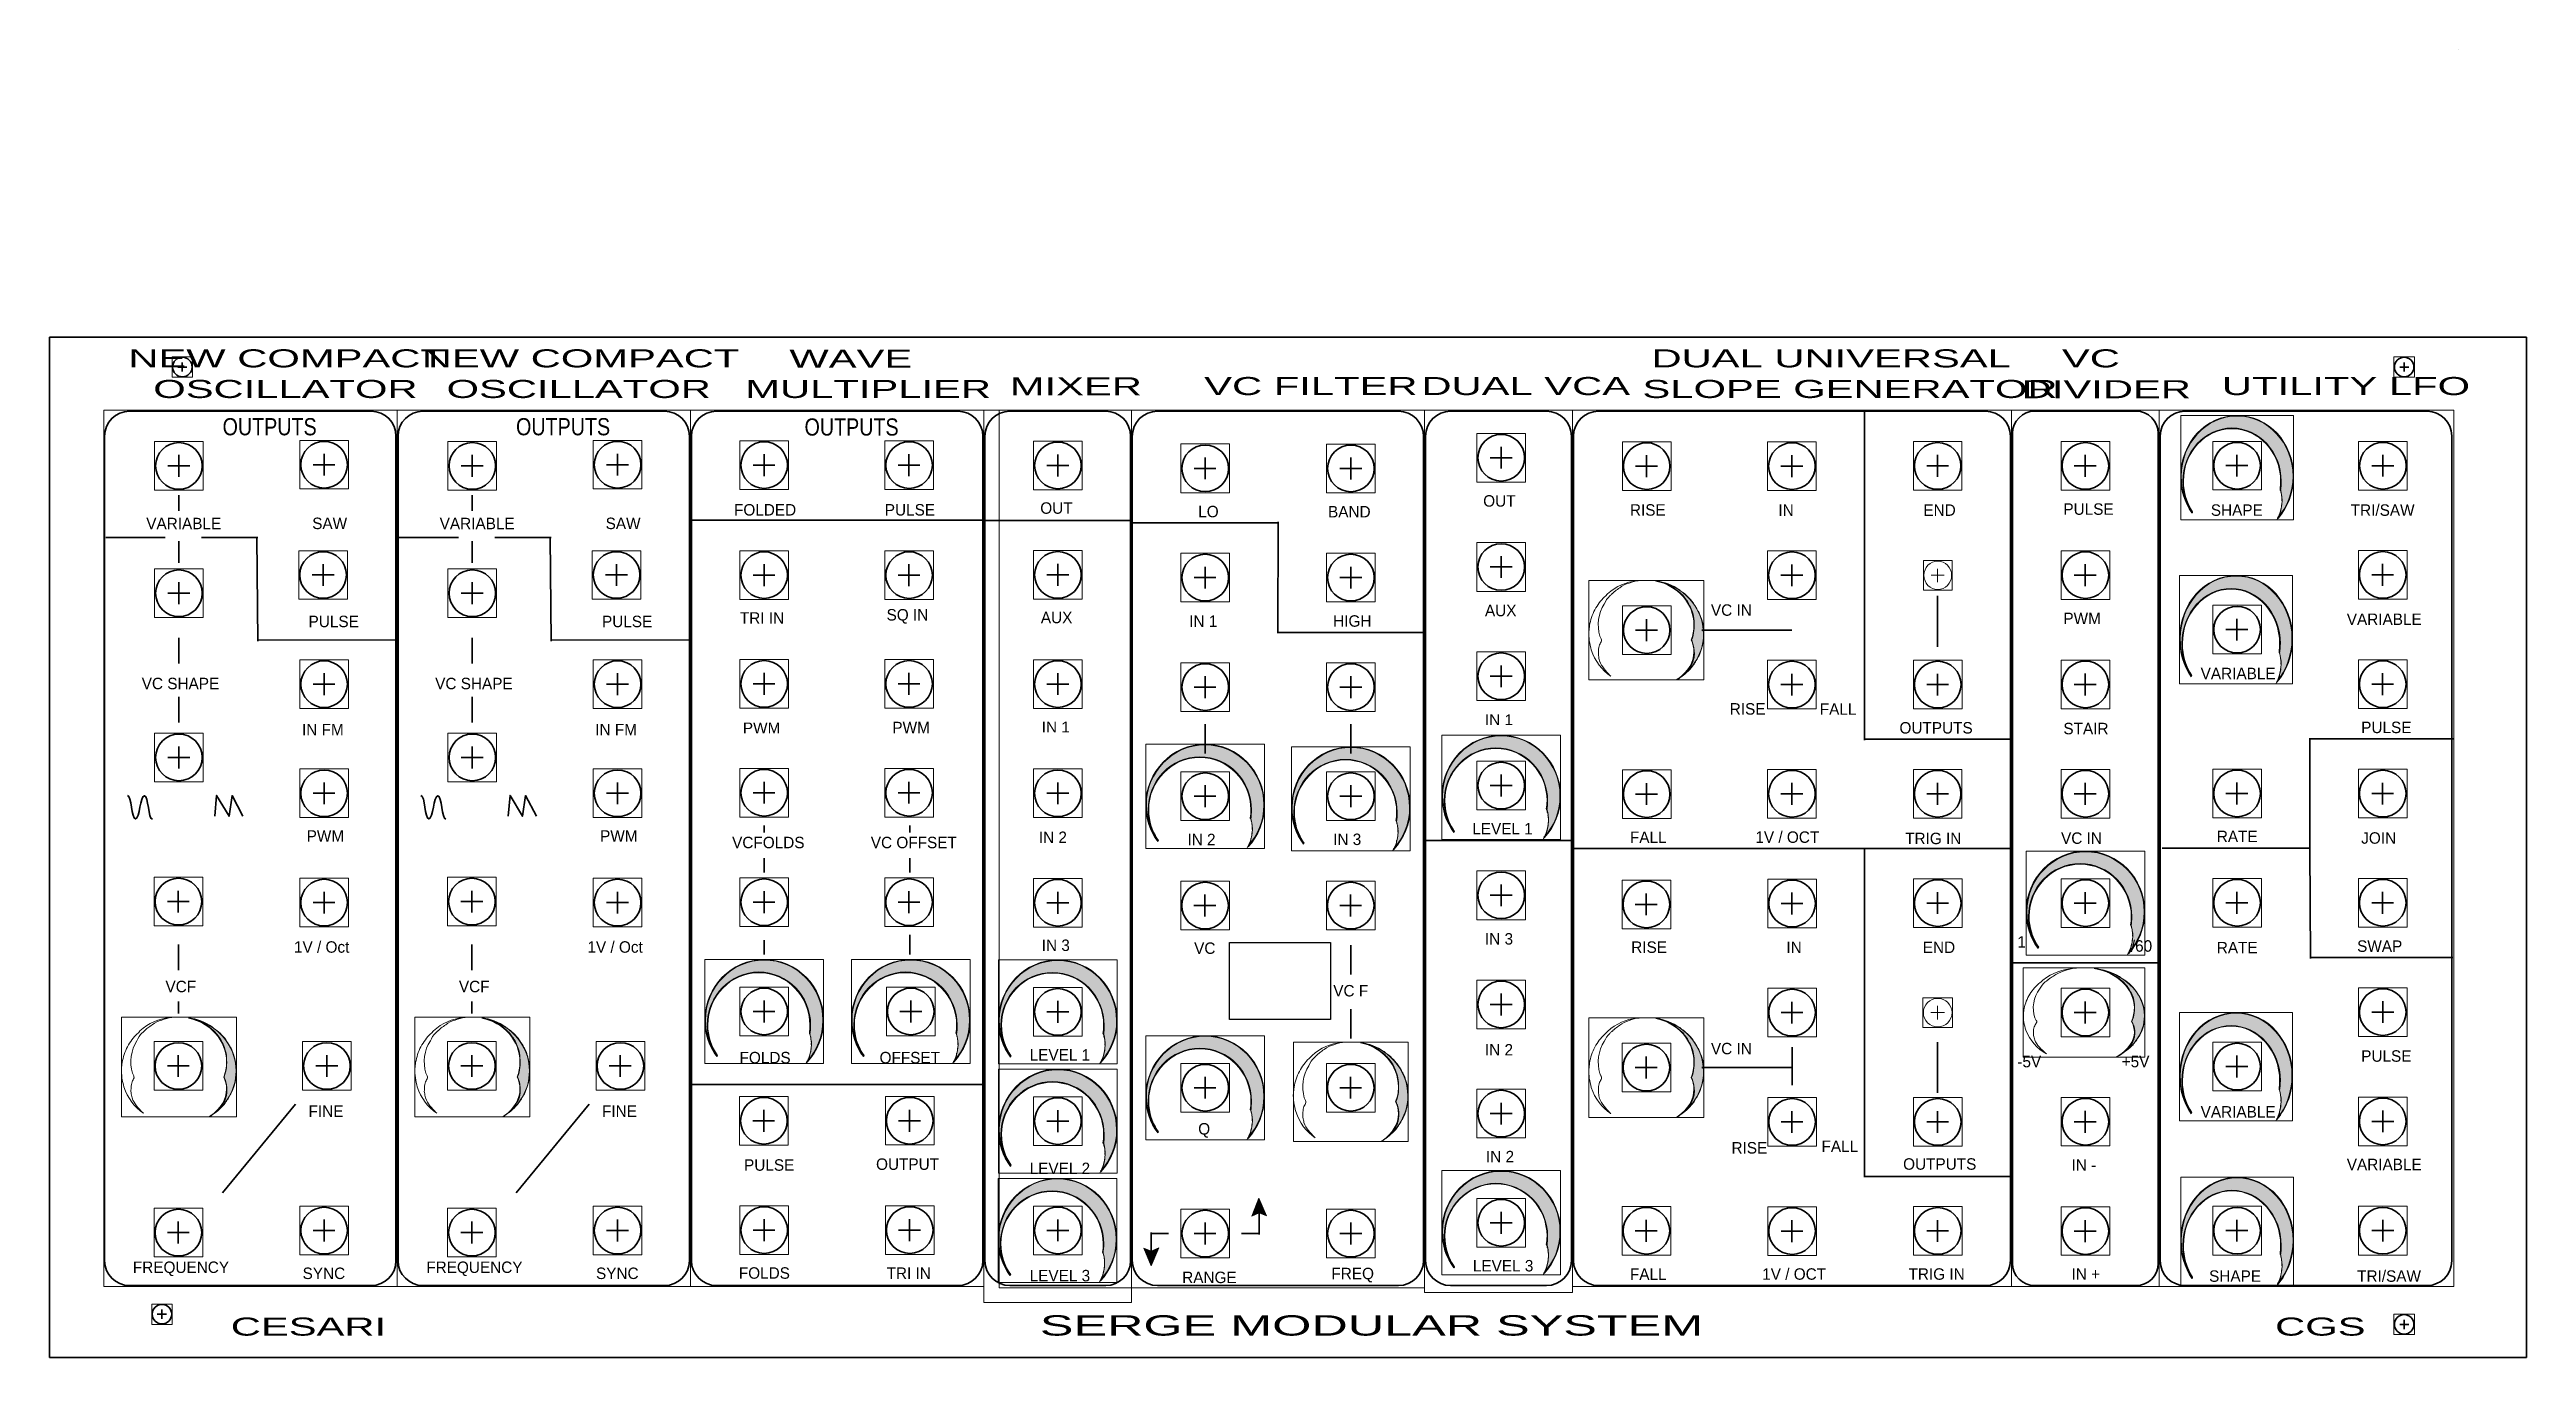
# Model space of a CAD drawing. Header units: inches. Extents: x 1 to 18, y -8 to 1.
import ezdxf

# ---------------------------------------------------------------- set-up
doc = ezdxf.new("R2010")
doc.units = ezdxf.units.IN
doc.header["$MEASUREMENT"] = 0
doc.layers.add('base panel', color=7, linetype='Continuous')
doc.layers.add('modules', color=7, linetype='Continuous')
picture_1 = doc.add_image_def('image1.png', size_in_pixel=(50, 38))

msp = doc.modelspace()

# ---------------------------------------------------------------- texts
at = {"layer": 'modules', "color": 179, "true_color": 0x231f20, "attachment_point": 7}
for s, insert, char_height in [('\\fFutura Condensed Medium|b0|i0|c0|p34;\\W2.01864;NEW COMPACT ', (1.541, -1.208), 0.12387), ('\\fFutura Condensed Medium|b0|i0|c0|p34;\\W2.01864;NEW COMPACT ', (3.555, -1.208), 0.12387), ('\\fFutura Condensed Medium|b0|i0|c0|p34;\\W2.01864;WAVE ', (6.078, -1.208), 0.12387), ('\\fFutura Condensed Medium|b0|i0|c0|p34;\\W2.01864;DUAL UNIVERSAL ', (11.995, -1.208), 0.12387), ('\\fFutura Condensed Medium|b0|i0|c0|p34;\\W2.01864;VC ', (14.812, -1.208), 0.12387), ('\\fFutura Condensed Medium|b0|i0|c0|p34;\\W2.01864;OSCILLATOR', (1.712, -1.418), 0.12387), ('\\fFutura Condensed Medium|b0|i0|c0|p34;\\W2.01864;OSCILLATOR', (3.725, -1.418), 0.12387), ('\\fFutura Condensed Medium|b0|i0|c0|p34;\\W2.01864;MULTIPLIER', (5.775, -1.418), 0.12387), ('\\fFutura Condensed Medium|b0|i0|c0|p34;\\W2.01864;MIXER', (7.591, -1.398), 0.12387), ('\\fFutura Condensed Medium|b0|i0|c0|p34;\\W2.01864;VC FILTER', (8.925, -1.398), 0.12387), ('\\fFutura Condensed Medium|b0|i0|c0|p34;\\W2.01864;DUAL VCA', (10.416, -1.398), 0.12387), ('\\fFutura Condensed Medium|b0|i0|c0|p34;\\W2.01864;SLOPE GENERATOR', (11.933, -1.418), 0.12387), ('\\fFutura Condensed Medium|b0|i0|c0|p34;\\W2.01864;DIVIDER', (14.536, -1.418), 0.12387), ('\\fFutura Condensed Medium|b0|i0|c0|p34;\\W2.01864;UTILITY LFO', (15.91, -1.398), 0.12387), ('\\fFutura Condensed Medium|b0|i0|c0|p34;\\W2.01864;CESARI', (2.244, -7.852), 0.12387), ('\\fFutura Condensed Medium|b0|i0|c0|p34;\\W2.16626;SERGE MODULAR SYSTEM', (7.797, -7.852), 0.13935), ('\\fFutura Condensed Medium|b0|i0|c0|p34;\\W2.01864;CGS', (16.275, -7.852), 0.12387)]:
    msp.add_mtext(s, dxfattribs=dict(at, insert=insert, char_height=char_height))

# ---------------------------------------------------------------- blocks, each defined once
blk = doc.blocks.new('block 4')
at = {"layer": 'base panel', "lineweight": 0}
blk.add_lwpolyline([(1.842, -1.134), (1.981, -1.134), (1.981, -1.274), (1.842, -1.274), (1.842, -1.134)], dxfattribs=at)
at = {"layer": 'base panel', "color": 179, "lineweight": 35, "true_color": 0x231f20}
blk.add_open_spline([(1.979, -1.204), (1.979, -1.241), (1.949, -1.271), (1.912, -1.271), (1.875, -1.271), (1.845, -1.241), (1.845, -1.204), (1.845, -1.167), (1.875, -1.137), (1.912, -1.137), (1.949, -1.137), (1.979, -1.167), (1.979, -1.204)], degree=3, knots=[0, 0, 0, 0, 1, 1, 1, 2, 2, 2, 3, 3, 3, 4, 4, 4, 4], dxfattribs=at)
blk = doc.blocks.new('block 3')
at = {"layer": 'base panel', "lineweight": 0}
blk.add_lwpolyline([(1.842, -1.134), (1.981, -1.134), (1.981, -1.274), (1.842, -1.274), (1.842, -1.134)], dxfattribs=at)
at = {"layer": 'base panel', "color": 179, "lineweight": 35, "true_color": 0x231f20}
for points in [[(1.911, -1.173), (1.911, -1.235)], [(1.943, -1.204), (1.88, -1.204)]]:
    blk.add_lwpolyline(points, dxfattribs=at)
at = {"layer": 'base panel'}
blk.add_blockref('block 4', (0, 0), dxfattribs=at)
blk = doc.blocks.new('block 2')
at = {"layer": 'base panel'}
blk.add_blockref('block 3', (0, 0), dxfattribs=at)
blk = doc.blocks.new('block 7')
at = {"layer": 'base panel', "lineweight": 0}
blk.add_lwpolyline([(17.091, -1.134), (17.231, -1.134), (17.231, -1.274), (17.091, -1.274), (17.091, -1.134)], dxfattribs=at)
at = {"layer": 'base panel', "color": 179, "lineweight": 35, "true_color": 0x231f20}
blk.add_open_spline([(17.228, -1.204), (17.228, -1.241), (17.198, -1.271), (17.161, -1.271), (17.124, -1.271), (17.094, -1.241), (17.094, -1.204), (17.094, -1.167), (17.124, -1.137), (17.161, -1.137), (17.198, -1.137), (17.228, -1.167), (17.228, -1.204)], degree=3, knots=[0, 0, 0, 0, 1, 1, 1, 2, 2, 2, 3, 3, 3, 4, 4, 4, 4], dxfattribs=at)
blk = doc.blocks.new('block 6')
at = {"layer": 'base panel', "lineweight": 0}
blk.add_lwpolyline([(17.091, -1.134), (17.231, -1.134), (17.231, -1.274), (17.091, -1.274), (17.091, -1.134)], dxfattribs=at)
at = {"layer": 'base panel', "color": 179, "lineweight": 35, "true_color": 0x231f20}
for points in [[(17.161, -1.173), (17.161, -1.235)], [(17.192, -1.204), (17.13, -1.204)]]:
    blk.add_lwpolyline(points, dxfattribs=at)
at = {"layer": 'base panel'}
blk.add_blockref('block 7', (0, 0), dxfattribs=at)
blk = doc.blocks.new('block 5')
at = {"layer": 'base panel'}
blk.add_blockref('block 6', (0, 0), dxfattribs=at)
blk = doc.blocks.new('block 10')
at = {"layer": 'base panel', "lineweight": 0}
blk.add_lwpolyline([(17.091, -7.703), (17.231, -7.703), (17.231, -7.843), (17.091, -7.843), (17.091, -7.703)], dxfattribs=at)
at = {"layer": 'base panel', "color": 179, "lineweight": 35, "true_color": 0x231f20}
blk.add_open_spline([(17.228, -7.773), (17.228, -7.81), (17.198, -7.84), (17.161, -7.84), (17.124, -7.84), (17.094, -7.81), (17.094, -7.773), (17.094, -7.736), (17.124, -7.706), (17.161, -7.706), (17.198, -7.706), (17.228, -7.736), (17.228, -7.773)], degree=3, knots=[0, 0, 0, 0, 1, 1, 1, 2, 2, 2, 3, 3, 3, 4, 4, 4, 4], dxfattribs=at)
blk = doc.blocks.new('block 9')
at = {"layer": 'base panel', "lineweight": 0}
blk.add_lwpolyline([(17.091, -7.703), (17.231, -7.703), (17.231, -7.843), (17.091, -7.843), (17.091, -7.703)], dxfattribs=at)
at = {"layer": 'base panel', "color": 179, "lineweight": 35, "true_color": 0x231f20}
for points in [[(17.192, -7.773), (17.13, -7.773)], [(17.161, -7.742), (17.161, -7.805)]]:
    blk.add_lwpolyline(points, dxfattribs=at)
at = {"layer": 'base panel'}
blk.add_blockref('block 10', (0, 0), dxfattribs=at)
blk = doc.blocks.new('block 8')
at = {"layer": 'base panel'}
blk.add_blockref('block 9', (0, 0), dxfattribs=at)
blk = doc.blocks.new('block 13')
at = {"layer": 'base panel', "lineweight": 0}
blk.add_lwpolyline([(1.702, -7.634), (1.842, -7.634), (1.842, -7.773), (1.702, -7.773), (1.702, -7.634)], dxfattribs=at)
at = {"layer": 'base panel', "color": 179, "lineweight": 35, "true_color": 0x231f20}
blk.add_open_spline([(1.839, -7.703), (1.839, -7.74), (1.809, -7.77), (1.772, -7.77), (1.735, -7.77), (1.705, -7.74), (1.705, -7.703), (1.705, -7.666), (1.735, -7.636), (1.772, -7.636), (1.809, -7.636), (1.839, -7.666), (1.839, -7.703)], degree=3, knots=[0, 0, 0, 0, 1, 1, 1, 2, 2, 2, 3, 3, 3, 4, 4, 4, 4], dxfattribs=at)
blk = doc.blocks.new('block 12')
at = {"layer": 'base panel', "lineweight": 0}
blk.add_lwpolyline([(1.702, -7.634), (1.842, -7.634), (1.842, -7.773), (1.702, -7.773), (1.702, -7.634)], dxfattribs=at)
at = {"layer": 'base panel', "color": 179, "lineweight": 35, "true_color": 0x231f20}
for points in [[(1.803, -7.703), (1.74, -7.703)], [(1.772, -7.672), (1.772, -7.735)]]:
    blk.add_lwpolyline(points, dxfattribs=at)
at = {"layer": 'base panel'}
blk.add_blockref('block 13', (0, 0), dxfattribs=at)
blk = doc.blocks.new('block 11')
at = {"layer": 'base panel'}
blk.add_blockref('block 12', (0, 0), dxfattribs=at)
blk = doc.blocks.new('block 16')
at = {"layer": 'modules', "lineweight": 0}
blk.add_lwpolyline([(11.452, -1.5), (14.466, -1.5), (14.466, -7.514), (11.452, -7.514), (11.452, -1.5)], dxfattribs=at)
blk.add_open_spline([(14.288, -7.507), (14.288, -7.507), (11.631, -7.507), (11.631, -7.507), (11.536, -7.507), (11.459, -7.43), (11.459, -7.335), (11.459, -7.335), (11.459, -1.679), (11.459, -1.679), (11.459, -1.584), (11.536, -1.507), (11.631, -1.507), (11.631, -1.507), (14.288, -1.507), (14.288, -1.507), (14.382, -1.507), (14.459, -1.584), (14.459, -1.679), (14.459, -1.679), (14.459, -7.335), (14.459, -7.335), (14.459, -7.43), (14.382, -7.507), (14.288, -7.507)], degree=3, knots=[0, 0, 0, 0, 1, 1, 1, 2, 2, 2, 3, 3, 3, 4, 4, 4, 5, 5, 5, 6, 6, 6, 7, 7, 7, 8, 8, 8, 8], dxfattribs=at)
at = {"layer": 'modules', "color": 179, "lineweight": 35, "true_color": 0x231f20}
blk.add_open_spline([(14.288, -7.507), (14.288, -7.507), (11.631, -7.507), (11.631, -7.507), (11.536, -7.507), (11.459, -7.43), (11.459, -7.335), (11.459, -7.335), (11.459, -1.679), (11.459, -1.679), (11.459, -1.584), (11.536, -1.507), (11.631, -1.507), (11.631, -1.507), (14.288, -1.507), (14.288, -1.507), (14.382, -1.507), (14.459, -1.584), (14.459, -1.679), (14.459, -1.679), (14.459, -7.335), (14.459, -7.335), (14.459, -7.43), (14.382, -7.507), (14.288, -7.507)], degree=3, knots=[0, 0, 0, 0, 1, 1, 1, 2, 2, 2, 3, 3, 3, 4, 4, 4, 5, 5, 5, 6, 6, 6, 7, 7, 7, 8, 8, 8, 8], dxfattribs=at)
blk = doc.blocks.new('block 17')
at = {"layer": 'modules', "lineweight": 0}
blk.add_lwpolyline([(11.795, -2.051), (12.129, -2.051), (12.129, -1.717), (11.795, -1.717), (11.795, -2.051)], dxfattribs=at)
at = {"layer": 'modules', "color": 179, "lineweight": 35, "true_color": 0x231f20}
for points in [[(11.961, -1.809), (11.961, -1.959)], [(12.036, -1.884), (11.886, -1.884)]]:
    blk.add_lwpolyline(points, dxfattribs=at)
blk.add_open_spline([(12.122, -1.884), (12.122, -1.973), (12.05, -2.044), (11.962, -2.044), (11.874, -2.044), (11.802, -1.973), (11.802, -1.884), (11.802, -1.796), (11.874, -1.724), (11.962, -1.724), (12.05, -1.724), (12.122, -1.796), (12.122, -1.884)], degree=3, knots=[0, 0, 0, 0, 1, 1, 1, 2, 2, 2, 3, 3, 3, 4, 4, 4, 4], dxfattribs=at)
blk = doc.blocks.new('block 18')
at = {"layer": 'modules', "lineweight": 0}
blk.add_lwpolyline([(12.792, -2.051), (13.126, -2.051), (13.126, -1.717), (12.792, -1.717), (12.792, -2.051)], dxfattribs=at)
at = {"layer": 'modules', "color": 179, "lineweight": 35, "true_color": 0x231f20}
for points in [[(12.958, -1.809), (12.958, -1.959)], [(13.033, -1.884), (12.883, -1.884)]]:
    blk.add_lwpolyline(points, dxfattribs=at)
blk.add_open_spline([(13.119, -1.884), (13.119, -1.973), (13.048, -2.044), (12.959, -2.044), (12.871, -2.044), (12.799, -1.973), (12.799, -1.884), (12.799, -1.796), (12.871, -1.724), (12.959, -1.724), (13.048, -1.724), (13.119, -1.796), (13.119, -1.884)], degree=3, knots=[0, 0, 0, 0, 1, 1, 1, 2, 2, 2, 3, 3, 3, 4, 4, 4, 4], dxfattribs=at)
blk = doc.blocks.new('block 19')
at = {"layer": 'modules', "lineweight": 0}
blk.add_lwpolyline([(12.792, -2.8), (13.126, -2.8), (13.126, -2.466), (12.792, -2.466), (12.792, -2.8)], dxfattribs=at)
at = {"layer": 'modules', "color": 179, "lineweight": 35, "true_color": 0x231f20}
for points in [[(13.033, -2.633), (12.883, -2.633)], [(12.958, -2.558), (12.958, -2.708)]]:
    blk.add_lwpolyline(points, dxfattribs=at)
blk.add_open_spline([(13.119, -2.633), (13.119, -2.722), (13.048, -2.793), (12.959, -2.793), (12.871, -2.793), (12.799, -2.722), (12.799, -2.633), (12.799, -2.545), (12.871, -2.473), (12.959, -2.473), (13.048, -2.473), (13.119, -2.545), (13.119, -2.633)], degree=3, knots=[0, 0, 0, 0, 1, 1, 1, 2, 2, 2, 3, 3, 3, 4, 4, 4, 4], dxfattribs=at)
blk = doc.blocks.new('block 20')
at = {"layer": 'modules', "lineweight": 0}
blk.add_lwpolyline([(12.792, -3.55), (13.126, -3.55), (13.126, -3.216), (12.792, -3.216), (12.792, -3.55)], dxfattribs=at)
at = {"layer": 'modules', "color": 179, "lineweight": 35, "true_color": 0x231f20}
for points in [[(13.033, -3.383), (12.883, -3.383)], [(12.958, -3.308), (12.958, -3.458)]]:
    blk.add_lwpolyline(points, dxfattribs=at)
blk.add_open_spline([(13.119, -3.383), (13.119, -3.471), (13.048, -3.543), (12.959, -3.543), (12.871, -3.543), (12.799, -3.471), (12.799, -3.383), (12.799, -3.295), (12.871, -3.223), (12.959, -3.223), (13.048, -3.223), (13.119, -3.295), (13.119, -3.383)], degree=3, knots=[0, 0, 0, 0, 1, 1, 1, 2, 2, 2, 3, 3, 3, 4, 4, 4, 4], dxfattribs=at)
blk = doc.blocks.new('block 21')
at = {"layer": 'modules', "lineweight": 0}
blk.add_lwpolyline([(12.792, -4.299), (13.126, -4.299), (13.126, -3.965), (12.792, -3.965), (12.792, -4.299)], dxfattribs=at)
at = {"layer": 'modules', "color": 179, "lineweight": 35, "true_color": 0x231f20}
for points in [[(12.958, -4.057), (12.958, -4.207)], [(13.033, -4.132), (12.883, -4.132)]]:
    blk.add_lwpolyline(points, dxfattribs=at)
blk.add_open_spline([(13.119, -4.132), (13.119, -4.221), (13.048, -4.292), (12.959, -4.292), (12.871, -4.292), (12.799, -4.221), (12.799, -4.132), (12.799, -4.044), (12.871, -3.972), (12.959, -3.972), (13.048, -3.972), (13.119, -4.044), (13.119, -4.132)], degree=3, knots=[0, 0, 0, 0, 1, 1, 1, 2, 2, 2, 3, 3, 3, 4, 4, 4, 4], dxfattribs=at)
blk = doc.blocks.new('block 22')
at = {"layer": 'modules', "lineweight": 0}
blk.add_lwpolyline([(13.861, -2.735), (14.059, -2.735), (14.059, -2.532), (13.861, -2.532), (13.861, -2.735)], dxfattribs=at)
at = {"layer": 'modules', "color": 179, "lineweight": 20, "true_color": 0x231f20}
for points in [[(14.004, -2.633), (13.915, -2.633)], [(13.959, -2.588), (13.959, -2.679)]]:
    blk.add_lwpolyline(points, dxfattribs=at)
blk.add_open_spline([(14.055, -2.633), (14.055, -2.687), (14.012, -2.731), (13.96, -2.731), (13.907, -2.731), (13.865, -2.687), (13.865, -2.633), (13.865, -2.579), (13.907, -2.536), (13.96, -2.536), (14.012, -2.536), (14.055, -2.579), (14.055, -2.633)], degree=3, knots=[0, 0, 0, 0, 1, 1, 1, 2, 2, 2, 3, 3, 3, 4, 4, 4, 4], dxfattribs=at)
blk = doc.blocks.new('block 23')
at = {"layer": 'modules', "lineweight": 0}
blk.add_lwpolyline([(13.793, -3.55), (14.127, -3.55), (14.127, -3.216), (13.793, -3.216), (13.793, -3.55)], dxfattribs=at)
at = {"layer": 'modules', "color": 179, "lineweight": 35, "true_color": 0x231f20}
for points in [[(14.034, -3.383), (13.884, -3.383)], [(13.959, -3.308), (13.959, -3.458)]]:
    blk.add_lwpolyline(points, dxfattribs=at)
blk.add_open_spline([(14.12, -3.383), (14.12, -3.471), (14.048, -3.543), (13.96, -3.543), (13.872, -3.543), (13.8, -3.471), (13.8, -3.383), (13.8, -3.295), (13.872, -3.223), (13.96, -3.223), (14.048, -3.223), (14.12, -3.295), (14.12, -3.383)], degree=3, knots=[0, 0, 0, 0, 1, 1, 1, 2, 2, 2, 3, 3, 3, 4, 4, 4, 4], dxfattribs=at)
blk = doc.blocks.new('block 24')
at = {"layer": 'modules', "lineweight": 0}
blk.add_lwpolyline([(11.795, -3.176), (12.129, -3.176), (12.129, -2.842), (11.795, -2.842), (11.795, -3.176)], dxfattribs=at)
at = {"layer": 'modules', "color": 179, "lineweight": 35, "true_color": 0x231f20}
for points in [[(12.036, -3.009), (11.886, -3.009)], [(11.961, -2.934), (11.961, -3.084)]]:
    blk.add_lwpolyline(points, dxfattribs=at)
blk.add_open_spline([(12.122, -3.009), (12.122, -3.098), (12.05, -3.169), (11.962, -3.169), (11.874, -3.169), (11.802, -3.098), (11.802, -3.009), (11.802, -2.921), (11.874, -2.849), (11.962, -2.849), (12.05, -2.849), (12.122, -2.921), (12.122, -3.009)], degree=3, knots=[0, 0, 0, 0, 1, 1, 1, 2, 2, 2, 3, 3, 3, 4, 4, 4, 4], dxfattribs=at)
blk = doc.blocks.new('block 25')
at = {"layer": 'modules', "lineweight": 0}
blk.add_lwpolyline([(11.795, -4.301), (12.129, -4.301), (12.129, -3.967), (11.795, -3.967), (11.795, -4.301)], dxfattribs=at)
at = {"layer": 'modules', "color": 179, "lineweight": 35, "true_color": 0x231f20}
for points in [[(11.961, -4.059), (11.961, -4.209)], [(12.036, -4.134), (11.886, -4.134)]]:
    blk.add_lwpolyline(points, dxfattribs=at)
blk.add_open_spline([(12.122, -4.134), (12.122, -4.223), (12.05, -4.294), (11.962, -4.294), (11.874, -4.294), (11.802, -4.223), (11.802, -4.134), (11.802, -4.046), (11.874, -3.974), (11.962, -3.974), (12.05, -3.974), (12.122, -4.046), (12.122, -4.134)], degree=3, knots=[0, 0, 0, 0, 1, 1, 1, 2, 2, 2, 3, 3, 3, 4, 4, 4, 4], dxfattribs=at)
blk = doc.blocks.new('block 26')
at = {"layer": 'modules', "lineweight": 0}
blk.add_lwpolyline([(11.793, -5.058), (12.127, -5.058), (12.127, -4.724), (11.793, -4.724), (11.793, -5.058)], dxfattribs=at)
at = {"layer": 'modules', "color": 179, "lineweight": 35, "true_color": 0x231f20}
for points in [[(12.034, -4.891), (11.884, -4.891)], [(11.959, -4.816), (11.959, -4.966)]]:
    blk.add_lwpolyline(points, dxfattribs=at)
blk.add_open_spline([(12.12, -4.891), (12.12, -4.979), (12.048, -5.051), (11.96, -5.051), (11.871, -5.051), (11.8, -4.979), (11.8, -4.891), (11.8, -4.802), (11.871, -4.731), (11.96, -4.731), (12.048, -4.731), (12.12, -4.802), (12.12, -4.891)], degree=3, knots=[0, 0, 0, 0, 1, 1, 1, 2, 2, 2, 3, 3, 3, 4, 4, 4, 4], dxfattribs=at)
blk = doc.blocks.new('block 27')
at = {"layer": 'modules', "lineweight": 0}
blk.add_lwpolyline([(11.793, -6.178), (12.127, -6.178), (12.127, -5.844), (11.793, -5.844), (11.793, -6.178)], dxfattribs=at)
at = {"layer": 'modules', "color": 179, "lineweight": 35, "true_color": 0x231f20}
for points in [[(11.959, -5.936), (11.959, -6.086)], [(12.034, -6.011), (11.884, -6.011)]]:
    blk.add_lwpolyline(points, dxfattribs=at)
blk.add_open_spline([(12.12, -6.011), (12.12, -6.099), (12.048, -6.171), (11.96, -6.171), (11.871, -6.171), (11.8, -6.099), (11.8, -6.011), (11.8, -5.923), (11.871, -5.851), (11.96, -5.851), (12.048, -5.851), (12.12, -5.923), (12.12, -6.011)], degree=3, knots=[0, 0, 0, 0, 1, 1, 1, 2, 2, 2, 3, 3, 3, 4, 4, 4, 4], dxfattribs=at)
blk = doc.blocks.new('block 28')
at = {"layer": 'modules', "lineweight": 0}
blk.add_lwpolyline([(11.793, -7.298), (12.127, -7.298), (12.127, -6.964), (11.793, -6.964), (11.793, -7.298)], dxfattribs=at)
at = {"layer": 'modules', "color": 179, "lineweight": 35, "true_color": 0x231f20}
for points in [[(12.034, -7.131), (11.884, -7.131)], [(11.959, -7.056), (11.959, -7.206)]]:
    blk.add_lwpolyline(points, dxfattribs=at)
blk.add_open_spline([(12.12, -7.131), (12.12, -7.22), (12.048, -7.291), (11.96, -7.291), (11.871, -7.291), (11.8, -7.22), (11.8, -7.131), (11.8, -7.043), (11.871, -6.971), (11.96, -6.971), (12.048, -6.971), (12.12, -7.043), (12.12, -7.131)], degree=3, knots=[0, 0, 0, 0, 1, 1, 1, 2, 2, 2, 3, 3, 3, 4, 4, 4, 4], dxfattribs=at)
blk = doc.blocks.new('block 29')
at = {"layer": 'modules', "lineweight": 0}
blk.add_lwpolyline([(13.793, -4.299), (14.126, -4.299), (14.126, -3.965), (13.793, -3.965), (13.793, -4.299)], dxfattribs=at)
at = {"layer": 'modules', "color": 179, "lineweight": 35, "true_color": 0x231f20}
for points in [[(13.959, -4.057), (13.959, -4.207)], [(14.034, -4.132), (13.884, -4.132)]]:
    blk.add_lwpolyline(points, dxfattribs=at)
blk.add_open_spline([(14.119, -4.132), (14.119, -4.22), (14.048, -4.292), (13.959, -4.292), (13.871, -4.292), (13.799, -4.22), (13.799, -4.132), (13.799, -4.043), (13.871, -3.972), (13.959, -3.972), (14.048, -3.972), (14.119, -4.043), (14.119, -4.132)], degree=3, knots=[0, 0, 0, 0, 1, 1, 1, 2, 2, 2, 3, 3, 3, 4, 4, 4, 4], dxfattribs=at)
blk = doc.blocks.new('block 30')
at = {"layer": 'modules', "lineweight": 0}
blk.add_lwpolyline([(13.793, -2.049), (14.126, -2.049), (14.126, -1.715), (13.793, -1.715), (13.793, -2.049)], dxfattribs=at)
at = {"layer": 'modules', "color": 179, "lineweight": 35, "true_color": 0x231f20}
for points in [[(13.959, -1.807), (13.959, -1.957)], [(14.034, -1.882), (13.884, -1.882)]]:
    blk.add_lwpolyline(points, dxfattribs=at)
blk.add_open_spline([(14.119, -1.882), (14.119, -1.97), (14.048, -2.042), (13.959, -2.042), (13.871, -2.042), (13.799, -1.97), (13.799, -1.882), (13.799, -1.793), (13.871, -1.722), (13.959, -1.722), (14.048, -1.722), (14.119, -1.793), (14.119, -1.882)], degree=3, knots=[0, 0, 0, 0, 1, 1, 1, 2, 2, 2, 3, 3, 3, 4, 4, 4, 4], dxfattribs=at)
blk = doc.blocks.new('block 31')
at = {"layer": 'modules', "lineweight": 0}
blk.add_lwpolyline([(12.793, -5.052), (13.127, -5.052), (13.127, -4.718), (12.793, -4.718), (12.793, -5.052)], dxfattribs=at)
at = {"layer": 'modules', "color": 179, "lineweight": 35, "true_color": 0x231f20}
for points in [[(13.034, -4.885), (12.884, -4.885)], [(12.959, -4.81), (12.959, -4.96)]]:
    blk.add_lwpolyline(points, dxfattribs=at)
blk.add_open_spline([(13.12, -4.885), (13.12, -4.973), (13.048, -5.045), (12.96, -5.045), (12.871, -5.045), (12.8, -4.973), (12.8, -4.885), (12.8, -4.796), (12.871, -4.725), (12.96, -4.725), (13.048, -4.725), (13.12, -4.796), (13.12, -4.885)], degree=3, knots=[0, 0, 0, 0, 1, 1, 1, 2, 2, 2, 3, 3, 3, 4, 4, 4, 4], dxfattribs=at)
blk = doc.blocks.new('block 32')
at = {"layer": 'modules', "lineweight": 0}
blk.add_lwpolyline([(12.793, -5.801), (13.127, -5.801), (13.127, -5.467), (12.793, -5.467), (12.793, -5.801)], dxfattribs=at)
at = {"layer": 'modules', "color": 179, "lineweight": 35, "true_color": 0x231f20}
for points in [[(12.959, -5.559), (12.959, -5.709)], [(13.034, -5.634), (12.884, -5.634)]]:
    blk.add_lwpolyline(points, dxfattribs=at)
blk.add_open_spline([(13.12, -5.634), (13.12, -5.722), (13.048, -5.794), (12.96, -5.794), (12.871, -5.794), (12.8, -5.722), (12.8, -5.634), (12.8, -5.545), (12.871, -5.474), (12.96, -5.474), (13.048, -5.474), (13.12, -5.545), (13.12, -5.634)], degree=3, knots=[0, 0, 0, 0, 1, 1, 1, 2, 2, 2, 3, 3, 3, 4, 4, 4, 4], dxfattribs=at)
blk = doc.blocks.new('block 33')
at = {"layer": 'modules', "lineweight": 0}
blk.add_lwpolyline([(12.793, -6.551), (13.127, -6.551), (13.127, -6.217), (12.793, -6.217), (12.793, -6.551)], dxfattribs=at)
at = {"layer": 'modules', "color": 179, "lineweight": 35, "true_color": 0x231f20}
for points in [[(13.034, -6.384), (12.884, -6.384)], [(12.959, -6.309), (12.959, -6.459)]]:
    blk.add_lwpolyline(points, dxfattribs=at)
blk.add_open_spline([(13.12, -6.384), (13.12, -6.472), (13.048, -6.544), (12.96, -6.544), (12.871, -6.544), (12.8, -6.472), (12.8, -6.384), (12.8, -6.295), (12.871, -6.224), (12.96, -6.224), (13.048, -6.224), (13.12, -6.295), (13.12, -6.384)], degree=3, knots=[0, 0, 0, 0, 1, 1, 1, 2, 2, 2, 3, 3, 3, 4, 4, 4, 4], dxfattribs=at)
blk = doc.blocks.new('block 34')
at = {"layer": 'modules', "lineweight": 0}
blk.add_lwpolyline([(12.793, -7.3), (13.127, -7.3), (13.127, -6.966), (12.793, -6.966), (12.793, -7.3)], dxfattribs=at)
at = {"layer": 'modules', "color": 179, "lineweight": 35, "true_color": 0x231f20}
for points in [[(13.034, -7.133), (12.884, -7.133)], [(12.959, -7.058), (12.959, -7.208)]]:
    blk.add_lwpolyline(points, dxfattribs=at)
blk.add_open_spline([(13.12, -7.133), (13.12, -7.221), (13.048, -7.293), (12.96, -7.293), (12.871, -7.293), (12.8, -7.221), (12.8, -7.133), (12.8, -7.044), (12.871, -6.973), (12.96, -6.973), (13.048, -6.973), (13.12, -7.044), (13.12, -7.133)], degree=3, knots=[0, 0, 0, 0, 1, 1, 1, 2, 2, 2, 3, 3, 3, 4, 4, 4, 4], dxfattribs=at)
blk = doc.blocks.new('block 35')
at = {"layer": 'modules', "lineweight": 0}
blk.add_lwpolyline([(13.857, -5.736), (14.062, -5.736), (14.062, -5.532), (13.857, -5.532), (13.857, -5.736)], dxfattribs=at)
at = {"layer": 'modules', "color": 179, "lineweight": 20, "true_color": 0x231f20}
for points in [[(13.959, -5.588), (13.959, -5.68)], [(14.005, -5.634), (13.913, -5.634)]]:
    blk.add_lwpolyline(points, dxfattribs=at)
blk.add_open_spline([(14.058, -5.634), (14.058, -5.688), (14.014, -5.732), (13.959, -5.732), (13.905, -5.732), (13.861, -5.688), (13.861, -5.634), (13.861, -5.58), (13.905, -5.536), (13.959, -5.536), (14.014, -5.536), (14.058, -5.58), (14.058, -5.634)], degree=3, knots=[0, 0, 0, 0, 1, 1, 1, 2, 2, 2, 3, 3, 3, 4, 4, 4, 4], dxfattribs=at)
blk = doc.blocks.new('block 36')
at = {"layer": 'modules', "lineweight": 0}
blk.add_lwpolyline([(13.793, -6.551), (14.127, -6.551), (14.127, -6.217), (13.793, -6.217), (13.793, -6.551)], dxfattribs=at)
at = {"layer": 'modules', "color": 179, "lineweight": 35, "true_color": 0x231f20}
for points in [[(14.034, -6.384), (13.884, -6.384)], [(13.959, -6.309), (13.959, -6.459)]]:
    blk.add_lwpolyline(points, dxfattribs=at)
blk.add_open_spline([(14.12, -6.384), (14.12, -6.472), (14.049, -6.544), (13.96, -6.544), (13.872, -6.544), (13.8, -6.472), (13.8, -6.384), (13.8, -6.295), (13.872, -6.224), (13.96, -6.224), (14.049, -6.224), (14.12, -6.295), (14.12, -6.384)], degree=3, knots=[0, 0, 0, 0, 1, 1, 1, 2, 2, 2, 3, 3, 3, 4, 4, 4, 4], dxfattribs=at)
blk = doc.blocks.new('block 37')
at = {"layer": 'modules', "lineweight": 0}
blk.add_lwpolyline([(13.793, -7.299), (14.127, -7.299), (14.127, -6.965), (13.793, -6.965), (13.793, -7.299)], dxfattribs=at)
at = {"layer": 'modules', "color": 179, "lineweight": 35, "true_color": 0x231f20}
for points in [[(14.034, -7.132), (13.884, -7.132)], [(13.959, -7.057), (13.959, -7.207)]]:
    blk.add_lwpolyline(points, dxfattribs=at)
blk.add_open_spline([(14.12, -7.132), (14.12, -7.221), (14.048, -7.292), (13.96, -7.292), (13.872, -7.292), (13.8, -7.221), (13.8, -7.132), (13.8, -7.044), (13.872, -6.972), (13.96, -6.972), (14.048, -6.972), (14.12, -7.044), (14.12, -7.132)], degree=3, knots=[0, 0, 0, 0, 1, 1, 1, 2, 2, 2, 3, 3, 3, 4, 4, 4, 4], dxfattribs=at)
blk = doc.blocks.new('block 38')
at = {"layer": 'modules', "lineweight": 0}
blk.add_lwpolyline([(13.793, -5.049), (14.127, -5.049), (14.127, -4.715), (13.793, -4.715), (13.793, -5.049)], dxfattribs=at)
at = {"layer": 'modules', "color": 179, "lineweight": 35, "true_color": 0x231f20}
for points in [[(14.034, -4.882), (13.884, -4.882)], [(13.959, -4.807), (13.959, -4.957)]]:
    blk.add_lwpolyline(points, dxfattribs=at)
blk.add_open_spline([(14.12, -4.882), (14.12, -4.971), (14.048, -5.042), (13.96, -5.042), (13.872, -5.042), (13.8, -4.971), (13.8, -4.882), (13.8, -4.794), (13.872, -4.722), (13.96, -4.722), (14.048, -4.722), (14.12, -4.794), (14.12, -4.882)], degree=3, knots=[0, 0, 0, 0, 1, 1, 1, 2, 2, 2, 3, 3, 3, 4, 4, 4, 4], dxfattribs=at)
blk = doc.blocks.new('block 39')
at = {"layer": 'modules', "lineweight": 0}
blk.add_lwpolyline([(11.452, -1.5), (14.466, -1.5), (14.466, -7.514), (11.452, -7.514), (11.452, -1.5)], dxfattribs=at)
at = {"layer": 'modules', "color": 179, "lineweight": 35, "true_color": 0x231f20}
for points in [[(13.458, -3.764), (13.458, -1.507)], [(13.959, -3.123), (13.959, -2.775)], [(12.34, -3.009), (12.959, -3.009)], [(14.459, -3.757), (13.458, -3.757)], [(14.459, -4.507), (11.459, -4.507)], [(13.458, -6.762), (13.458, -4.505)], [(12.96, -6.131), (12.96, -5.871)], [(13.959, -6.185), (13.959, -5.837)], [(12.34, -6.011), (12.959, -6.011)], [(14.461, -6.758), (13.46, -6.758)]]:
    blk.add_lwpolyline(points, dxfattribs=at)
blk = doc.blocks.new('block 40')
at = {"layer": 'modules', "true_color": 0xffffff}
h = blk.add_hatch(color=7, dxfattribs=at)
h.dxf.hatch_style = 2
edge = h.paths.add_edge_path()
edge.add_spline(control_points=[(12.025, -5.674), (12.025, -5.675), (12.025, -5.675), (12.025, -5.675), (12.174, -5.703), (12.286, -5.827), (12.286, -5.976), (12.286, -6.012), (12.28, -6.047), (12.268, -6.079), (12.28, -6.105), (12.286, -6.132), (12.286, -6.161), (12.286, -6.232), (12.246, -6.297), (12.181, -6.342), (12.181, -6.342), (12.182, -6.342), (12.182, -6.342), (12.284, -6.276), (12.352, -6.164), (12.352, -6.038), (12.352, -5.855), (12.21, -5.703), (12.025, -5.674)], knot_values=[0, 0, 0, 0, 0.013889, 0.013889, 0.013889, 0.027778, 0.027778, 0.027778, 0.041667, 0.041667, 0.041667, 0.055556, 0.055556, 0.055556, 0.069444, 0.069444, 0.069444, 0.083333, 0.083333, 0.083333, 0.097222, 0.097222, 0.097222, 0.111111, 0.111111, 0.111111, 0.111111], degree=3, periodic=0)
edge.add_line((12.025, -5.674), (12.025, -5.674))
h = blk.add_hatch(color=7, dxfattribs=at)
h.dxf.hatch_style = 2
edge = h.paths.add_edge_path()
edge.add_spline(control_points=[(12.168, -6.351), (12.172, -6.348), (12.177, -6.345), (12.182, -6.342), (12.182, -6.342), (12.181, -6.342), (12.181, -6.342), (12.177, -6.345), (12.172, -6.348), (12.168, -6.351)], knot_values=[0, 0, 0, 0, 0.013889, 0.013889, 0.013889, 0.027778, 0.027778, 0.027778, 0.041667, 0.041667, 0.041667, 0.041667], degree=3, periodic=0)
edge.add_line((12.168, -6.351), (12.168, -6.351))
at = {"layer": 'modules', "lineweight": 0}
blk.add_lwpolyline([(11.565, -6.353), (12.355, -6.353), (12.355, -5.669), (11.565, -5.669), (11.565, -6.353)], dxfattribs=at)
at = {"layer": 'modules', "color": 7, "lineweight": 5, "true_color": 0xffffff}
for points, knots in [([(11.715, -6.327), (11.655, -6.287), (11.607, -6.223), (11.582, -6.147), (11.57, -6.106), (11.563, -6.064), (11.566, -6.021), (11.567, -6.007), (11.568, -5.994), (11.57, -5.98), (11.577, -5.94), (11.588, -5.906), (11.607, -5.871), (11.625, -5.836), (11.646, -5.808), (11.673, -5.783), (11.681, -5.776), (11.686, -5.769), (11.693, -5.763), (11.752, -5.708), (11.821, -5.681), (11.895, -5.671), (11.901, -5.671), (11.905, -5.671), (11.911, -5.671)], [0, 0, 0, 0, 1, 1, 1, 2, 2, 2, 3, 3, 3, 4, 4, 4, 5, 5, 5, 6, 6, 6, 7, 7, 7, 8, 8, 8, 8]), ([(11.91, -5.67), (11.886, -5.671), (11.865, -5.68), (11.842, -5.688), (11.818, -5.695), (11.797, -5.705), (11.777, -5.72), (11.766, -5.729), (11.756, -5.735), (11.745, -5.743), (11.739, -5.749), (11.732, -5.753), (11.727, -5.76), (11.725, -5.761), (11.723, -5.761), (11.722, -5.763), (11.718, -5.768), (11.714, -5.773), (11.708, -5.776), (11.692, -5.791), (11.68, -5.81), (11.671, -5.831), (11.63, -5.894), (11.619, -5.979), (11.641, -6.052), (11.643, -6.059), (11.646, -6.065), (11.649, -6.071), (11.65, -6.075), (11.653, -6.08), (11.652, -6.085), (11.648, -6.095), (11.643, -6.104), (11.639, -6.112), (11.634, -6.125), (11.632, -6.137), (11.631, -6.151), (11.631, -6.162), (11.63, -6.175), (11.631, -6.186), (11.633, -6.198), (11.635, -6.211), (11.639, -6.222), (11.653, -6.263), (11.682, -6.292), (11.709, -6.322), (11.711, -6.325), (11.714, -6.326), (11.715, -6.326)], [0, 0, 0, 0, 1, 1, 1, 2, 2, 2, 3, 3, 3, 4, 4, 4, 5, 5, 5, 6, 6, 6, 7, 7, 7, 8, 8, 8, 9, 9, 9, 10, 10, 10, 11, 11, 11, 12, 12, 12, 13, 13, 13, 14, 14, 14, 15, 15, 15, 16, 16, 16, 16]), ([(12.169, -6.352), (12.172, -6.35), (12.178, -6.347), (12.182, -6.345), (12.184, -6.343), (12.187, -6.34), (12.189, -6.338), (12.226, -6.316), (12.252, -6.281), (12.275, -6.24), (12.278, -6.233), (12.28, -6.226), (12.282, -6.22), (12.284, -6.211), (12.287, -6.202), (12.288, -6.193), (12.291, -6.166), (12.289, -6.139), (12.282, -6.112), (12.279, -6.101), (12.275, -6.09), (12.269, -6.079), (12.288, -6.037), (12.29, -5.991), (12.287, -5.946), (12.285, -5.926), (12.283, -5.906), (12.276, -5.888), (12.27, -5.871), (12.265, -5.856), (12.257, -5.841), (12.244, -5.815), (12.228, -5.793), (12.209, -5.771), (12.208, -5.77), (12.206, -5.77), (12.205, -5.769), (12.189, -5.749), (12.17, -5.738), (12.151, -5.723), (12.144, -5.718), (12.138, -5.714), (12.131, -5.71), (12.13, -5.709), (12.128, -5.709), (12.127, -5.709), (12.122, -5.708), (12.119, -5.704), (12.114, -5.701), (12.097, -5.695), (12.081, -5.688), (12.064, -5.683), (12.063, -5.683), (12.061, -5.68), (12.06, -5.68), (12.05, -5.676), (12.038, -5.675), (12.026, -5.672)], [0, 0, 0, 0, 1, 1, 1, 2, 2, 2, 3, 3, 3, 4, 4, 4, 5, 5, 5, 6, 6, 6, 7, 7, 7, 8, 8, 8, 9, 9, 9, 10, 10, 10, 11, 11, 11, 12, 12, 12, 13, 13, 13, 14, 14, 14, 15, 15, 15, 16, 16, 16, 17, 17, 17, 18, 18, 18, 19, 19, 19, 19]), ([(12.026, -5.674), (12.083, -5.679), (12.138, -5.703), (12.189, -5.735), (12.192, -5.736), (12.193, -5.74), (12.196, -5.741), (12.196, -5.741), (12.197, -5.744), (12.197, -5.744), (12.23, -5.764), (12.256, -5.791), (12.281, -5.823), (12.283, -5.825), (12.283, -5.828), (12.284, -5.83), (12.296, -5.845), (12.305, -5.86), (12.314, -5.878), (12.314, -5.878), (12.317, -5.881), (12.317, -5.881), (12.317, -5.881), (12.33, -5.911), (12.33, -5.911), (12.333, -5.919), (12.334, -5.925), (12.338, -5.932), (12.364, -6.011), (12.358, -6.1), (12.326, -6.175), (12.314, -6.2), (12.302, -6.222), (12.287, -6.245), (12.287, -6.245), (12.28, -6.252), (12.28, -6.252), (12.279, -6.253), (12.279, -6.256), (12.278, -6.257), (12.251, -6.291), (12.221, -6.317), (12.187, -6.338), (12.18, -6.343), (12.175, -6.347), (12.168, -6.351)], [0, 0, 0, 0, 1, 1, 1, 2, 2, 2, 3, 3, 3, 4, 4, 4, 5, 5, 5, 6, 6, 6, 7, 7, 7, 8, 8, 8, 9, 9, 9, 10, 10, 10, 11, 11, 11, 12, 12, 12, 13, 13, 13, 14, 14, 14, 15, 15, 15, 15])]:
    blk.add_open_spline(points, degree=3, knots=knots, dxfattribs=at)
at = {"layer": 'modules', "lineweight": 0}
for points, knots in [([(12.025, -5.674), (12.025, -5.675), (12.025, -5.675), (12.025, -5.675), (12.174, -5.703), (12.286, -5.827), (12.286, -5.976), (12.286, -6.012), (12.28, -6.047), (12.268, -6.079), (12.28, -6.105), (12.286, -6.132), (12.286, -6.161), (12.286, -6.232), (12.246, -6.297), (12.181, -6.342), (12.181, -6.342), (12.182, -6.342), (12.182, -6.342), (12.284, -6.276), (12.352, -6.164), (12.352, -6.038), (12.352, -5.855), (12.21, -5.703), (12.025, -5.674)], [0, 0, 0, 0, 1, 1, 1, 2, 2, 2, 3, 3, 3, 4, 4, 4, 5, 5, 5, 6, 6, 6, 7, 7, 7, 8, 8, 8, 8]), ([(12.168, -6.351), (12.172, -6.348), (12.177, -6.345), (12.182, -6.342), (12.182, -6.342), (12.181, -6.342), (12.181, -6.342), (12.177, -6.345), (12.172, -6.348), (12.168, -6.351)], [0, 0, 0, 0, 1, 1, 1, 2, 2, 2, 3, 3, 3, 3])]:
    blk.add_open_spline(points, degree=3, knots=knots, dxfattribs=at)
blk = doc.blocks.new('block 41')
at = {"layer": 'modules', "true_color": 0xffffff}
h = blk.add_hatch(color=7, dxfattribs=at)
h.dxf.hatch_style = 2
edge = h.paths.add_edge_path()
edge.add_spline(control_points=[(12.025, -2.672), (12.025, -2.673), (12.025, -2.673), (12.025, -2.673), (12.174, -2.701), (12.286, -2.826), (12.286, -2.975), (12.286, -3.011), (12.28, -3.045), (12.268, -3.077), (12.28, -3.103), (12.286, -3.131), (12.286, -3.159), (12.286, -3.231), (12.246, -3.295), (12.181, -3.34), (12.181, -3.34), (12.182, -3.34), (12.182, -3.34), (12.284, -3.274), (12.352, -3.162), (12.352, -3.036), (12.352, -2.853), (12.21, -2.701), (12.025, -2.672)], knot_values=[0, 0, 0, 0, 0.013889, 0.013889, 0.013889, 0.027778, 0.027778, 0.027778, 0.041667, 0.041667, 0.041667, 0.055556, 0.055556, 0.055556, 0.069444, 0.069444, 0.069444, 0.083333, 0.083333, 0.083333, 0.097222, 0.097222, 0.097222, 0.111111, 0.111111, 0.111111, 0.111111], degree=3, periodic=0)
edge.add_line((12.025, -2.672), (12.025, -2.672))
h = blk.add_hatch(color=7, dxfattribs=at)
h.dxf.hatch_style = 2
edge = h.paths.add_edge_path()
edge.add_spline(control_points=[(12.168, -3.349), (12.172, -3.346), (12.177, -3.343), (12.182, -3.34), (12.182, -3.34), (12.181, -3.34), (12.181, -3.34), (12.177, -3.343), (12.172, -3.346), (12.168, -3.349)], knot_values=[0, 0, 0, 0, 0.013889, 0.013889, 0.013889, 0.027778, 0.027778, 0.027778, 0.041667, 0.041667, 0.041667, 0.041667], degree=3, periodic=0)
edge.add_line((12.168, -3.349), (12.168, -3.349))
at = {"layer": 'modules', "lineweight": 0}
blk.add_lwpolyline([(11.565, -3.351), (12.355, -3.351), (12.355, -2.668), (11.565, -2.668), (11.565, -3.351)], dxfattribs=at)
at = {"layer": 'modules', "color": 7, "lineweight": 5, "true_color": 0xffffff}
for points, knots in [([(11.715, -3.325), (11.655, -3.285), (11.607, -3.222), (11.582, -3.145), (11.57, -3.104), (11.563, -3.062), (11.566, -3.019), (11.567, -3.006), (11.568, -2.992), (11.57, -2.978), (11.577, -2.938), (11.588, -2.904), (11.607, -2.869), (11.625, -2.835), (11.646, -2.806), (11.673, -2.781), (11.681, -2.775), (11.686, -2.767), (11.693, -2.761), (11.752, -2.706), (11.821, -2.68), (11.895, -2.67), (11.901, -2.67), (11.905, -2.67), (11.911, -2.669)], [0, 0, 0, 0, 1, 1, 1, 2, 2, 2, 3, 3, 3, 4, 4, 4, 5, 5, 5, 6, 6, 6, 7, 7, 7, 8, 8, 8, 8]), ([(11.91, -2.668), (11.886, -2.67), (11.865, -2.678), (11.842, -2.686), (11.818, -2.693), (11.797, -2.703), (11.777, -2.718), (11.766, -2.727), (11.756, -2.733), (11.745, -2.741), (11.739, -2.747), (11.732, -2.751), (11.727, -2.758), (11.725, -2.76), (11.723, -2.76), (11.722, -2.761), (11.718, -2.766), (11.714, -2.771), (11.708, -2.775), (11.692, -2.79), (11.68, -2.808), (11.671, -2.83), (11.63, -2.892), (11.619, -2.977), (11.641, -3.051), (11.643, -3.057), (11.646, -3.063), (11.649, -3.069), (11.65, -3.073), (11.653, -3.078), (11.652, -3.083), (11.648, -3.093), (11.643, -3.102), (11.639, -3.111), (11.634, -3.123), (11.632, -3.135), (11.631, -3.149), (11.631, -3.16), (11.63, -3.173), (11.631, -3.184), (11.633, -3.197), (11.635, -3.209), (11.639, -3.22), (11.653, -3.262), (11.682, -3.29), (11.709, -3.32), (11.711, -3.323), (11.714, -3.324), (11.715, -3.324)], [0, 0, 0, 0, 1, 1, 1, 2, 2, 2, 3, 3, 3, 4, 4, 4, 5, 5, 5, 6, 6, 6, 7, 7, 7, 8, 8, 8, 9, 9, 9, 10, 10, 10, 11, 11, 11, 12, 12, 12, 13, 13, 13, 14, 14, 14, 15, 15, 15, 16, 16, 16, 16]), ([(12.169, -3.35), (12.172, -3.348), (12.178, -3.345), (12.182, -3.343), (12.184, -3.342), (12.187, -3.338), (12.189, -3.337), (12.226, -3.314), (12.252, -3.279), (12.275, -3.238), (12.278, -3.232), (12.28, -3.224), (12.282, -3.218), (12.284, -3.209), (12.287, -3.2), (12.288, -3.192), (12.291, -3.164), (12.289, -3.137), (12.282, -3.111), (12.279, -3.099), (12.275, -3.088), (12.269, -3.077), (12.288, -3.036), (12.29, -2.989), (12.287, -2.944), (12.285, -2.924), (12.283, -2.904), (12.276, -2.886), (12.27, -2.869), (12.265, -2.855), (12.257, -2.84), (12.244, -2.813), (12.228, -2.791), (12.209, -2.77), (12.208, -2.768), (12.206, -2.768), (12.205, -2.767), (12.189, -2.747), (12.17, -2.736), (12.151, -2.721), (12.144, -2.716), (12.138, -2.712), (12.131, -2.708), (12.13, -2.707), (12.128, -2.707), (12.127, -2.707), (12.122, -2.706), (12.119, -2.702), (12.114, -2.7), (12.097, -2.693), (12.081, -2.686), (12.064, -2.681), (12.063, -2.681), (12.061, -2.678), (12.06, -2.678), (12.05, -2.675), (12.038, -2.673), (12.026, -2.67)], [0, 0, 0, 0, 1, 1, 1, 2, 2, 2, 3, 3, 3, 4, 4, 4, 5, 5, 5, 6, 6, 6, 7, 7, 7, 8, 8, 8, 9, 9, 9, 10, 10, 10, 11, 11, 11, 12, 12, 12, 13, 13, 13, 14, 14, 14, 15, 15, 15, 16, 16, 16, 17, 17, 17, 18, 18, 18, 19, 19, 19, 19]), ([(12.026, -2.672), (12.083, -2.677), (12.138, -2.701), (12.189, -2.733), (12.192, -2.735), (12.193, -2.738), (12.196, -2.74), (12.196, -2.74), (12.197, -2.742), (12.197, -2.742), (12.23, -2.762), (12.256, -2.79), (12.281, -2.821), (12.283, -2.823), (12.283, -2.826), (12.284, -2.828), (12.296, -2.843), (12.305, -2.858), (12.314, -2.876), (12.314, -2.876), (12.317, -2.879), (12.317, -2.879), (12.317, -2.879), (12.33, -2.909), (12.33, -2.909), (12.333, -2.917), (12.334, -2.923), (12.338, -2.931), (12.364, -3.009), (12.358, -3.098), (12.326, -3.173), (12.314, -3.198), (12.302, -3.22), (12.287, -3.243), (12.287, -3.243), (12.28, -3.25), (12.28, -3.25), (12.279, -3.252), (12.279, -3.254), (12.278, -3.255), (12.251, -3.289), (12.221, -3.315), (12.187, -3.337), (12.18, -3.342), (12.175, -3.345), (12.168, -3.349)], [0, 0, 0, 0, 1, 1, 1, 2, 2, 2, 3, 3, 3, 4, 4, 4, 5, 5, 5, 6, 6, 6, 7, 7, 7, 8, 8, 8, 9, 9, 9, 10, 10, 10, 11, 11, 11, 12, 12, 12, 13, 13, 13, 14, 14, 14, 15, 15, 15, 15])]:
    blk.add_open_spline(points, degree=3, knots=knots, dxfattribs=at)
at = {"layer": 'modules', "lineweight": 0}
for points, knots in [([(12.025, -2.672), (12.025, -2.673), (12.025, -2.673), (12.025, -2.673), (12.174, -2.701), (12.286, -2.826), (12.286, -2.975), (12.286, -3.011), (12.28, -3.045), (12.268, -3.077), (12.28, -3.103), (12.286, -3.131), (12.286, -3.159), (12.286, -3.231), (12.246, -3.295), (12.181, -3.34), (12.181, -3.34), (12.182, -3.34), (12.182, -3.34), (12.284, -3.274), (12.352, -3.162), (12.352, -3.036), (12.352, -2.853), (12.21, -2.701), (12.025, -2.672)], [0, 0, 0, 0, 1, 1, 1, 2, 2, 2, 3, 3, 3, 4, 4, 4, 5, 5, 5, 6, 6, 6, 7, 7, 7, 8, 8, 8, 8]), ([(12.168, -3.349), (12.172, -3.346), (12.177, -3.343), (12.182, -3.34), (12.182, -3.34), (12.181, -3.34), (12.181, -3.34), (12.177, -3.343), (12.172, -3.346), (12.168, -3.349)], [0, 0, 0, 0, 1, 1, 1, 2, 2, 2, 3, 3, 3, 3])]:
    blk.add_open_spline(points, degree=3, knots=knots, dxfattribs=at)
blk = doc.blocks.new('block 15')
at = {"layer": 'modules', "lineweight": 0}
blk.add_lwpolyline([(11.452, -1.5), (14.466, -1.5), (14.466, -7.514), (11.452, -7.514), (11.452, -1.5)], dxfattribs=at)
at = {"layer": 'modules'}
for name in ['block 16', 'block 39', 'block 17', 'block 18', 'block 30', 'block 19', 'block 22', 'block 41', 'block 24', 'block 20', 'block 23', 'block 25', 'block 21', 'block 29', 'block 26', 'block 31', 'block 38', 'block 32', 'block 35', 'block 40', 'block 27', 'block 33', 'block 36', 'block 28', 'block 34', 'block 37']:
    blk.add_blockref(name, (0, 0), dxfattribs=at)
at = {"layer": 'modules', "color": 179, "true_color": 0x231f20, "char_height": 0.07867, "attachment_point": 7}
for s, insert in [('\\fFutura Medium|b0|i0|c0|p34;\\W1;RISE', (11.847, -2.225)), ('\\fFutura Medium|b0|i0|c0|p34;\\W1;IN', (12.866, -2.225)), ('\\fFutura Medium|b0|i0|c0|p34;\\W1;END', (13.861, -2.225)), ('\\fFutura Medium|b0|i0|c0|p34;\\W1;VC IN', (12.403, -2.912)), ('\\fFutura Medium|b0|i0|c0|p34;\\W1;RISE', (12.532, -3.59)), ('\\fFutura Medium|b0|i0|c0|p34;\\W1;FALL', (13.15, -3.59)), ('\\fFutura Medium|b0|i0|c0|p34;\\W1;OUTPUTS', (13.697, -3.72)), ('\\fFutura Medium|b0|i0|c0|p34;\\W1;FALL', (11.847, -4.47)), ('\\fFutura Medium|b0|i0|c0|p34;\\W1;1V / OCT', (12.708, -4.47)), ('\\fFutura Medium|b0|i0|c0|p34;\\W1;TRIG IN', (13.736, -4.479)), ('\\fFutura Medium|b0|i0|c0|p34;\\W1;RISE', (11.856, -5.225)), ('\\fFutura Medium|b0|i0|c0|p34;\\W1;IN', (12.921, -5.225)), ('\\fFutura Medium|b0|i0|c0|p34;\\W1;END', (13.857, -5.225)), ('\\fFutura Medium|b0|i0|c0|p34;\\W1;VC IN', (12.403, -5.921)), ('\\fFutura Medium|b0|i0|c0|p34;\\W1;RISE', (12.544, -6.602)), ('\\fFutura Medium|b0|i0|c0|p34;\\W1;FALL', (13.162, -6.59)), ('\\fFutura Medium|b0|i0|c0|p34;\\W1;OUTPUTS', (13.722, -6.713)), ('\\fFutura Medium|b0|i0|c0|p34;\\W1;FALL', (11.847, -7.468)), ('\\fFutura Medium|b0|i0|c0|p34;\\W1;1V / OCT', (12.755, -7.468)), ('\\fFutura Medium|b0|i0|c0|p34;\\W1;TRIG IN', (13.759, -7.468))]:
    blk.add_mtext(s, dxfattribs=dict(at, insert=insert))
blk = doc.blocks.new('block 14')
at = {"layer": 'modules'}
blk.add_blockref('block 15', (0, 0), dxfattribs=at)
blk = doc.blocks.new('block 44')
at = {"layer": 'modules', "lineweight": 0}
blk.add_lwpolyline([(1.372, -1.5), (3.385, -1.5), (3.385, -7.514), (1.372, -7.514), (1.372, -1.5)], dxfattribs=at)
blk.add_open_spline([(3.207, -7.507), (3.207, -7.507), (1.55, -7.507), (1.55, -7.507), (1.455, -7.507), (1.378, -7.43), (1.378, -7.336), (1.378, -7.336), (1.378, -1.678), (1.378, -1.678), (1.378, -1.584), (1.455, -1.507), (1.55, -1.507), (1.55, -1.507), (3.207, -1.507), (3.207, -1.507), (3.302, -1.507), (3.378, -1.584), (3.378, -1.678), (3.378, -1.678), (3.378, -7.336), (3.378, -7.336), (3.378, -7.43), (3.302, -7.507), (3.207, -7.507)], degree=3, knots=[0, 0, 0, 0, 1, 1, 1, 2, 2, 2, 3, 3, 3, 4, 4, 4, 5, 5, 5, 6, 6, 6, 7, 7, 7, 8, 8, 8, 8], dxfattribs=at)
at = {"layer": 'modules', "color": 179, "lineweight": 35, "true_color": 0x231f20}
blk.add_open_spline([(3.207, -7.507), (3.207, -7.507), (1.55, -7.507), (1.55, -7.507), (1.455, -7.507), (1.378, -7.43), (1.378, -7.336), (1.378, -7.336), (1.378, -1.678), (1.378, -1.678), (1.378, -1.584), (1.455, -1.507), (1.55, -1.507), (1.55, -1.507), (3.207, -1.507), (3.207, -1.507), (3.302, -1.507), (3.378, -1.584), (3.378, -1.678), (3.378, -1.678), (3.378, -7.336), (3.378, -7.336), (3.378, -7.43), (3.302, -7.507), (3.207, -7.507)], degree=3, knots=[0, 0, 0, 0, 1, 1, 1, 2, 2, 2, 3, 3, 3, 4, 4, 4, 5, 5, 5, 6, 6, 6, 7, 7, 7, 8, 8, 8, 8], dxfattribs=at)
at = {"layer": 'modules', "color": 179, "true_color": 0x231f20, "insert": (2.188, -1.674), "char_height": 0.118, "attachment_point": 7}
blk.add_mtext('\\fFutura Condensed Medium|b0|i0|c0|p34;\\W1;OUTPUTS', dxfattribs=at)
blk = doc.blocks.new('block 45')
at = {"layer": 'modules', "lineweight": 0}
blk.add_lwpolyline([(1.372, -1.5), (3.385, -1.5), (3.385, -7.514), (1.372, -7.514), (1.372, -1.5)], dxfattribs=at)
at = {"layer": 'modules', "color": 179, "lineweight": 35, "true_color": 0x231f20}
for points in [[(1.888, -2.19), (1.888, -2.083)], [(1.386, -2.373), (1.794, -2.373)], [(2.043, -2.373), (2.429, -2.373)], [(2.422, -2.373), (2.429, -3.084)], [(1.888, -2.547), (1.888, -2.399)], [(1.888, -3.239), (1.888, -3.063)], [(2.429, -3.077), (3.384, -3.076)], [(1.888, -3.642), (1.888, -3.466)], [(2.328, -4.286), (2.253, -4.145), (2.232, -4.286), (2.147, -4.143), (2.135, -4.286)], [(1.885, -5.343), (1.885, -5.166)], [(1.885, -5.639), (1.885, -5.557)], [(2.188, -6.871), (2.689, -6.261)]]:
    blk.add_lwpolyline(points, dxfattribs=at)
blk.add_open_spline([(1.706, -4.307), (1.677, -4.306), (1.68, -4.146), (1.651, -4.146), (1.622, -4.145), (1.619, -4.305), (1.59, -4.305), (1.561, -4.305), (1.564, -4.145), (1.535, -4.144)], degree=3, knots=[0, 0, 0, 0, 1, 1, 1, 2, 2, 2, 3, 3, 3, 3], dxfattribs=at)
blk = doc.blocks.new('block 46')
at = {"layer": 'modules', "lineweight": 0}
blk.add_lwpolyline([(2.718, -2.04), (3.052, -2.04), (3.052, -1.707), (2.718, -1.707), (2.718, -2.04)], dxfattribs=at)
at = {"layer": 'modules', "color": 179, "lineweight": 35, "true_color": 0x231f20}
for points in [[(2.884, -1.799), (2.884, -1.949)], [(2.959, -1.874), (2.809, -1.874)]]:
    blk.add_lwpolyline(points, dxfattribs=at)
blk.add_open_spline([(3.045, -1.874), (3.045, -1.962), (2.974, -2.034), (2.885, -2.034), (2.797, -2.034), (2.725, -1.962), (2.725, -1.874), (2.725, -1.785), (2.797, -1.714), (2.885, -1.714), (2.974, -1.714), (3.045, -1.785), (3.045, -1.874)], degree=3, knots=[0, 0, 0, 0, 1, 1, 1, 2, 2, 2, 3, 3, 3, 4, 4, 4, 4], dxfattribs=at)
blk = doc.blocks.new('block 47')
at = {"layer": 'modules', "lineweight": 0}
blk.add_lwpolyline([(1.721, -2.049), (2.055, -2.049), (2.055, -1.715), (1.721, -1.715), (1.721, -2.049)], dxfattribs=at)
at = {"layer": 'modules', "color": 179, "lineweight": 35, "true_color": 0x231f20}
for points in [[(1.887, -1.807), (1.887, -1.957)], [(1.962, -1.882), (1.812, -1.882)]]:
    blk.add_lwpolyline(points, dxfattribs=at)
blk.add_open_spline([(2.048, -1.882), (2.048, -1.97), (1.977, -2.042), (1.888, -2.042), (1.8, -2.042), (1.728, -1.97), (1.728, -1.882), (1.728, -1.793), (1.8, -1.722), (1.888, -1.722), (1.977, -1.722), (2.048, -1.793), (2.048, -1.882)], degree=3, knots=[0, 0, 0, 0, 1, 1, 1, 2, 2, 2, 3, 3, 3, 4, 4, 4, 4], dxfattribs=at)
blk = doc.blocks.new('block 48')
at = {"layer": 'modules', "lineweight": 0}
blk.add_lwpolyline([(2.712, -2.797), (3.045, -2.797), (3.045, -2.464), (2.712, -2.464), (2.712, -2.797)], dxfattribs=at)
at = {"layer": 'modules', "color": 179, "lineweight": 35, "true_color": 0x231f20}
for points in [[(2.953, -2.63), (2.803, -2.63)], [(2.878, -2.556), (2.878, -2.706)]]:
    blk.add_lwpolyline(points, dxfattribs=at)
blk.add_open_spline([(3.038, -2.63), (3.038, -2.719), (2.967, -2.791), (2.878, -2.791), (2.79, -2.791), (2.718, -2.719), (2.718, -2.63), (2.718, -2.542), (2.79, -2.471), (2.878, -2.471), (2.967, -2.471), (3.038, -2.542), (3.038, -2.63)], degree=3, knots=[0, 0, 0, 0, 1, 1, 1, 2, 2, 2, 3, 3, 3, 4, 4, 4, 4], dxfattribs=at)
blk = doc.blocks.new('block 49')
at = {"layer": 'modules', "lineweight": 0}
blk.add_lwpolyline([(1.721, -2.922), (2.055, -2.922), (2.055, -2.589), (1.721, -2.589), (1.721, -2.922)], dxfattribs=at)
at = {"layer": 'modules', "color": 179, "lineweight": 35, "true_color": 0x231f20}
for points in [[(1.887, -2.681), (1.887, -2.831)], [(1.962, -2.755), (1.812, -2.755)]]:
    blk.add_lwpolyline(points, dxfattribs=at)
blk.add_open_spline([(2.048, -2.755), (2.048, -2.844), (1.977, -2.916), (1.888, -2.916), (1.8, -2.916), (1.728, -2.844), (1.728, -2.755), (1.728, -2.667), (1.8, -2.596), (1.888, -2.596), (1.977, -2.596), (2.048, -2.667), (2.048, -2.755)], degree=3, knots=[0, 0, 0, 0, 1, 1, 1, 2, 2, 2, 3, 3, 3, 4, 4, 4, 4], dxfattribs=at)
blk = doc.blocks.new('block 50')
at = {"layer": 'modules', "lineweight": 0}
blk.add_lwpolyline([(2.718, -3.547), (3.052, -3.547), (3.052, -3.213), (2.718, -3.213), (2.718, -3.547)], dxfattribs=at)
at = {"layer": 'modules', "color": 179, "lineweight": 35, "true_color": 0x231f20}
for points in [[(2.959, -3.38), (2.809, -3.38)], [(2.884, -3.305), (2.884, -3.455)]]:
    blk.add_lwpolyline(points, dxfattribs=at)
blk.add_open_spline([(3.045, -3.38), (3.045, -3.468), (2.974, -3.54), (2.885, -3.54), (2.797, -3.54), (2.725, -3.468), (2.725, -3.38), (2.725, -3.292), (2.797, -3.22), (2.885, -3.22), (2.974, -3.22), (3.045, -3.292), (3.045, -3.38)], degree=3, knots=[0, 0, 0, 0, 1, 1, 1, 2, 2, 2, 3, 3, 3, 4, 4, 4, 4], dxfattribs=at)
blk = doc.blocks.new('block 51')
at = {"layer": 'modules', "lineweight": 0}
blk.add_lwpolyline([(2.718, -4.296), (3.052, -4.296), (3.052, -3.962), (2.718, -3.962), (2.718, -4.296)], dxfattribs=at)
at = {"layer": 'modules', "color": 179, "lineweight": 35, "true_color": 0x231f20}
for points in [[(2.884, -4.054), (2.884, -4.204)], [(2.959, -4.129), (2.809, -4.129)]]:
    blk.add_lwpolyline(points, dxfattribs=at)
blk.add_open_spline([(3.045, -4.129), (3.045, -4.218), (2.974, -4.289), (2.885, -4.289), (2.797, -4.289), (2.725, -4.218), (2.725, -4.129), (2.725, -4.041), (2.797, -3.969), (2.885, -3.969), (2.974, -3.969), (3.045, -4.041), (3.045, -4.129)], degree=3, knots=[0, 0, 0, 0, 1, 1, 1, 2, 2, 2, 3, 3, 3, 4, 4, 4, 4], dxfattribs=at)
blk = doc.blocks.new('block 52')
at = {"layer": 'modules', "lineweight": 0}
blk.add_lwpolyline([(2.718, -5.046), (3.052, -5.046), (3.052, -4.712), (2.718, -4.712), (2.718, -5.046)], dxfattribs=at)
at = {"layer": 'modules', "color": 179, "lineweight": 35, "true_color": 0x231f20}
for points in [[(2.959, -4.879), (2.809, -4.879)], [(2.884, -4.804), (2.884, -4.954)]]:
    blk.add_lwpolyline(points, dxfattribs=at)
blk.add_open_spline([(3.045, -4.879), (3.045, -4.968), (2.974, -5.039), (2.885, -5.039), (2.797, -5.039), (2.725, -4.968), (2.725, -4.879), (2.725, -4.791), (2.797, -4.719), (2.885, -4.719), (2.974, -4.719), (3.045, -4.791), (3.045, -4.879)], degree=3, knots=[0, 0, 0, 0, 1, 1, 1, 2, 2, 2, 3, 3, 3, 4, 4, 4, 4], dxfattribs=at)
blk = doc.blocks.new('block 53')
at = {"layer": 'modules', "lineweight": 0}
blk.add_lwpolyline([(1.721, -4.05), (2.055, -4.05), (2.055, -3.716), (1.721, -3.716), (1.721, -4.05)], dxfattribs=at)
at = {"layer": 'modules', "color": 179, "lineweight": 35, "true_color": 0x231f20}
for points in [[(1.962, -3.883), (1.812, -3.883)], [(1.887, -3.808), (1.887, -3.958)]]:
    blk.add_lwpolyline(points, dxfattribs=at)
blk.add_open_spline([(2.048, -3.883), (2.048, -3.971), (1.977, -4.043), (1.888, -4.043), (1.8, -4.043), (1.728, -3.971), (1.728, -3.883), (1.728, -3.794), (1.8, -3.723), (1.888, -3.723), (1.977, -3.723), (2.048, -3.794), (2.048, -3.883)], degree=3, knots=[0, 0, 0, 0, 1, 1, 1, 2, 2, 2, 3, 3, 3, 4, 4, 4, 4], dxfattribs=at)
blk = doc.blocks.new('block 54')
at = {"layer": 'modules', "lineweight": 0}
blk.add_lwpolyline([(1.718, -5.039), (2.052, -5.039), (2.052, -4.705), (1.718, -4.705), (1.718, -5.039)], dxfattribs=at)
at = {"layer": 'modules', "color": 179, "lineweight": 35, "true_color": 0x231f20}
for points in [[(1.959, -4.872), (1.809, -4.872)], [(1.884, -4.797), (1.884, -4.947)]]:
    blk.add_lwpolyline(points, dxfattribs=at)
blk.add_open_spline([(2.045, -4.872), (2.045, -4.961), (1.973, -5.032), (1.885, -5.032), (1.796, -5.032), (1.725, -4.961), (1.725, -4.872), (1.725, -4.784), (1.796, -4.712), (1.885, -4.712), (1.973, -4.712), (2.045, -4.784), (2.045, -4.872)], degree=3, knots=[0, 0, 0, 0, 1, 1, 1, 2, 2, 2, 3, 3, 3, 4, 4, 4, 4], dxfattribs=at)
blk = doc.blocks.new('block 55')
at = {"layer": 'modules', "lineweight": 0}
blk.add_lwpolyline([(2.737, -6.167), (3.071, -6.167), (3.071, -5.833), (2.737, -5.833), (2.737, -6.167)], dxfattribs=at)
at = {"layer": 'modules', "color": 179, "lineweight": 35, "true_color": 0x231f20}
for points in [[(2.903, -5.925), (2.903, -6.075)], [(2.978, -6), (2.828, -6)]]:
    blk.add_lwpolyline(points, dxfattribs=at)
blk.add_open_spline([(3.064, -6), (3.064, -6.088), (2.993, -6.16), (2.904, -6.16), (2.816, -6.16), (2.744, -6.088), (2.744, -6), (2.744, -5.911), (2.816, -5.84), (2.904, -5.84), (2.993, -5.84), (3.064, -5.911), (3.064, -6)], degree=3, knots=[0, 0, 0, 0, 1, 1, 1, 2, 2, 2, 3, 3, 3, 4, 4, 4, 4], dxfattribs=at)
blk = doc.blocks.new('block 56')
at = {"layer": 'modules', "lineweight": 0}
blk.add_lwpolyline([(1.718, -6.167), (2.052, -6.167), (2.052, -5.833), (1.718, -5.833), (1.718, -6.167)], dxfattribs=at)
at = {"layer": 'modules', "color": 179, "lineweight": 35, "true_color": 0x231f20}
for points in [[(1.884, -5.925), (1.884, -6.075)], [(1.959, -6), (1.809, -6)]]:
    blk.add_lwpolyline(points, dxfattribs=at)
blk.add_open_spline([(2.045, -6), (2.045, -6.088), (1.973, -6.16), (1.885, -6.16), (1.796, -6.16), (1.725, -6.088), (1.725, -6), (1.725, -5.911), (1.796, -5.84), (1.885, -5.84), (1.973, -5.84), (2.045, -5.911), (2.045, -6)], degree=3, knots=[0, 0, 0, 0, 1, 1, 1, 2, 2, 2, 3, 3, 3, 4, 4, 4, 4], dxfattribs=at)
blk = doc.blocks.new('block 57')
at = {"layer": 'modules', "lineweight": 0}
blk.add_lwpolyline([(2.718, -7.296), (3.052, -7.296), (3.052, -6.962), (2.718, -6.962), (2.718, -7.296)], dxfattribs=at)
at = {"layer": 'modules', "color": 179, "lineweight": 35, "true_color": 0x231f20}
for points in [[(2.959, -7.129), (2.809, -7.129)], [(2.884, -7.054), (2.884, -7.204)]]:
    blk.add_lwpolyline(points, dxfattribs=at)
blk.add_open_spline([(3.045, -7.129), (3.045, -7.218), (2.974, -7.289), (2.885, -7.289), (2.797, -7.289), (2.725, -7.218), (2.725, -7.129), (2.725, -7.041), (2.797, -6.969), (2.885, -6.969), (2.974, -6.969), (3.045, -7.041), (3.045, -7.129)], degree=3, knots=[0, 0, 0, 0, 1, 1, 1, 2, 2, 2, 3, 3, 3, 4, 4, 4, 4], dxfattribs=at)
blk = doc.blocks.new('block 58')
at = {"layer": 'modules', "lineweight": 0}
blk.add_lwpolyline([(1.718, -7.31), (2.052, -7.31), (2.052, -6.976), (1.718, -6.976), (1.718, -7.31)], dxfattribs=at)
at = {"layer": 'modules', "color": 179, "lineweight": 35, "true_color": 0x231f20}
for points in [[(1.884, -7.068), (1.884, -7.218)], [(1.959, -7.143), (1.809, -7.143)]]:
    blk.add_lwpolyline(points, dxfattribs=at)
blk.add_open_spline([(2.045, -7.143), (2.045, -7.232), (1.973, -7.303), (1.885, -7.303), (1.796, -7.303), (1.725, -7.232), (1.725, -7.143), (1.725, -7.055), (1.796, -6.983), (1.885, -6.983), (1.973, -6.983), (2.045, -7.055), (2.045, -7.143)], degree=3, knots=[0, 0, 0, 0, 1, 1, 1, 2, 2, 2, 3, 3, 3, 4, 4, 4, 4], dxfattribs=at)
blk = doc.blocks.new('block 59')
at = {"layer": 'modules', "true_color": 0xffffff}
h = blk.add_hatch(color=7, dxfattribs=at)
h.dxf.hatch_style = 2
edge = h.paths.add_edge_path()
edge.add_spline(control_points=[(1.954, -5.671), (1.954, -5.671), (1.954, -5.672), (1.953, -5.672), (2.103, -5.7), (2.215, -5.824), (2.215, -5.973), (2.215, -6.009), (2.208, -6.044), (2.196, -6.076), (2.208, -6.101), (2.215, -6.129), (2.215, -6.158), (2.215, -6.229), (2.174, -6.294), (2.11, -6.339), (2.11, -6.339), (2.11, -6.339), (2.11, -6.339), (2.213, -6.273), (2.28, -6.161), (2.28, -6.035), (2.28, -5.852), (2.139, -5.7), (1.954, -5.671)], knot_values=[0, 0, 0, 0, 0.013889, 0.013889, 0.013889, 0.027778, 0.027778, 0.027778, 0.041667, 0.041667, 0.041667, 0.055556, 0.055556, 0.055556, 0.069444, 0.069444, 0.069444, 0.083333, 0.083333, 0.083333, 0.097222, 0.097222, 0.097222, 0.111111, 0.111111, 0.111111, 0.111111], degree=3, periodic=0)
edge.add_line((1.954, -5.671), (1.954, -5.671))
h = blk.add_hatch(color=7, dxfattribs=at)
h.dxf.hatch_style = 2
edge = h.paths.add_edge_path()
edge.add_spline(control_points=[(2.096, -6.348), (2.101, -6.345), (2.106, -6.342), (2.11, -6.339), (2.11, -6.339), (2.11, -6.339), (2.11, -6.339), (2.105, -6.342), (2.101, -6.345), (2.096, -6.348)], knot_values=[0, 0, 0, 0, 0.013889, 0.013889, 0.013889, 0.027778, 0.027778, 0.027778, 0.041667, 0.041667, 0.041667, 0.041667], degree=3, periodic=0)
edge.add_line((2.096, -6.348), (2.096, -6.348))
at = {"layer": 'modules', "lineweight": 0}
blk.add_lwpolyline([(1.493, -6.349), (2.283, -6.349), (2.283, -5.666), (1.493, -5.666), (1.493, -6.349)], dxfattribs=at)
at = {"layer": 'modules', "color": 7, "lineweight": 5, "true_color": 0xffffff}
for points, knots in [([(1.644, -6.324), (1.583, -6.284), (1.536, -6.22), (1.511, -6.144), (1.499, -6.103), (1.492, -6.06), (1.494, -6.018), (1.495, -6.004), (1.496, -5.99), (1.499, -5.977), (1.505, -5.937), (1.517, -5.903), (1.536, -5.868), (1.554, -5.833), (1.575, -5.804), (1.602, -5.779), (1.61, -5.773), (1.615, -5.766), (1.621, -5.759), (1.68, -5.704), (1.75, -5.678), (1.824, -5.668), (1.829, -5.668), (1.834, -5.668), (1.839, -5.668)], [0, 0, 0, 0, 1, 1, 1, 2, 2, 2, 3, 3, 3, 4, 4, 4, 5, 5, 5, 6, 6, 6, 7, 7, 7, 8, 8, 8, 8]), ([(1.839, -5.667), (1.815, -5.668), (1.793, -5.677), (1.77, -5.685), (1.747, -5.692), (1.726, -5.702), (1.705, -5.717), (1.694, -5.726), (1.685, -5.732), (1.674, -5.739), (1.667, -5.746), (1.661, -5.749), (1.655, -5.757), (1.654, -5.758), (1.652, -5.758), (1.651, -5.759), (1.646, -5.764), (1.642, -5.769), (1.637, -5.773), (1.62, -5.788), (1.608, -5.807), (1.6, -5.828), (1.558, -5.891), (1.548, -5.975), (1.569, -6.049), (1.571, -6.055), (1.575, -6.062), (1.578, -6.068), (1.579, -6.072), (1.581, -6.077), (1.58, -6.082), (1.577, -6.092), (1.571, -6.1), (1.567, -6.109), (1.563, -6.122), (1.561, -6.134), (1.56, -6.148), (1.56, -6.159), (1.558, -6.172), (1.56, -6.183), (1.562, -6.195), (1.564, -6.208), (1.567, -6.219), (1.581, -6.26), (1.611, -6.289), (1.638, -6.319), (1.64, -6.321), (1.642, -6.323), (1.644, -6.323)], [0, 0, 0, 0, 1, 1, 1, 2, 2, 2, 3, 3, 3, 4, 4, 4, 5, 5, 5, 6, 6, 6, 7, 7, 7, 8, 8, 8, 9, 9, 9, 10, 10, 10, 11, 11, 11, 12, 12, 12, 13, 13, 13, 14, 14, 14, 15, 15, 15, 16, 16, 16, 16]), ([(2.097, -6.349), (2.101, -6.346), (2.106, -6.344), (2.111, -6.341), (2.113, -6.34), (2.115, -6.336), (2.117, -6.335), (2.154, -6.313), (2.18, -6.278), (2.203, -6.236), (2.206, -6.23), (2.209, -6.223), (2.211, -6.217), (2.213, -6.208), (2.215, -6.199), (2.216, -6.19), (2.219, -6.163), (2.217, -6.135), (2.211, -6.109), (2.208, -6.098), (2.203, -6.087), (2.198, -6.075), (2.216, -6.034), (2.218, -5.988), (2.215, -5.943), (2.214, -5.923), (2.212, -5.903), (2.204, -5.884), (2.199, -5.868), (2.193, -5.853), (2.186, -5.838), (2.173, -5.812), (2.156, -5.789), (2.138, -5.768), (2.137, -5.767), (2.135, -5.767), (2.134, -5.766), (2.117, -5.746), (2.099, -5.734), (2.079, -5.719), (2.073, -5.714), (2.066, -5.711), (2.06, -5.707), (2.059, -5.706), (2.056, -5.706), (2.055, -5.706), (2.051, -5.704), (2.048, -5.701), (2.042, -5.698), (2.026, -5.692), (2.01, -5.685), (1.992, -5.68), (1.991, -5.68), (1.99, -5.677), (1.989, -5.677), (1.978, -5.673), (1.966, -5.672), (1.955, -5.669)], [0, 0, 0, 0, 1, 1, 1, 2, 2, 2, 3, 3, 3, 4, 4, 4, 5, 5, 5, 6, 6, 6, 7, 7, 7, 8, 8, 8, 9, 9, 9, 10, 10, 10, 11, 11, 11, 12, 12, 12, 13, 13, 13, 14, 14, 14, 15, 15, 15, 16, 16, 16, 17, 17, 17, 18, 18, 18, 19, 19, 19, 19]), ([(1.955, -5.67), (2.012, -5.676), (2.066, -5.699), (2.117, -5.732), (2.121, -5.733), (2.122, -5.737), (2.125, -5.738), (2.125, -5.738), (2.126, -5.741), (2.126, -5.741), (2.159, -5.761), (2.185, -5.788), (2.21, -5.819), (2.212, -5.822), (2.212, -5.824), (2.213, -5.827), (2.225, -5.842), (2.234, -5.857), (2.242, -5.874), (2.242, -5.874), (2.246, -5.878), (2.246, -5.878), (2.246, -5.878), (2.259, -5.908), (2.259, -5.908), (2.262, -5.916), (2.263, -5.922), (2.266, -5.929), (2.292, -6.008), (2.287, -6.097), (2.254, -6.172), (2.242, -6.197), (2.23, -6.219), (2.215, -6.241), (2.215, -6.241), (2.209, -6.249), (2.209, -6.249), (2.208, -6.25), (2.208, -6.253), (2.206, -6.254), (2.179, -6.288), (2.15, -6.314), (2.115, -6.335), (2.109, -6.34), (2.103, -6.344), (2.096, -6.348)], [0, 0, 0, 0, 1, 1, 1, 2, 2, 2, 3, 3, 3, 4, 4, 4, 5, 5, 5, 6, 6, 6, 7, 7, 7, 8, 8, 8, 9, 9, 9, 10, 10, 10, 11, 11, 11, 12, 12, 12, 13, 13, 13, 14, 14, 14, 15, 15, 15, 15])]:
    blk.add_open_spline(points, degree=3, knots=knots, dxfattribs=at)
at = {"layer": 'modules', "lineweight": 0}
for points, knots in [([(1.954, -5.671), (1.954, -5.671), (1.954, -5.672), (1.953, -5.672), (2.103, -5.7), (2.215, -5.824), (2.215, -5.973), (2.215, -6.009), (2.208, -6.044), (2.196, -6.076), (2.208, -6.101), (2.215, -6.129), (2.215, -6.158), (2.215, -6.229), (2.174, -6.294), (2.11, -6.339), (2.11, -6.339), (2.11, -6.339), (2.11, -6.339), (2.213, -6.273), (2.28, -6.161), (2.28, -6.035), (2.28, -5.852), (2.139, -5.7), (1.954, -5.671)], [0, 0, 0, 0, 1, 1, 1, 2, 2, 2, 3, 3, 3, 4, 4, 4, 5, 5, 5, 6, 6, 6, 7, 7, 7, 8, 8, 8, 8]), ([(2.096, -6.348), (2.101, -6.345), (2.106, -6.342), (2.11, -6.339), (2.11, -6.339), (2.11, -6.339), (2.11, -6.339), (2.105, -6.342), (2.101, -6.345), (2.096, -6.348)], [0, 0, 0, 0, 1, 1, 1, 2, 2, 2, 3, 3, 3, 3])]:
    blk.add_open_spline(points, degree=3, knots=knots, dxfattribs=at)
blk = doc.blocks.new('block 43')
at = {"layer": 'modules', "lineweight": 0}
blk.add_lwpolyline([(1.372, -1.5), (3.385, -1.5), (3.385, -7.514), (1.372, -7.514), (1.372, -1.5)], dxfattribs=at)
at = {"layer": 'modules'}
for name in ['block 44', 'block 45', 'block 47', 'block 46', 'block 48', 'block 49', 'block 50', 'block 53', 'block 51', 'block 54', 'block 52', 'block 59', 'block 56', 'block 55', 'block 57', 'block 58']:
    blk.add_blockref(name, (0, 0), dxfattribs=at)
at = {"layer": 'modules', "color": 179, "true_color": 0x231f20, "char_height": 0.07867, "attachment_point": 7}
for s, insert in [('\\fFutura Medium|b0|i0|c0|p34;\\W1;VARIABLE', (1.664, -2.317)), ('\\fFutura Medium|b0|i0|c0|p34;\\W1;SAW', (2.803, -2.317)), ('\\fFutura Medium|b0|i0|c0|p34;\\W1;PULSE', (2.778, -2.99)), ('\\fFutura Medium|b0|i0|c0|p34;\\W1;VC SHAPE', (1.633, -3.416)), ('\\fFutura Medium|b0|i0|c0|p34;\\W1;IN FM', (2.733, -3.731)), ('\\fFutura Medium|b0|i0|c0|p34;\\W1;PWM', (2.765, -4.461)), ('\\fFutura Medium|b0|i0|c0|p34;\\W1;1V / Oct', (2.678, -5.224)), ('\\fFutura Medium|b0|i0|c0|p34;\\W1;VCF', (1.796, -5.495)), ('\\fFutura Medium|b0|i0|c0|p34;\\W1;FINE', (2.778, -6.349)), ('\\fFutura Medium|b0|i0|c0|p34;\\W1;FREQUENCY', (1.572, -7.442)), ('\\fFutura Medium|b0|i0|c0|p34;\\W1;SYNC', (2.737, -7.463))]:
    blk.add_mtext(s, dxfattribs=dict(at, insert=insert))
blk = doc.blocks.new('block 42')
at = {"layer": 'modules'}
blk.add_blockref('block 43', (0, 0), dxfattribs=at)
blk = doc.blocks.new('block 62')
at = {"layer": 'modules', "lineweight": 0}
blk.add_lwpolyline([(3.385, -1.5), (5.399, -1.5), (5.399, -7.514), (3.385, -7.514), (3.385, -1.5)], dxfattribs=at)
blk.add_open_spline([(5.221, -7.507), (5.221, -7.507), (3.563, -7.507), (3.563, -7.507), (3.469, -7.507), (3.392, -7.43), (3.392, -7.336), (3.392, -7.336), (3.392, -1.678), (3.392, -1.678), (3.392, -1.584), (3.469, -1.507), (3.563, -1.507), (3.563, -1.507), (5.221, -1.507), (5.221, -1.507), (5.316, -1.507), (5.392, -1.584), (5.392, -1.678), (5.392, -1.678), (5.392, -7.336), (5.392, -7.336), (5.392, -7.43), (5.316, -7.507), (5.221, -7.507)], degree=3, knots=[0, 0, 0, 0, 1, 1, 1, 2, 2, 2, 3, 3, 3, 4, 4, 4, 5, 5, 5, 6, 6, 6, 7, 7, 7, 8, 8, 8, 8], dxfattribs=at)
at = {"layer": 'modules', "color": 179, "lineweight": 35, "true_color": 0x231f20}
blk.add_open_spline([(5.221, -7.507), (5.221, -7.507), (3.563, -7.507), (3.563, -7.507), (3.469, -7.507), (3.392, -7.43), (3.392, -7.336), (3.392, -7.336), (3.392, -1.678), (3.392, -1.678), (3.392, -1.584), (3.469, -1.507), (3.563, -1.507), (3.563, -1.507), (5.221, -1.507), (5.221, -1.507), (5.316, -1.507), (5.392, -1.584), (5.392, -1.678), (5.392, -1.678), (5.392, -7.336), (5.392, -7.336), (5.392, -7.43), (5.316, -7.507), (5.221, -7.507)], degree=3, knots=[0, 0, 0, 0, 1, 1, 1, 2, 2, 2, 3, 3, 3, 4, 4, 4, 5, 5, 5, 6, 6, 6, 7, 7, 7, 8, 8, 8, 8], dxfattribs=at)
at = {"layer": 'modules', "color": 179, "true_color": 0x231f20, "insert": (4.202, -1.674), "char_height": 0.118, "attachment_point": 7}
blk.add_mtext('\\fFutura Condensed Medium|b0|i0|c0|p34;\\W1;OUTPUTS', dxfattribs=at)
blk = doc.blocks.new('block 63')
at = {"layer": 'modules', "lineweight": 0}
blk.add_lwpolyline([(3.385, -1.5), (5.399, -1.5), (5.399, -7.514), (3.385, -7.514), (3.385, -1.5)], dxfattribs=at)
at = {"layer": 'modules', "color": 179, "lineweight": 35, "true_color": 0x231f20}
for points in [[(3.902, -2.19), (3.902, -2.083)], [(3.4, -2.373), (3.808, -2.373)], [(4.057, -2.373), (4.443, -2.373)], [(4.436, -2.373), (4.443, -3.084)], [(3.902, -2.547), (3.902, -2.399)], [(3.902, -3.239), (3.902, -3.063)], [(4.443, -3.077), (5.398, -3.076)], [(3.902, -3.642), (3.902, -3.466)], [(4.342, -4.286), (4.267, -4.145), (4.246, -4.286), (4.161, -4.143), (4.149, -4.286)], [(3.899, -5.343), (3.899, -5.166)], [(3.899, -5.639), (3.899, -5.557)], [(4.202, -6.871), (4.703, -6.261)]]:
    blk.add_lwpolyline(points, dxfattribs=at)
blk.add_open_spline([(3.72, -4.307), (3.691, -4.306), (3.694, -4.146), (3.665, -4.146), (3.636, -4.145), (3.633, -4.305), (3.604, -4.305), (3.575, -4.305), (3.578, -4.145), (3.549, -4.144)], degree=3, knots=[0, 0, 0, 0, 1, 1, 1, 2, 2, 2, 3, 3, 3, 3], dxfattribs=at)
blk = doc.blocks.new('block 64')
at = {"layer": 'modules', "lineweight": 0}
blk.add_lwpolyline([(4.732, -2.04), (5.066, -2.04), (5.066, -1.707), (4.732, -1.707), (4.732, -2.04)], dxfattribs=at)
at = {"layer": 'modules', "color": 179, "lineweight": 35, "true_color": 0x231f20}
for points in [[(4.898, -1.799), (4.898, -1.949)], [(4.973, -1.874), (4.823, -1.874)]]:
    blk.add_lwpolyline(points, dxfattribs=at)
blk.add_open_spline([(5.059, -1.874), (5.059, -1.962), (4.988, -2.034), (4.899, -2.034), (4.811, -2.034), (4.739, -1.962), (4.739, -1.874), (4.739, -1.785), (4.811, -1.714), (4.899, -1.714), (4.988, -1.714), (5.059, -1.785), (5.059, -1.874)], degree=3, knots=[0, 0, 0, 0, 1, 1, 1, 2, 2, 2, 3, 3, 3, 4, 4, 4, 4], dxfattribs=at)
blk = doc.blocks.new('block 65')
at = {"layer": 'modules', "lineweight": 0}
blk.add_lwpolyline([(3.735, -2.049), (4.069, -2.049), (4.069, -1.715), (3.735, -1.715), (3.735, -2.049)], dxfattribs=at)
at = {"layer": 'modules', "color": 179, "lineweight": 35, "true_color": 0x231f20}
for points in [[(3.901, -1.807), (3.901, -1.957)], [(3.976, -1.882), (3.826, -1.882)]]:
    blk.add_lwpolyline(points, dxfattribs=at)
blk.add_open_spline([(4.062, -1.882), (4.062, -1.97), (3.991, -2.042), (3.902, -2.042), (3.814, -2.042), (3.742, -1.97), (3.742, -1.882), (3.742, -1.793), (3.814, -1.722), (3.902, -1.722), (3.991, -1.722), (4.062, -1.793), (4.062, -1.882)], degree=3, knots=[0, 0, 0, 0, 1, 1, 1, 2, 2, 2, 3, 3, 3, 4, 4, 4, 4], dxfattribs=at)
blk = doc.blocks.new('block 66')
at = {"layer": 'modules', "lineweight": 0}
blk.add_lwpolyline([(4.725, -2.797), (5.059, -2.797), (5.059, -2.464), (4.725, -2.464), (4.725, -2.797)], dxfattribs=at)
at = {"layer": 'modules', "color": 179, "lineweight": 35, "true_color": 0x231f20}
for points in [[(4.966, -2.63), (4.816, -2.63)], [(4.891, -2.556), (4.891, -2.706)]]:
    blk.add_lwpolyline(points, dxfattribs=at)
blk.add_open_spline([(5.052, -2.63), (5.052, -2.719), (4.981, -2.791), (4.892, -2.791), (4.804, -2.791), (4.732, -2.719), (4.732, -2.63), (4.732, -2.542), (4.804, -2.471), (4.892, -2.471), (4.981, -2.471), (5.052, -2.542), (5.052, -2.63)], degree=3, knots=[0, 0, 0, 0, 1, 1, 1, 2, 2, 2, 3, 3, 3, 4, 4, 4, 4], dxfattribs=at)
blk = doc.blocks.new('block 67')
at = {"layer": 'modules', "lineweight": 0}
blk.add_lwpolyline([(3.735, -2.922), (4.069, -2.922), (4.069, -2.589), (3.735, -2.589), (3.735, -2.922)], dxfattribs=at)
at = {"layer": 'modules', "color": 179, "lineweight": 35, "true_color": 0x231f20}
for points in [[(3.901, -2.681), (3.901, -2.831)], [(3.976, -2.755), (3.826, -2.755)]]:
    blk.add_lwpolyline(points, dxfattribs=at)
blk.add_open_spline([(4.062, -2.755), (4.062, -2.844), (3.991, -2.916), (3.902, -2.916), (3.814, -2.916), (3.742, -2.844), (3.742, -2.755), (3.742, -2.667), (3.814, -2.596), (3.902, -2.596), (3.991, -2.596), (4.062, -2.667), (4.062, -2.755)], degree=3, knots=[0, 0, 0, 0, 1, 1, 1, 2, 2, 2, 3, 3, 3, 4, 4, 4, 4], dxfattribs=at)
blk = doc.blocks.new('block 68')
at = {"layer": 'modules', "lineweight": 0}
blk.add_lwpolyline([(4.732, -3.547), (5.066, -3.547), (5.066, -3.213), (4.732, -3.213), (4.732, -3.547)], dxfattribs=at)
at = {"layer": 'modules', "color": 179, "lineweight": 35, "true_color": 0x231f20}
for points in [[(4.973, -3.38), (4.823, -3.38)], [(4.898, -3.305), (4.898, -3.455)]]:
    blk.add_lwpolyline(points, dxfattribs=at)
blk.add_open_spline([(5.059, -3.38), (5.059, -3.468), (4.988, -3.54), (4.899, -3.54), (4.811, -3.54), (4.739, -3.468), (4.739, -3.38), (4.739, -3.292), (4.811, -3.22), (4.899, -3.22), (4.988, -3.22), (5.059, -3.292), (5.059, -3.38)], degree=3, knots=[0, 0, 0, 0, 1, 1, 1, 2, 2, 2, 3, 3, 3, 4, 4, 4, 4], dxfattribs=at)
blk = doc.blocks.new('block 69')
at = {"layer": 'modules', "lineweight": 0}
blk.add_lwpolyline([(4.732, -4.296), (5.066, -4.296), (5.066, -3.962), (4.732, -3.962), (4.732, -4.296)], dxfattribs=at)
at = {"layer": 'modules', "color": 179, "lineweight": 35, "true_color": 0x231f20}
for points in [[(4.898, -4.054), (4.898, -4.204)], [(4.973, -4.129), (4.823, -4.129)]]:
    blk.add_lwpolyline(points, dxfattribs=at)
blk.add_open_spline([(5.059, -4.129), (5.059, -4.218), (4.988, -4.289), (4.899, -4.289), (4.811, -4.289), (4.739, -4.218), (4.739, -4.129), (4.739, -4.041), (4.811, -3.969), (4.899, -3.969), (4.988, -3.969), (5.059, -4.041), (5.059, -4.129)], degree=3, knots=[0, 0, 0, 0, 1, 1, 1, 2, 2, 2, 3, 3, 3, 4, 4, 4, 4], dxfattribs=at)
blk = doc.blocks.new('block 70')
at = {"layer": 'modules', "lineweight": 0}
blk.add_lwpolyline([(4.732, -5.046), (5.066, -5.046), (5.066, -4.712), (4.732, -4.712), (4.732, -5.046)], dxfattribs=at)
at = {"layer": 'modules', "color": 179, "lineweight": 35, "true_color": 0x231f20}
for points in [[(4.973, -4.879), (4.823, -4.879)], [(4.898, -4.804), (4.898, -4.954)]]:
    blk.add_lwpolyline(points, dxfattribs=at)
blk.add_open_spline([(5.059, -4.879), (5.059, -4.968), (4.988, -5.039), (4.899, -5.039), (4.811, -5.039), (4.739, -4.968), (4.739, -4.879), (4.739, -4.791), (4.811, -4.719), (4.899, -4.719), (4.988, -4.719), (5.059, -4.791), (5.059, -4.879)], degree=3, knots=[0, 0, 0, 0, 1, 1, 1, 2, 2, 2, 3, 3, 3, 4, 4, 4, 4], dxfattribs=at)
blk = doc.blocks.new('block 71')
at = {"layer": 'modules', "lineweight": 0}
blk.add_lwpolyline([(3.735, -4.05), (4.069, -4.05), (4.069, -3.716), (3.735, -3.716), (3.735, -4.05)], dxfattribs=at)
at = {"layer": 'modules', "color": 179, "lineweight": 35, "true_color": 0x231f20}
for points in [[(3.976, -3.883), (3.826, -3.883)], [(3.901, -3.808), (3.901, -3.958)]]:
    blk.add_lwpolyline(points, dxfattribs=at)
blk.add_open_spline([(4.062, -3.883), (4.062, -3.971), (3.991, -4.043), (3.902, -4.043), (3.814, -4.043), (3.742, -3.971), (3.742, -3.883), (3.742, -3.794), (3.814, -3.723), (3.902, -3.723), (3.991, -3.723), (4.062, -3.794), (4.062, -3.883)], degree=3, knots=[0, 0, 0, 0, 1, 1, 1, 2, 2, 2, 3, 3, 3, 4, 4, 4, 4], dxfattribs=at)
blk = doc.blocks.new('block 72')
at = {"layer": 'modules', "lineweight": 0}
blk.add_lwpolyline([(3.732, -5.039), (4.066, -5.039), (4.066, -4.705), (3.732, -4.705), (3.732, -5.039)], dxfattribs=at)
at = {"layer": 'modules', "color": 179, "lineweight": 35, "true_color": 0x231f20}
for points in [[(3.973, -4.872), (3.823, -4.872)], [(3.898, -4.797), (3.898, -4.947)]]:
    blk.add_lwpolyline(points, dxfattribs=at)
blk.add_open_spline([(4.059, -4.872), (4.059, -4.961), (3.987, -5.032), (3.899, -5.032), (3.81, -5.032), (3.739, -4.961), (3.739, -4.872), (3.739, -4.784), (3.81, -4.712), (3.899, -4.712), (3.987, -4.712), (4.059, -4.784), (4.059, -4.872)], degree=3, knots=[0, 0, 0, 0, 1, 1, 1, 2, 2, 2, 3, 3, 3, 4, 4, 4, 4], dxfattribs=at)
blk = doc.blocks.new('block 73')
at = {"layer": 'modules', "lineweight": 0}
blk.add_lwpolyline([(4.751, -6.167), (5.085, -6.167), (5.085, -5.833), (4.751, -5.833), (4.751, -6.167)], dxfattribs=at)
at = {"layer": 'modules', "color": 179, "lineweight": 35, "true_color": 0x231f20}
for points in [[(4.917, -5.925), (4.917, -6.075)], [(4.992, -6), (4.842, -6)]]:
    blk.add_lwpolyline(points, dxfattribs=at)
blk.add_open_spline([(5.078, -6), (5.078, -6.088), (5.006, -6.16), (4.918, -6.16), (4.83, -6.16), (4.758, -6.088), (4.758, -6), (4.758, -5.911), (4.83, -5.84), (4.918, -5.84), (5.006, -5.84), (5.078, -5.911), (5.078, -6)], degree=3, knots=[0, 0, 0, 0, 1, 1, 1, 2, 2, 2, 3, 3, 3, 4, 4, 4, 4], dxfattribs=at)
blk = doc.blocks.new('block 74')
at = {"layer": 'modules', "lineweight": 0}
blk.add_lwpolyline([(3.732, -6.167), (4.066, -6.167), (4.066, -5.833), (3.732, -5.833), (3.732, -6.167)], dxfattribs=at)
at = {"layer": 'modules', "color": 179, "lineweight": 35, "true_color": 0x231f20}
for points in [[(3.898, -5.925), (3.898, -6.075)], [(3.973, -6), (3.823, -6)]]:
    blk.add_lwpolyline(points, dxfattribs=at)
blk.add_open_spline([(4.059, -6), (4.059, -6.088), (3.987, -6.16), (3.899, -6.16), (3.81, -6.16), (3.739, -6.088), (3.739, -6), (3.739, -5.911), (3.81, -5.84), (3.899, -5.84), (3.987, -5.84), (4.059, -5.911), (4.059, -6)], degree=3, knots=[0, 0, 0, 0, 1, 1, 1, 2, 2, 2, 3, 3, 3, 4, 4, 4, 4], dxfattribs=at)
blk = doc.blocks.new('block 75')
at = {"layer": 'modules', "lineweight": 0}
blk.add_lwpolyline([(4.732, -7.296), (5.066, -7.296), (5.066, -6.962), (4.732, -6.962), (4.732, -7.296)], dxfattribs=at)
at = {"layer": 'modules', "color": 179, "lineweight": 35, "true_color": 0x231f20}
for points in [[(4.973, -7.129), (4.823, -7.129)], [(4.898, -7.054), (4.898, -7.204)]]:
    blk.add_lwpolyline(points, dxfattribs=at)
blk.add_open_spline([(5.059, -7.129), (5.059, -7.218), (4.988, -7.289), (4.899, -7.289), (4.811, -7.289), (4.739, -7.218), (4.739, -7.129), (4.739, -7.041), (4.811, -6.969), (4.899, -6.969), (4.988, -6.969), (5.059, -7.041), (5.059, -7.129)], degree=3, knots=[0, 0, 0, 0, 1, 1, 1, 2, 2, 2, 3, 3, 3, 4, 4, 4, 4], dxfattribs=at)
blk = doc.blocks.new('block 76')
at = {"layer": 'modules', "lineweight": 0}
blk.add_lwpolyline([(3.732, -7.31), (4.066, -7.31), (4.066, -6.976), (3.732, -6.976), (3.732, -7.31)], dxfattribs=at)
at = {"layer": 'modules', "color": 179, "lineweight": 35, "true_color": 0x231f20}
for points in [[(3.898, -7.068), (3.898, -7.218)], [(3.973, -7.143), (3.823, -7.143)]]:
    blk.add_lwpolyline(points, dxfattribs=at)
blk.add_open_spline([(4.059, -7.143), (4.059, -7.232), (3.987, -7.303), (3.899, -7.303), (3.81, -7.303), (3.739, -7.232), (3.739, -7.143), (3.739, -7.055), (3.81, -6.983), (3.899, -6.983), (3.987, -6.983), (4.059, -7.055), (4.059, -7.143)], degree=3, knots=[0, 0, 0, 0, 1, 1, 1, 2, 2, 2, 3, 3, 3, 4, 4, 4, 4], dxfattribs=at)
blk = doc.blocks.new('block 77')
at = {"layer": 'modules', "true_color": 0xffffff}
h = blk.add_hatch(color=7, dxfattribs=at)
h.dxf.hatch_style = 2
edge = h.paths.add_edge_path()
edge.add_spline(control_points=[(3.968, -5.671), (3.968, -5.671), (3.967, -5.672), (3.967, -5.672), (4.117, -5.7), (4.229, -5.824), (4.229, -5.973), (4.229, -6.009), (4.222, -6.044), (4.21, -6.076), (4.222, -6.101), (4.229, -6.129), (4.229, -6.158), (4.229, -6.229), (4.188, -6.294), (4.124, -6.339), (4.124, -6.339), (4.124, -6.339), (4.124, -6.339), (4.227, -6.273), (4.294, -6.161), (4.294, -6.035), (4.294, -5.852), (4.153, -5.7), (3.968, -5.671)], knot_values=[0, 0, 0, 0, 0.013889, 0.013889, 0.013889, 0.027778, 0.027778, 0.027778, 0.041667, 0.041667, 0.041667, 0.055556, 0.055556, 0.055556, 0.069444, 0.069444, 0.069444, 0.083333, 0.083333, 0.083333, 0.097222, 0.097222, 0.097222, 0.111111, 0.111111, 0.111111, 0.111111], degree=3, periodic=0)
edge.add_line((3.968, -5.671), (3.968, -5.671))
h = blk.add_hatch(color=7, dxfattribs=at)
h.dxf.hatch_style = 2
edge = h.paths.add_edge_path()
edge.add_spline(control_points=[(4.11, -6.348), (4.115, -6.345), (4.12, -6.342), (4.124, -6.339), (4.124, -6.339), (4.124, -6.339), (4.124, -6.339), (4.119, -6.342), (4.115, -6.345), (4.11, -6.348)], knot_values=[0, 0, 0, 0, 0.013889, 0.013889, 0.013889, 0.027778, 0.027778, 0.027778, 0.041667, 0.041667, 0.041667, 0.041667], degree=3, periodic=0)
edge.add_line((4.11, -6.348), (4.11, -6.348))
at = {"layer": 'modules', "lineweight": 0}
blk.add_lwpolyline([(3.507, -6.349), (4.297, -6.349), (4.297, -5.666), (3.507, -5.666), (3.507, -6.349)], dxfattribs=at)
at = {"layer": 'modules', "color": 7, "lineweight": 5, "true_color": 0xffffff}
for points, knots in [([(3.658, -6.324), (3.597, -6.284), (3.549, -6.22), (3.524, -6.144), (3.513, -6.103), (3.506, -6.06), (3.508, -6.018), (3.509, -6.004), (3.51, -5.99), (3.513, -5.977), (3.519, -5.937), (3.531, -5.903), (3.549, -5.868), (3.568, -5.833), (3.589, -5.804), (3.616, -5.779), (3.623, -5.773), (3.629, -5.766), (3.635, -5.759), (3.694, -5.704), (3.764, -5.678), (3.838, -5.668), (3.843, -5.668), (3.847, -5.668), (3.853, -5.668)], [0, 0, 0, 0, 1, 1, 1, 2, 2, 2, 3, 3, 3, 4, 4, 4, 5, 5, 5, 6, 6, 6, 7, 7, 7, 8, 8, 8, 8]), ([(3.853, -5.667), (3.829, -5.668), (3.807, -5.677), (3.784, -5.685), (3.76, -5.692), (3.74, -5.702), (3.719, -5.717), (3.708, -5.726), (3.698, -5.732), (3.688, -5.739), (3.681, -5.746), (3.675, -5.749), (3.669, -5.757), (3.668, -5.758), (3.666, -5.758), (3.665, -5.759), (3.66, -5.764), (3.656, -5.769), (3.651, -5.773), (3.634, -5.788), (3.622, -5.807), (3.614, -5.828), (3.572, -5.891), (3.561, -5.975), (3.583, -6.049), (3.585, -6.055), (3.589, -6.062), (3.592, -6.068), (3.593, -6.072), (3.595, -6.077), (3.594, -6.082), (3.591, -6.092), (3.585, -6.1), (3.581, -6.109), (3.577, -6.122), (3.574, -6.134), (3.573, -6.148), (3.573, -6.159), (3.572, -6.172), (3.573, -6.183), (3.576, -6.195), (3.578, -6.208), (3.581, -6.219), (3.595, -6.26), (3.624, -6.289), (3.652, -6.319), (3.654, -6.321), (3.656, -6.323), (3.658, -6.323)], [0, 0, 0, 0, 1, 1, 1, 2, 2, 2, 3, 3, 3, 4, 4, 4, 5, 5, 5, 6, 6, 6, 7, 7, 7, 8, 8, 8, 9, 9, 9, 10, 10, 10, 11, 11, 11, 12, 12, 12, 13, 13, 13, 14, 14, 14, 15, 15, 15, 16, 16, 16, 16]), ([(4.111, -6.349), (4.115, -6.346), (4.12, -6.344), (4.125, -6.341), (4.127, -6.34), (4.129, -6.336), (4.131, -6.335), (4.168, -6.313), (4.194, -6.278), (4.217, -6.236), (4.22, -6.23), (4.223, -6.223), (4.225, -6.217), (4.227, -6.208), (4.229, -6.199), (4.23, -6.19), (4.233, -6.163), (4.231, -6.135), (4.225, -6.109), (4.221, -6.098), (4.217, -6.087), (4.212, -6.075), (4.23, -6.034), (4.232, -5.988), (4.229, -5.943), (4.228, -5.923), (4.226, -5.903), (4.218, -5.884), (4.213, -5.868), (4.207, -5.853), (4.2, -5.838), (4.187, -5.812), (4.17, -5.789), (4.152, -5.768), (4.151, -5.767), (4.149, -5.767), (4.147, -5.766), (4.131, -5.746), (4.113, -5.734), (4.093, -5.719), (4.087, -5.714), (4.08, -5.711), (4.074, -5.707), (4.072, -5.706), (4.07, -5.706), (4.069, -5.706), (4.065, -5.704), (4.062, -5.701), (4.056, -5.698), (4.04, -5.692), (4.024, -5.685), (4.006, -5.68), (4.005, -5.68), (4.004, -5.677), (4.003, -5.677), (3.992, -5.673), (3.98, -5.672), (3.969, -5.669)], [0, 0, 0, 0, 1, 1, 1, 2, 2, 2, 3, 3, 3, 4, 4, 4, 5, 5, 5, 6, 6, 6, 7, 7, 7, 8, 8, 8, 9, 9, 9, 10, 10, 10, 11, 11, 11, 12, 12, 12, 13, 13, 13, 14, 14, 14, 15, 15, 15, 16, 16, 16, 17, 17, 17, 18, 18, 18, 19, 19, 19, 19]), ([(3.969, -5.67), (4.026, -5.676), (4.08, -5.699), (4.131, -5.732), (4.134, -5.733), (4.136, -5.737), (4.139, -5.738), (4.139, -5.738), (4.14, -5.741), (4.14, -5.741), (4.172, -5.761), (4.199, -5.788), (4.224, -5.819), (4.226, -5.822), (4.226, -5.824), (4.227, -5.827), (4.239, -5.842), (4.248, -5.857), (4.256, -5.874), (4.256, -5.874), (4.259, -5.878), (4.259, -5.878), (4.259, -5.878), (4.273, -5.908), (4.273, -5.908), (4.276, -5.916), (4.277, -5.922), (4.28, -5.929), (4.306, -6.008), (4.301, -6.097), (4.268, -6.172), (4.256, -6.197), (4.244, -6.219), (4.229, -6.241), (4.229, -6.241), (4.223, -6.249), (4.223, -6.249), (4.221, -6.25), (4.221, -6.253), (4.22, -6.254), (4.193, -6.288), (4.164, -6.314), (4.129, -6.335), (4.122, -6.34), (4.117, -6.344), (4.11, -6.348)], [0, 0, 0, 0, 1, 1, 1, 2, 2, 2, 3, 3, 3, 4, 4, 4, 5, 5, 5, 6, 6, 6, 7, 7, 7, 8, 8, 8, 9, 9, 9, 10, 10, 10, 11, 11, 11, 12, 12, 12, 13, 13, 13, 14, 14, 14, 15, 15, 15, 15])]:
    blk.add_open_spline(points, degree=3, knots=knots, dxfattribs=at)
at = {"layer": 'modules', "lineweight": 0}
for points, knots in [([(3.968, -5.671), (3.968, -5.671), (3.967, -5.672), (3.967, -5.672), (4.117, -5.7), (4.229, -5.824), (4.229, -5.973), (4.229, -6.009), (4.222, -6.044), (4.21, -6.076), (4.222, -6.101), (4.229, -6.129), (4.229, -6.158), (4.229, -6.229), (4.188, -6.294), (4.124, -6.339), (4.124, -6.339), (4.124, -6.339), (4.124, -6.339), (4.227, -6.273), (4.294, -6.161), (4.294, -6.035), (4.294, -5.852), (4.153, -5.7), (3.968, -5.671)], [0, 0, 0, 0, 1, 1, 1, 2, 2, 2, 3, 3, 3, 4, 4, 4, 5, 5, 5, 6, 6, 6, 7, 7, 7, 8, 8, 8, 8]), ([(4.11, -6.348), (4.115, -6.345), (4.12, -6.342), (4.124, -6.339), (4.124, -6.339), (4.124, -6.339), (4.124, -6.339), (4.119, -6.342), (4.115, -6.345), (4.11, -6.348)], [0, 0, 0, 0, 1, 1, 1, 2, 2, 2, 3, 3, 3, 3])]:
    blk.add_open_spline(points, degree=3, knots=knots, dxfattribs=at)
blk = doc.blocks.new('block 61')
at = {"layer": 'modules', "lineweight": 0}
blk.add_lwpolyline([(3.385, -1.5), (5.399, -1.5), (5.399, -7.514), (3.385, -7.514), (3.385, -1.5)], dxfattribs=at)
at = {"layer": 'modules'}
for name in ['block 62', 'block 63', 'block 65', 'block 64', 'block 66', 'block 67', 'block 68', 'block 71', 'block 69', 'block 72', 'block 70', 'block 77', 'block 74', 'block 73', 'block 75', 'block 76']:
    blk.add_blockref(name, (0, 0), dxfattribs=at)
at = {"layer": 'modules', "color": 179, "true_color": 0x231f20, "char_height": 0.07867, "attachment_point": 7}
for s, insert in [('\\fFutura Medium|b0|i0|c0|p34;\\W1;VARIABLE', (3.678, -2.317)), ('\\fFutura Medium|b0|i0|c0|p34;\\W1;SAW', (4.817, -2.317)), ('\\fFutura Medium|b0|i0|c0|p34;\\W1;PULSE', (4.792, -2.99)), ('\\fFutura Medium|b0|i0|c0|p34;\\W1;VC SHAPE', (3.647, -3.416)), ('\\fFutura Medium|b0|i0|c0|p34;\\W1;IN FM', (4.746, -3.731)), ('\\fFutura Medium|b0|i0|c0|p34;\\W1;PWM', (4.779, -4.461)), ('\\fFutura Medium|b0|i0|c0|p34;\\W1;1V / Oct', (4.692, -5.224)), ('\\fFutura Medium|b0|i0|c0|p34;\\W1;VCF', (3.81, -5.495)), ('\\fFutura Medium|b0|i0|c0|p34;\\W1;FINE', (4.792, -6.349)), ('\\fFutura Medium|b0|i0|c0|p34;\\W1;FREQUENCY', (3.586, -7.442)), ('\\fFutura Medium|b0|i0|c0|p34;\\W1;SYNC', (4.751, -7.463))]:
    blk.add_mtext(s, dxfattribs=dict(at, insert=insert))
blk = doc.blocks.new('block 60')
at = {"layer": 'modules'}
blk.add_blockref('block 61', (0, 0), dxfattribs=at)
blk = doc.blocks.new('block 80')
at = {"layer": 'modules', "lineweight": 0}
blk.add_lwpolyline([(5.399, -1.5), (7.413, -1.5), (7.413, -7.514), (5.399, -7.514), (5.399, -1.5)], dxfattribs=at)
at = {"layer": 'modules', "color": 179, "lineweight": 35, "true_color": 0x231f20}
for points in [[(5.406, -2.255), (7.406, -2.255)], [(5.4, -6.127), (7.4, -6.127)]]:
    blk.add_lwpolyline(points, dxfattribs=at)
at = {"layer": 'modules', "lineweight": 0}
blk.add_open_spline([(7.235, -7.507), (7.235, -7.507), (5.577, -7.507), (5.577, -7.507), (5.483, -7.507), (5.406, -7.43), (5.406, -7.336), (5.406, -7.336), (5.406, -1.678), (5.406, -1.678), (5.406, -1.584), (5.483, -1.507), (5.577, -1.507), (5.577, -1.507), (7.235, -1.507), (7.235, -1.507), (7.33, -1.507), (7.406, -1.584), (7.406, -1.678), (7.406, -1.678), (7.406, -7.336), (7.406, -7.336), (7.406, -7.43), (7.33, -7.507), (7.235, -7.507)], degree=3, knots=[0, 0, 0, 0, 1, 1, 1, 2, 2, 2, 3, 3, 3, 4, 4, 4, 5, 5, 5, 6, 6, 6, 7, 7, 7, 8, 8, 8, 8], dxfattribs=at)
at = {"layer": 'modules', "color": 179, "lineweight": 35, "true_color": 0x231f20}
blk.add_open_spline([(7.235, -7.507), (7.235, -7.507), (5.577, -7.507), (5.577, -7.507), (5.483, -7.507), (5.406, -7.43), (5.406, -7.336), (5.406, -7.336), (5.406, -1.678), (5.406, -1.678), (5.406, -1.584), (5.483, -1.507), (5.577, -1.507), (5.577, -1.507), (7.235, -1.507), (7.235, -1.507), (7.33, -1.507), (7.406, -1.584), (7.406, -1.678), (7.406, -1.678), (7.406, -7.336), (7.406, -7.336), (7.406, -7.43), (7.33, -7.507), (7.235, -7.507)], degree=3, knots=[0, 0, 0, 0, 1, 1, 1, 2, 2, 2, 3, 3, 3, 4, 4, 4, 5, 5, 5, 6, 6, 6, 7, 7, 7, 8, 8, 8, 8], dxfattribs=at)
at = {"layer": 'modules', "color": 179, "true_color": 0x231f20, "insert": (6.182, -1.676), "char_height": 0.118, "attachment_point": 7}
blk.add_mtext('\\fFutura Condensed Medium|b0|i0|c0|p34;\\W1;OUTPUTS', dxfattribs=at)
blk = doc.blocks.new('block 81')
at = {"layer": 'modules', "lineweight": 0}
blk.add_lwpolyline([(5.399, -1.5), (7.413, -1.5), (7.413, -7.514), (5.399, -7.514), (5.399, -1.5)], dxfattribs=at)
at = {"layer": 'modules', "color": 179, "lineweight": 35, "true_color": 0x231f20}
for points in [[(5.905, -4.397), (5.905, -4.35)], [(6.904, -4.397), (6.904, -4.35)], [(5.905, -4.673), (5.905, -4.574)], [(6.904, -4.673), (6.904, -4.574)], [(6.904, -5.236), (6.904, -5.099)], [(5.905, -5.236), (5.905, -5.136)]]:
    blk.add_lwpolyline(points, dxfattribs=at)
blk = doc.blocks.new('block 82')
at = {"layer": 'modules', "lineweight": 0}
blk.add_lwpolyline([(5.738, -2.044), (6.072, -2.044), (6.072, -1.71), (5.738, -1.71), (5.738, -2.044)], dxfattribs=at)
at = {"layer": 'modules', "color": 179, "lineweight": 35, "true_color": 0x231f20}
for points in [[(5.904, -1.802), (5.904, -1.952)], [(5.979, -1.877), (5.829, -1.877)]]:
    blk.add_lwpolyline(points, dxfattribs=at)
blk.add_open_spline([(6.065, -1.877), (6.065, -1.966), (5.994, -2.037), (5.905, -2.037), (5.817, -2.037), (5.745, -1.966), (5.745, -1.877), (5.745, -1.789), (5.817, -1.717), (5.905, -1.717), (5.994, -1.717), (6.065, -1.789), (6.065, -1.877)], degree=3, knots=[0, 0, 0, 0, 1, 1, 1, 2, 2, 2, 3, 3, 3, 4, 4, 4, 4], dxfattribs=at)
blk = doc.blocks.new('block 83')
at = {"layer": 'modules', "lineweight": 0}
blk.add_lwpolyline([(5.738, -2.799), (6.072, -2.799), (6.072, -2.465), (5.738, -2.465), (5.738, -2.799)], dxfattribs=at)
at = {"layer": 'modules', "color": 179, "lineweight": 35, "true_color": 0x231f20}
for points in [[(5.979, -2.632), (5.829, -2.632)], [(5.904, -2.557), (5.904, -2.707)]]:
    blk.add_lwpolyline(points, dxfattribs=at)
blk.add_open_spline([(6.065, -2.632), (6.065, -2.72), (5.994, -2.792), (5.905, -2.792), (5.817, -2.792), (5.745, -2.72), (5.745, -2.632), (5.745, -2.544), (5.817, -2.472), (5.905, -2.472), (5.994, -2.472), (6.065, -2.544), (6.065, -2.632)], degree=3, knots=[0, 0, 0, 0, 1, 1, 1, 2, 2, 2, 3, 3, 3, 4, 4, 4, 4], dxfattribs=at)
blk = doc.blocks.new('block 84')
at = {"layer": 'modules', "lineweight": 0}
blk.add_lwpolyline([(5.738, -3.545), (6.072, -3.545), (6.072, -3.211), (5.738, -3.211), (5.738, -3.545)], dxfattribs=at)
at = {"layer": 'modules', "color": 179, "lineweight": 35, "true_color": 0x231f20}
for points in [[(5.979, -3.378), (5.829, -3.378)], [(5.904, -3.303), (5.904, -3.453)]]:
    blk.add_lwpolyline(points, dxfattribs=at)
blk.add_open_spline([(6.065, -3.378), (6.065, -3.467), (5.994, -3.538), (5.905, -3.538), (5.817, -3.538), (5.745, -3.467), (5.745, -3.378), (5.745, -3.29), (5.817, -3.218), (5.905, -3.218), (5.994, -3.218), (6.065, -3.29), (6.065, -3.378)], degree=3, knots=[0, 0, 0, 0, 1, 1, 1, 2, 2, 2, 3, 3, 3, 4, 4, 4, 4], dxfattribs=at)
blk = doc.blocks.new('block 85')
at = {"layer": 'modules', "lineweight": 0}
blk.add_lwpolyline([(5.738, -4.292), (6.072, -4.292), (6.072, -3.958), (5.738, -3.958), (5.738, -4.292)], dxfattribs=at)
at = {"layer": 'modules', "color": 179, "lineweight": 35, "true_color": 0x231f20}
for points in [[(5.904, -4.05), (5.904, -4.2)], [(5.979, -4.125), (5.829, -4.125)]]:
    blk.add_lwpolyline(points, dxfattribs=at)
blk.add_open_spline([(6.065, -4.125), (6.065, -4.213), (5.994, -4.285), (5.905, -4.285), (5.817, -4.285), (5.745, -4.213), (5.745, -4.125), (5.745, -4.037), (5.817, -3.965), (5.905, -3.965), (5.994, -3.965), (6.065, -4.037), (6.065, -4.125)], degree=3, knots=[0, 0, 0, 0, 1, 1, 1, 2, 2, 2, 3, 3, 3, 4, 4, 4, 4], dxfattribs=at)
blk = doc.blocks.new('block 86')
at = {"layer": 'modules', "lineweight": 0}
blk.add_lwpolyline([(6.733, -5.042), (7.067, -5.042), (7.067, -4.709), (6.733, -4.709), (6.733, -5.042)], dxfattribs=at)
at = {"layer": 'modules', "color": 179, "lineweight": 35, "true_color": 0x231f20}
for points in [[(6.974, -4.876), (6.824, -4.876)], [(6.899, -4.801), (6.899, -4.951)]]:
    blk.add_lwpolyline(points, dxfattribs=at)
blk.add_open_spline([(7.06, -4.876), (7.06, -4.964), (6.988, -5.036), (6.9, -5.036), (6.812, -5.036), (6.74, -4.964), (6.74, -4.876), (6.74, -4.787), (6.812, -4.716), (6.9, -4.716), (6.988, -4.716), (7.06, -4.787), (7.06, -4.876)], degree=3, knots=[0, 0, 0, 0, 1, 1, 1, 2, 2, 2, 3, 3, 3, 4, 4, 4, 4], dxfattribs=at)
blk = doc.blocks.new('block 87')
at = {"layer": 'modules', "lineweight": 0}
blk.add_lwpolyline([(6.745, -5.793), (7.078, -5.793), (7.078, -5.459), (6.745, -5.459), (6.745, -5.793)], dxfattribs=at)
at = {"layer": 'modules', "color": 179, "lineweight": 35, "true_color": 0x231f20}
for points in [[(6.911, -5.551), (6.911, -5.701)], [(6.986, -5.626), (6.836, -5.626)]]:
    blk.add_lwpolyline(points, dxfattribs=at)
blk.add_open_spline([(7.071, -5.626), (7.071, -5.714), (7, -5.786), (6.911, -5.786), (6.823, -5.786), (6.751, -5.714), (6.751, -5.626), (6.751, -5.538), (6.823, -5.466), (6.911, -5.466), (7, -5.466), (7.071, -5.538), (7.071, -5.626)], degree=3, knots=[0, 0, 0, 0, 1, 1, 1, 2, 2, 2, 3, 3, 3, 4, 4, 4, 4], dxfattribs=at)
blk = doc.blocks.new('block 88')
at = {"layer": 'modules', "lineweight": 0}
blk.add_lwpolyline([(5.738, -5.042), (6.072, -5.042), (6.072, -4.709), (5.738, -4.709), (5.738, -5.042)], dxfattribs=at)
at = {"layer": 'modules', "color": 179, "lineweight": 35, "true_color": 0x231f20}
for points in [[(5.979, -4.876), (5.829, -4.876)], [(5.904, -4.801), (5.904, -4.951)]]:
    blk.add_lwpolyline(points, dxfattribs=at)
blk.add_open_spline([(6.065, -4.876), (6.065, -4.964), (5.994, -5.036), (5.905, -5.036), (5.817, -5.036), (5.745, -4.964), (5.745, -4.876), (5.745, -4.787), (5.817, -4.716), (5.905, -4.716), (5.994, -4.716), (6.065, -4.787), (6.065, -4.876)], degree=3, knots=[0, 0, 0, 0, 1, 1, 1, 2, 2, 2, 3, 3, 3, 4, 4, 4, 4], dxfattribs=at)
blk = doc.blocks.new('block 89')
at = {"layer": 'modules', "lineweight": 0}
blk.add_lwpolyline([(5.738, -5.793), (6.072, -5.793), (6.072, -5.459), (5.738, -5.459), (5.738, -5.793)], dxfattribs=at)
at = {"layer": 'modules', "color": 179, "lineweight": 35, "true_color": 0x231f20}
for points in [[(5.904, -5.551), (5.904, -5.701)], [(5.979, -5.626), (5.829, -5.626)]]:
    blk.add_lwpolyline(points, dxfattribs=at)
blk.add_open_spline([(6.065, -5.626), (6.065, -5.714), (5.994, -5.786), (5.905, -5.786), (5.817, -5.786), (5.745, -5.714), (5.745, -5.626), (5.745, -5.538), (5.817, -5.466), (5.905, -5.466), (5.994, -5.466), (6.065, -5.538), (6.065, -5.626)], degree=3, knots=[0, 0, 0, 0, 1, 1, 1, 2, 2, 2, 3, 3, 3, 4, 4, 4, 4], dxfattribs=at)
blk = doc.blocks.new('block 90')
at = {"layer": 'modules', "lineweight": 0}
blk.add_lwpolyline([(5.736, -6.543), (6.07, -6.543), (6.07, -6.209), (5.736, -6.209), (5.736, -6.543)], dxfattribs=at)
at = {"layer": 'modules', "color": 179, "lineweight": 35, "true_color": 0x231f20}
for points in [[(5.977, -6.376), (5.827, -6.376)], [(5.902, -6.301), (5.902, -6.451)]]:
    blk.add_lwpolyline(points, dxfattribs=at)
blk.add_open_spline([(6.063, -6.376), (6.063, -6.464), (5.991, -6.536), (5.903, -6.536), (5.815, -6.536), (5.743, -6.464), (5.743, -6.376), (5.743, -6.288), (5.815, -6.216), (5.903, -6.216), (5.991, -6.216), (6.063, -6.288), (6.063, -6.376)], degree=3, knots=[0, 0, 0, 0, 1, 1, 1, 2, 2, 2, 3, 3, 3, 4, 4, 4, 4], dxfattribs=at)
blk = doc.blocks.new('block 91')
at = {"layer": 'modules', "lineweight": 0}
blk.add_lwpolyline([(5.738, -7.293), (6.072, -7.293), (6.072, -6.959), (5.738, -6.959), (5.738, -7.293)], dxfattribs=at)
at = {"layer": 'modules', "color": 179, "lineweight": 35, "true_color": 0x231f20}
for points in [[(5.979, -7.126), (5.829, -7.126)], [(5.904, -7.051), (5.904, -7.201)]]:
    blk.add_lwpolyline(points, dxfattribs=at)
blk.add_open_spline([(6.065, -7.126), (6.065, -7.214), (5.994, -7.286), (5.905, -7.286), (5.817, -7.286), (5.745, -7.214), (5.745, -7.126), (5.745, -7.038), (5.817, -6.966), (5.905, -6.966), (5.994, -6.966), (6.065, -7.038), (6.065, -7.126)], degree=3, knots=[0, 0, 0, 0, 1, 1, 1, 2, 2, 2, 3, 3, 3, 4, 4, 4, 4], dxfattribs=at)
blk = doc.blocks.new('block 92')
at = {"layer": 'modules', "lineweight": 0}
blk.add_lwpolyline([(6.737, -7.293), (7.071, -7.293), (7.071, -6.959), (6.737, -6.959), (6.737, -7.293)], dxfattribs=at)
at = {"layer": 'modules', "color": 179, "lineweight": 35, "true_color": 0x231f20}
for points in [[(6.978, -7.126), (6.828, -7.126)], [(6.903, -7.051), (6.903, -7.201)]]:
    blk.add_lwpolyline(points, dxfattribs=at)
blk.add_open_spline([(7.064, -7.126), (7.064, -7.214), (6.993, -7.286), (6.904, -7.286), (6.816, -7.286), (6.744, -7.214), (6.744, -7.126), (6.744, -7.038), (6.816, -6.966), (6.904, -6.966), (6.993, -6.966), (7.064, -7.038), (7.064, -7.126)], degree=3, knots=[0, 0, 0, 0, 1, 1, 1, 2, 2, 2, 3, 3, 3, 4, 4, 4, 4], dxfattribs=at)
blk = doc.blocks.new('block 93')
at = {"layer": 'modules', "lineweight": 0}
blk.add_lwpolyline([(6.737, -6.542), (7.071, -6.542), (7.071, -6.209), (6.737, -6.209), (6.737, -6.542)], dxfattribs=at)
at = {"layer": 'modules', "color": 179, "lineweight": 35, "true_color": 0x231f20}
for points in [[(6.978, -6.376), (6.828, -6.376)], [(6.903, -6.301), (6.903, -6.451)]]:
    blk.add_lwpolyline(points, dxfattribs=at)
blk.add_open_spline([(7.064, -6.376), (7.064, -6.464), (6.992, -6.536), (6.904, -6.536), (6.816, -6.536), (6.744, -6.464), (6.744, -6.376), (6.744, -6.287), (6.816, -6.216), (6.904, -6.216), (6.992, -6.216), (7.064, -6.287), (7.064, -6.376)], degree=3, knots=[0, 0, 0, 0, 1, 1, 1, 2, 2, 2, 3, 3, 3, 4, 4, 4, 4], dxfattribs=at)
blk = doc.blocks.new('block 94')
at = {"layer": 'modules', "lineweight": 0}
blk.add_lwpolyline([(6.733, -4.292), (7.067, -4.292), (7.067, -3.958), (6.733, -3.958), (6.733, -4.292)], dxfattribs=at)
at = {"layer": 'modules', "color": 179, "lineweight": 35, "true_color": 0x231f20}
for points in [[(6.899, -4.05), (6.899, -4.2)], [(6.974, -4.125), (6.824, -4.125)]]:
    blk.add_lwpolyline(points, dxfattribs=at)
blk.add_open_spline([(7.06, -4.125), (7.06, -4.213), (6.988, -4.285), (6.9, -4.285), (6.812, -4.285), (6.74, -4.213), (6.74, -4.125), (6.74, -4.037), (6.812, -3.965), (6.9, -3.965), (6.988, -3.965), (7.06, -4.037), (7.06, -4.125)], degree=3, knots=[0, 0, 0, 0, 1, 1, 1, 2, 2, 2, 3, 3, 3, 4, 4, 4, 4], dxfattribs=at)
blk = doc.blocks.new('block 95')
at = {"layer": 'modules', "lineweight": 0}
blk.add_lwpolyline([(6.733, -3.545), (7.067, -3.545), (7.067, -3.211), (6.733, -3.211), (6.733, -3.545)], dxfattribs=at)
at = {"layer": 'modules', "color": 179, "lineweight": 35, "true_color": 0x231f20}
for points in [[(6.974, -3.378), (6.824, -3.378)], [(6.899, -3.303), (6.899, -3.453)]]:
    blk.add_lwpolyline(points, dxfattribs=at)
blk.add_open_spline([(7.06, -3.378), (7.06, -3.467), (6.988, -3.538), (6.9, -3.538), (6.812, -3.538), (6.74, -3.467), (6.74, -3.378), (6.74, -3.29), (6.812, -3.218), (6.9, -3.218), (6.988, -3.218), (7.06, -3.29), (7.06, -3.378)], degree=3, knots=[0, 0, 0, 0, 1, 1, 1, 2, 2, 2, 3, 3, 3, 4, 4, 4, 4], dxfattribs=at)
blk = doc.blocks.new('block 96')
at = {"layer": 'modules', "lineweight": 0}
blk.add_lwpolyline([(6.733, -2.799), (7.067, -2.799), (7.067, -2.465), (6.733, -2.465), (6.733, -2.799)], dxfattribs=at)
at = {"layer": 'modules', "color": 179, "lineweight": 35, "true_color": 0x231f20}
for points in [[(6.974, -2.632), (6.824, -2.632)], [(6.899, -2.557), (6.899, -2.707)]]:
    blk.add_lwpolyline(points, dxfattribs=at)
blk.add_open_spline([(7.06, -2.632), (7.06, -2.72), (6.988, -2.792), (6.9, -2.792), (6.812, -2.792), (6.74, -2.72), (6.74, -2.632), (6.74, -2.544), (6.812, -2.472), (6.9, -2.472), (6.988, -2.472), (7.06, -2.544), (7.06, -2.632)], degree=3, knots=[0, 0, 0, 0, 1, 1, 1, 2, 2, 2, 3, 3, 3, 4, 4, 4, 4], dxfattribs=at)
blk = doc.blocks.new('block 97')
at = {"layer": 'modules', "lineweight": 0}
blk.add_lwpolyline([(6.733, -2.044), (7.067, -2.044), (7.067, -1.71), (6.733, -1.71), (6.733, -2.044)], dxfattribs=at)
at = {"layer": 'modules', "color": 179, "lineweight": 35, "true_color": 0x231f20}
for points in [[(6.899, -1.802), (6.899, -1.952)], [(6.974, -1.877), (6.824, -1.877)]]:
    blk.add_lwpolyline(points, dxfattribs=at)
blk.add_open_spline([(7.06, -1.877), (7.06, -1.966), (6.988, -2.037), (6.9, -2.037), (6.812, -2.037), (6.74, -1.966), (6.74, -1.877), (6.74, -1.789), (6.812, -1.717), (6.9, -1.717), (6.988, -1.717), (7.06, -1.789), (7.06, -1.877)], degree=3, knots=[0, 0, 0, 0, 1, 1, 1, 2, 2, 2, 3, 3, 3, 4, 4, 4, 4], dxfattribs=at)
blk = doc.blocks.new('block 98')
at = {"layer": 'modules', "true_color": 0xffffff}
h = blk.add_hatch(color=7, dxfattribs=at)
h.dxf.hatch_style = 2
edge = h.paths.add_edge_path()
edge.add_spline(control_points=[(6.911, -5.269), (6.687, -5.269), (6.504, -5.456), (6.504, -5.686), (6.504, -5.778), (6.533, -5.865), (6.586, -5.936), (6.587, -5.935), (6.587, -5.934), (6.588, -5.932), (6.537, -5.862), (6.508, -5.776), (6.508, -5.686), (6.508, -5.458), (6.689, -5.273), (6.911, -5.273), (7.134, -5.273), (7.315, -5.458), (7.315, -5.686), (7.315, -5.796), (7.272, -5.896), (7.204, -5.97), (7.205, -5.971), (7.206, -5.972), (7.206, -5.973), (7.276, -5.899), (7.319, -5.797), (7.319, -5.686), (7.319, -5.456), (7.136, -5.269), (6.911, -5.269)], knot_values=[0, 0, 0, 0, 0.013889, 0.013889, 0.013889, 0.027778, 0.027778, 0.027778, 0.041667, 0.041667, 0.041667, 0.055556, 0.055556, 0.055556, 0.069444, 0.069444, 0.069444, 0.083333, 0.083333, 0.083333, 0.097222, 0.097222, 0.097222, 0.111111, 0.111111, 0.111111, 0.125, 0.125, 0.125, 0.138889, 0.138889, 0.138889, 0.138889], degree=3, periodic=0)
edge.add_line((6.911, -5.269), (6.911, -5.269))
h = blk.add_hatch(color=7, dxfattribs=at)
h.dxf.hatch_style = 2
edge = h.paths.add_edge_path()
edge.add_spline(control_points=[(7.229, -5.907), (7.229, -5.907), (7.229, -5.908), (7.229, -5.908), (7.228, -5.91), (7.227, -5.913), (7.226, -5.915), (7.226, -5.919), (7.225, -5.924), (7.224, -5.928), (7.224, -5.934), (7.223, -5.939), (7.22, -5.944), (7.219, -5.946), (7.217, -5.949), (7.214, -5.951), (7.214, -5.952), (7.214, -5.953), (7.214, -5.953), (7.213, -5.957), (7.213, -5.96), (7.212, -5.964), (7.277, -5.89), (7.317, -5.793), (7.317, -5.686), (7.317, -5.457), (7.135, -5.271), (6.911, -5.271), (6.688, -5.271), (6.506, -5.457), (6.506, -5.686), (6.506, -5.779), (6.536, -5.865), (6.587, -5.934), (6.588, -5.933), (6.589, -5.932), (6.589, -5.931), (6.547, -5.871), (6.522, -5.798), (6.522, -5.719), (6.522, -5.519), (6.68, -5.357), (6.875, -5.357), (7.07, -5.357), (7.228, -5.519), (7.228, -5.719), (7.228, -5.738), (7.226, -5.756), (7.223, -5.774), (7.225, -5.777), (7.226, -5.781), (7.226, -5.785), (7.227, -5.788), (7.228, -5.792), (7.228, -5.796), (7.23, -5.799), (7.231, -5.803), (7.232, -5.807), (7.232, -5.807), (7.232, -5.807), (7.232, -5.807), (7.232, -5.809), (7.232, -5.811), (7.232, -5.813), (7.232, -5.813), (7.232, -5.813), (7.232, -5.813), (7.232, -5.815), (7.232, -5.817), (7.232, -5.819), (7.236, -5.827), (7.236, -5.836), (7.234, -5.844), (7.234, -5.846), (7.235, -5.849), (7.234, -5.852), (7.234, -5.852), (7.234, -5.852), (7.234, -5.852), (7.236, -5.857), (7.236, -5.863), (7.234, -5.869), (7.234, -5.872), (7.234, -5.875), (7.233, -5.878), (7.233, -5.879), (7.233, -5.88), (7.232, -5.881), (7.233, -5.883), (7.233, -5.884), (7.233, -5.886), (7.233, -5.889), (7.232, -5.893), (7.231, -5.897), (7.231, -5.9), (7.23, -5.904), (7.229, -5.907)], knot_values=[0, 0, 0, 0, 0.013889, 0.013889, 0.013889, 0.027778, 0.027778, 0.027778, 0.041667, 0.041667, 0.041667, 0.055556, 0.055556, 0.055556, 0.069444, 0.069444, 0.069444, 0.083333, 0.083333, 0.083333, 0.097222, 0.097222, 0.097222, 0.111111, 0.111111, 0.111111, 0.125, 0.125, 0.125, 0.138889, 0.138889, 0.138889, 0.152778, 0.152778, 0.152778, 0.166667, 0.166667, 0.166667, 0.180556, 0.180556, 0.180556, 0.194444, 0.194444, 0.194444, 0.208333, 0.208333, 0.208333, 0.222222, 0.222222, 0.222222, 0.236111, 0.236111, 0.236111, 0.25, 0.25, 0.25, 0.263889, 0.263889, 0.263889, 0.277778, 0.277778, 0.277778, 0.291667, 0.291667, 0.291667, 0.305556, 0.305556, 0.305556, 0.319444, 0.319444, 0.319444, 0.333333, 0.333333, 0.333333, 0.347222, 0.347222, 0.347222, 0.361111, 0.361111, 0.361111, 0.375, 0.375, 0.375, 0.388889, 0.388889, 0.388889, 0.402778, 0.402778, 0.402778, 0.416667, 0.416667, 0.416667, 0.430556, 0.430556, 0.430556, 0.444444, 0.444444, 0.444444, 0.444444], degree=3, periodic=0)
edge.add_line((7.229, -5.907), (7.229, -5.907))
h = blk.add_hatch(color=7, dxfattribs=at)
h.dxf.hatch_style = 2
edge = h.paths.add_edge_path()
edge.add_spline(control_points=[(7.221, -5.775), (7.222, -5.777), (7.223, -5.78), (7.224, -5.783), (7.228, -5.762), (7.23, -5.741), (7.23, -5.719), (7.23, -5.518), (7.071, -5.355), (6.875, -5.355), (6.679, -5.355), (6.52, -5.518), (6.52, -5.719), (6.52, -5.798), (6.545, -5.871), (6.587, -5.931), (6.586, -5.927), (6.585, -5.923), (6.584, -5.92), (6.583, -5.919), (6.583, -5.918), (6.583, -5.917), (6.546, -5.86), (6.524, -5.792), (6.524, -5.719), (6.524, -5.521), (6.682, -5.36), (6.875, -5.36), (7.068, -5.36), (7.226, -5.521), (7.226, -5.719), (7.226, -5.738), (7.224, -5.756), (7.221, -5.775)], knot_values=[0, 0, 0, 0, 0.013889, 0.013889, 0.013889, 0.027778, 0.027778, 0.027778, 0.041667, 0.041667, 0.041667, 0.055556, 0.055556, 0.055556, 0.069444, 0.069444, 0.069444, 0.083333, 0.083333, 0.083333, 0.097222, 0.097222, 0.097222, 0.111111, 0.111111, 0.111111, 0.125, 0.125, 0.125, 0.138889, 0.138889, 0.138889, 0.152778, 0.152778, 0.152778, 0.152778], degree=3, periodic=0)
edge.add_line((7.221, -5.775), (7.221, -5.775))
h = blk.add_hatch(color=7, dxfattribs=at)
h.dxf.hatch_style = 2
edge = h.paths.add_edge_path()
edge.add_spline(control_points=[(7.221, -5.775), (7.222, -5.778), (7.223, -5.781), (7.224, -5.784), (7.228, -5.763), (7.23, -5.741), (7.23, -5.719), (7.23, -5.518), (7.071, -5.355), (6.875, -5.355), (6.679, -5.355), (6.52, -5.518), (6.52, -5.719), (6.52, -5.799), (6.545, -5.872), (6.588, -5.932), (6.589, -5.931), (6.59, -5.93), (6.591, -5.929), (6.549, -5.87), (6.524, -5.797), (6.524, -5.719), (6.524, -5.521), (6.682, -5.36), (6.875, -5.36), (7.068, -5.36), (7.226, -5.521), (7.226, -5.719), (7.226, -5.738), (7.224, -5.757), (7.221, -5.775)], knot_values=[0, 0, 0, 0, 0.013889, 0.013889, 0.013889, 0.027778, 0.027778, 0.027778, 0.041667, 0.041667, 0.041667, 0.055556, 0.055556, 0.055556, 0.069444, 0.069444, 0.069444, 0.083333, 0.083333, 0.083333, 0.097222, 0.097222, 0.097222, 0.111111, 0.111111, 0.111111, 0.125, 0.125, 0.125, 0.138889, 0.138889, 0.138889, 0.138889], degree=3, periodic=0)
edge.add_line((7.221, -5.775), (7.221, -5.775))
at = {"layer": 'modules', "lineweight": 0}
blk.add_lwpolyline([(6.504, -5.983), (7.319, -5.983), (7.319, -5.269), (6.504, -5.269), (6.504, -5.983)], dxfattribs=at)
for points, knots in [([(6.911, -5.269), (6.687, -5.269), (6.504, -5.456), (6.504, -5.686), (6.504, -5.778), (6.533, -5.865), (6.586, -5.936), (6.587, -5.935), (6.587, -5.934), (6.588, -5.932), (6.537, -5.862), (6.508, -5.776), (6.508, -5.686), (6.508, -5.458), (6.689, -5.273), (6.911, -5.273), (7.134, -5.273), (7.315, -5.458), (7.315, -5.686), (7.315, -5.796), (7.272, -5.896), (7.204, -5.97), (7.205, -5.971), (7.206, -5.972), (7.206, -5.973), (7.276, -5.899), (7.319, -5.797), (7.319, -5.686), (7.319, -5.456), (7.136, -5.269), (6.911, -5.269)], [0, 0, 0, 0, 1, 1, 1, 2, 2, 2, 3, 3, 3, 4, 4, 4, 5, 5, 5, 6, 6, 6, 7, 7, 7, 8, 8, 8, 9, 9, 9, 10, 10, 10, 10]), ([(7.229, -5.907), (7.229, -5.907), (7.229, -5.908), (7.229, -5.908), (7.228, -5.91), (7.227, -5.913), (7.226, -5.915), (7.226, -5.919), (7.225, -5.924), (7.224, -5.928), (7.224, -5.934), (7.223, -5.939), (7.22, -5.944), (7.219, -5.946), (7.217, -5.949), (7.214, -5.951), (7.214, -5.952), (7.214, -5.953), (7.214, -5.953), (7.213, -5.957), (7.213, -5.96), (7.212, -5.964), (7.277, -5.89), (7.317, -5.793), (7.317, -5.686), (7.317, -5.457), (7.135, -5.271), (6.911, -5.271), (6.688, -5.271), (6.506, -5.457), (6.506, -5.686), (6.506, -5.779), (6.536, -5.865), (6.587, -5.934), (6.588, -5.933), (6.589, -5.932), (6.589, -5.931), (6.547, -5.871), (6.522, -5.798), (6.522, -5.719), (6.522, -5.519), (6.68, -5.357), (6.875, -5.357), (7.07, -5.357), (7.228, -5.519), (7.228, -5.719), (7.228, -5.738), (7.226, -5.756), (7.223, -5.774), (7.225, -5.777), (7.226, -5.781), (7.226, -5.785), (7.227, -5.788), (7.228, -5.792), (7.228, -5.796), (7.23, -5.799), (7.231, -5.803), (7.232, -5.807), (7.232, -5.807), (7.232, -5.807), (7.232, -5.807), (7.232, -5.809), (7.232, -5.811), (7.232, -5.813), (7.232, -5.813), (7.232, -5.813), (7.232, -5.813), (7.232, -5.815), (7.232, -5.817), (7.232, -5.819), (7.236, -5.827), (7.236, -5.836), (7.234, -5.844), (7.234, -5.846), (7.235, -5.849), (7.234, -5.852), (7.234, -5.852), (7.234, -5.852), (7.234, -5.852), (7.236, -5.857), (7.236, -5.863), (7.234, -5.869), (7.234, -5.872), (7.234, -5.875), (7.233, -5.878), (7.233, -5.879), (7.233, -5.88), (7.232, -5.881), (7.233, -5.883), (7.233, -5.884), (7.233, -5.886), (7.233, -5.889), (7.232, -5.893), (7.231, -5.897), (7.231, -5.9), (7.23, -5.904), (7.229, -5.907)], [0, 0, 0, 0, 1, 1, 1, 2, 2, 2, 3, 3, 3, 4, 4, 4, 5, 5, 5, 6, 6, 6, 7, 7, 7, 8, 8, 8, 9, 9, 9, 10, 10, 10, 11, 11, 11, 12, 12, 12, 13, 13, 13, 14, 14, 14, 15, 15, 15, 16, 16, 16, 17, 17, 17, 18, 18, 18, 19, 19, 19, 20, 20, 20, 21, 21, 21, 22, 22, 22, 23, 23, 23, 24, 24, 24, 25, 25, 25, 26, 26, 26, 27, 27, 27, 28, 28, 28, 29, 29, 29, 30, 30, 30, 31, 31, 31, 32, 32, 32, 32]), ([(7.221, -5.775), (7.222, -5.777), (7.223, -5.78), (7.224, -5.783), (7.228, -5.762), (7.23, -5.741), (7.23, -5.719), (7.23, -5.518), (7.071, -5.355), (6.875, -5.355), (6.679, -5.355), (6.52, -5.518), (6.52, -5.719), (6.52, -5.798), (6.545, -5.871), (6.587, -5.931), (6.586, -5.927), (6.585, -5.923), (6.584, -5.92), (6.583, -5.919), (6.583, -5.918), (6.583, -5.917), (6.546, -5.86), (6.524, -5.792), (6.524, -5.719), (6.524, -5.521), (6.682, -5.36), (6.875, -5.36), (7.068, -5.36), (7.226, -5.521), (7.226, -5.719), (7.226, -5.738), (7.224, -5.756), (7.221, -5.775)], [0, 0, 0, 0, 1, 1, 1, 2, 2, 2, 3, 3, 3, 4, 4, 4, 5, 5, 5, 6, 6, 6, 7, 7, 7, 8, 8, 8, 9, 9, 9, 10, 10, 10, 11, 11, 11, 11]), ([(7.221, -5.775), (7.222, -5.778), (7.223, -5.781), (7.224, -5.784), (7.228, -5.763), (7.23, -5.741), (7.23, -5.719), (7.23, -5.518), (7.071, -5.355), (6.875, -5.355), (6.679, -5.355), (6.52, -5.518), (6.52, -5.719), (6.52, -5.799), (6.545, -5.872), (6.588, -5.932), (6.589, -5.931), (6.59, -5.93), (6.591, -5.929), (6.549, -5.87), (6.524, -5.797), (6.524, -5.719), (6.524, -5.521), (6.682, -5.36), (6.875, -5.36), (7.068, -5.36), (7.226, -5.521), (7.226, -5.719), (7.226, -5.738), (7.224, -5.757), (7.221, -5.775)], [0, 0, 0, 0, 1, 1, 1, 2, 2, 2, 3, 3, 3, 4, 4, 4, 5, 5, 5, 6, 6, 6, 7, 7, 7, 8, 8, 8, 9, 9, 9, 10, 10, 10, 10])]:
    blk.add_open_spline(points, degree=3, knots=knots, dxfattribs=at)
at = {"layer": 'modules', "color": 7, "lineweight": 9, "true_color": 0xffffff}
blk.add_open_spline([(7.2, -5.981), (7.237, -5.918), (7.246, -5.841), (7.223, -5.771)], degree=3, dxfattribs=at)
blk = doc.blocks.new('block 99')
at = {"layer": 'modules', "true_color": 0xffffff}
h = blk.add_hatch(color=7, dxfattribs=at)
h.dxf.hatch_style = 2
edge = h.paths.add_edge_path()
edge.add_spline(control_points=[(5.905, -5.269), (5.681, -5.269), (5.498, -5.456), (5.498, -5.686), (5.498, -5.778), (5.527, -5.865), (5.58, -5.936), (5.581, -5.935), (5.581, -5.934), (5.582, -5.932), (5.53, -5.862), (5.502, -5.776), (5.502, -5.686), (5.502, -5.458), (5.683, -5.273), (5.905, -5.273), (6.128, -5.273), (6.308, -5.458), (6.308, -5.686), (6.308, -5.796), (6.266, -5.896), (6.198, -5.97), (6.199, -5.971), (6.199, -5.972), (6.2, -5.973), (6.27, -5.899), (6.313, -5.797), (6.313, -5.686), (6.313, -5.456), (6.13, -5.269), (5.905, -5.269)], knot_values=[0, 0, 0, 0, 0.013889, 0.013889, 0.013889, 0.027778, 0.027778, 0.027778, 0.041667, 0.041667, 0.041667, 0.055556, 0.055556, 0.055556, 0.069444, 0.069444, 0.069444, 0.083333, 0.083333, 0.083333, 0.097222, 0.097222, 0.097222, 0.111111, 0.111111, 0.111111, 0.125, 0.125, 0.125, 0.138889, 0.138889, 0.138889, 0.138889], degree=3, periodic=0)
edge.add_line((5.905, -5.269), (5.905, -5.269))
h = blk.add_hatch(color=7, dxfattribs=at)
h.dxf.hatch_style = 2
edge = h.paths.add_edge_path()
edge.add_spline(control_points=[(6.223, -5.907), (6.223, -5.907), (6.223, -5.908), (6.223, -5.908), (6.222, -5.91), (6.221, -5.913), (6.22, -5.915), (6.22, -5.919), (6.219, -5.924), (6.218, -5.928), (6.218, -5.934), (6.216, -5.939), (6.214, -5.944), (6.213, -5.946), (6.211, -5.949), (6.208, -5.951), (6.208, -5.952), (6.208, -5.953), (6.207, -5.953), (6.207, -5.957), (6.207, -5.96), (6.206, -5.964), (6.271, -5.89), (6.311, -5.793), (6.311, -5.686), (6.311, -5.457), (6.129, -5.271), (5.905, -5.271), (5.682, -5.271), (5.5, -5.457), (5.5, -5.686), (5.5, -5.779), (5.53, -5.865), (5.581, -5.934), (5.582, -5.933), (5.583, -5.932), (5.583, -5.931), (5.541, -5.871), (5.516, -5.798), (5.516, -5.719), (5.516, -5.519), (5.674, -5.357), (5.869, -5.357), (6.064, -5.357), (6.222, -5.519), (6.222, -5.719), (6.222, -5.738), (6.22, -5.756), (6.217, -5.774), (6.219, -5.777), (6.22, -5.781), (6.22, -5.785), (6.221, -5.788), (6.222, -5.792), (6.222, -5.796), (6.224, -5.799), (6.225, -5.803), (6.226, -5.807), (6.226, -5.807), (6.226, -5.807), (6.226, -5.807), (6.226, -5.809), (6.226, -5.811), (6.226, -5.813), (6.226, -5.813), (6.226, -5.813), (6.226, -5.813), (6.226, -5.815), (6.226, -5.817), (6.226, -5.819), (6.229, -5.827), (6.23, -5.836), (6.228, -5.844), (6.228, -5.846), (6.228, -5.849), (6.228, -5.852), (6.228, -5.852), (6.228, -5.852), (6.228, -5.852), (6.23, -5.857), (6.23, -5.863), (6.228, -5.869), (6.228, -5.872), (6.228, -5.875), (6.227, -5.878), (6.227, -5.879), (6.227, -5.88), (6.226, -5.881), (6.227, -5.883), (6.227, -5.884), (6.227, -5.886), (6.227, -5.889), (6.226, -5.893), (6.225, -5.897), (6.225, -5.9), (6.224, -5.904), (6.223, -5.907)], knot_values=[0, 0, 0, 0, 0.013889, 0.013889, 0.013889, 0.027778, 0.027778, 0.027778, 0.041667, 0.041667, 0.041667, 0.055556, 0.055556, 0.055556, 0.069444, 0.069444, 0.069444, 0.083333, 0.083333, 0.083333, 0.097222, 0.097222, 0.097222, 0.111111, 0.111111, 0.111111, 0.125, 0.125, 0.125, 0.138889, 0.138889, 0.138889, 0.152778, 0.152778, 0.152778, 0.166667, 0.166667, 0.166667, 0.180556, 0.180556, 0.180556, 0.194444, 0.194444, 0.194444, 0.208333, 0.208333, 0.208333, 0.222222, 0.222222, 0.222222, 0.236111, 0.236111, 0.236111, 0.25, 0.25, 0.25, 0.263889, 0.263889, 0.263889, 0.277778, 0.277778, 0.277778, 0.291667, 0.291667, 0.291667, 0.305556, 0.305556, 0.305556, 0.319444, 0.319444, 0.319444, 0.333333, 0.333333, 0.333333, 0.347222, 0.347222, 0.347222, 0.361111, 0.361111, 0.361111, 0.375, 0.375, 0.375, 0.388889, 0.388889, 0.388889, 0.402778, 0.402778, 0.402778, 0.416667, 0.416667, 0.416667, 0.430556, 0.430556, 0.430556, 0.444444, 0.444444, 0.444444, 0.444444], degree=3, periodic=0)
edge.add_line((6.223, -5.907), (6.223, -5.907))
h = blk.add_hatch(color=7, dxfattribs=at)
h.dxf.hatch_style = 2
edge = h.paths.add_edge_path()
edge.add_spline(control_points=[(6.215, -5.775), (6.216, -5.777), (6.217, -5.78), (6.218, -5.783), (6.221, -5.762), (6.224, -5.741), (6.224, -5.719), (6.224, -5.518), (6.064, -5.355), (5.869, -5.355), (5.673, -5.355), (5.514, -5.518), (5.514, -5.719), (5.514, -5.798), (5.539, -5.871), (5.581, -5.931), (5.58, -5.927), (5.579, -5.923), (5.578, -5.92), (5.577, -5.919), (5.577, -5.918), (5.577, -5.917), (5.54, -5.86), (5.518, -5.792), (5.518, -5.719), (5.518, -5.521), (5.675, -5.36), (5.869, -5.36), (6.062, -5.36), (6.219, -5.521), (6.219, -5.719), (6.219, -5.738), (6.218, -5.756), (6.215, -5.775)], knot_values=[0, 0, 0, 0, 0.013889, 0.013889, 0.013889, 0.027778, 0.027778, 0.027778, 0.041667, 0.041667, 0.041667, 0.055556, 0.055556, 0.055556, 0.069444, 0.069444, 0.069444, 0.083333, 0.083333, 0.083333, 0.097222, 0.097222, 0.097222, 0.111111, 0.111111, 0.111111, 0.125, 0.125, 0.125, 0.138889, 0.138889, 0.138889, 0.152778, 0.152778, 0.152778, 0.152778], degree=3, periodic=0)
edge.add_line((6.215, -5.775), (6.215, -5.775))
h = blk.add_hatch(color=7, dxfattribs=at)
h.dxf.hatch_style = 2
edge = h.paths.add_edge_path()
edge.add_spline(control_points=[(6.215, -5.775), (6.216, -5.778), (6.217, -5.781), (6.218, -5.784), (6.222, -5.763), (6.224, -5.741), (6.224, -5.719), (6.224, -5.518), (6.065, -5.355), (5.869, -5.355), (5.673, -5.355), (5.514, -5.518), (5.514, -5.719), (5.514, -5.799), (5.539, -5.872), (5.582, -5.932), (5.583, -5.931), (5.584, -5.93), (5.585, -5.929), (5.543, -5.87), (5.518, -5.797), (5.518, -5.719), (5.518, -5.521), (5.675, -5.36), (5.869, -5.36), (6.062, -5.36), (6.22, -5.521), (6.22, -5.719), (6.22, -5.738), (6.218, -5.757), (6.215, -5.775)], knot_values=[0, 0, 0, 0, 0.013889, 0.013889, 0.013889, 0.027778, 0.027778, 0.027778, 0.041667, 0.041667, 0.041667, 0.055556, 0.055556, 0.055556, 0.069444, 0.069444, 0.069444, 0.083333, 0.083333, 0.083333, 0.097222, 0.097222, 0.097222, 0.111111, 0.111111, 0.111111, 0.125, 0.125, 0.125, 0.138889, 0.138889, 0.138889, 0.138889], degree=3, periodic=0)
edge.add_line((6.215, -5.775), (6.215, -5.775))
at = {"layer": 'modules', "lineweight": 0}
blk.add_lwpolyline([(5.498, -5.983), (6.313, -5.983), (6.313, -5.269), (5.498, -5.269), (5.498, -5.983)], dxfattribs=at)
for points, knots in [([(5.905, -5.269), (5.681, -5.269), (5.498, -5.456), (5.498, -5.686), (5.498, -5.778), (5.527, -5.865), (5.58, -5.936), (5.581, -5.935), (5.581, -5.934), (5.582, -5.932), (5.53, -5.862), (5.502, -5.776), (5.502, -5.686), (5.502, -5.458), (5.683, -5.273), (5.905, -5.273), (6.128, -5.273), (6.308, -5.458), (6.308, -5.686), (6.308, -5.796), (6.266, -5.896), (6.198, -5.97), (6.199, -5.971), (6.199, -5.972), (6.2, -5.973), (6.27, -5.899), (6.313, -5.797), (6.313, -5.686), (6.313, -5.456), (6.13, -5.269), (5.905, -5.269)], [0, 0, 0, 0, 1, 1, 1, 2, 2, 2, 3, 3, 3, 4, 4, 4, 5, 5, 5, 6, 6, 6, 7, 7, 7, 8, 8, 8, 9, 9, 9, 10, 10, 10, 10]), ([(6.223, -5.907), (6.223, -5.907), (6.223, -5.908), (6.223, -5.908), (6.222, -5.91), (6.221, -5.913), (6.22, -5.915), (6.22, -5.919), (6.219, -5.924), (6.218, -5.928), (6.218, -5.934), (6.216, -5.939), (6.214, -5.944), (6.213, -5.946), (6.211, -5.949), (6.208, -5.951), (6.208, -5.952), (6.208, -5.953), (6.207, -5.953), (6.207, -5.957), (6.207, -5.96), (6.206, -5.964), (6.271, -5.89), (6.311, -5.793), (6.311, -5.686), (6.311, -5.457), (6.129, -5.271), (5.905, -5.271), (5.682, -5.271), (5.5, -5.457), (5.5, -5.686), (5.5, -5.779), (5.53, -5.865), (5.581, -5.934), (5.582, -5.933), (5.583, -5.932), (5.583, -5.931), (5.541, -5.871), (5.516, -5.798), (5.516, -5.719), (5.516, -5.519), (5.674, -5.357), (5.869, -5.357), (6.064, -5.357), (6.222, -5.519), (6.222, -5.719), (6.222, -5.738), (6.22, -5.756), (6.217, -5.774), (6.219, -5.777), (6.22, -5.781), (6.22, -5.785), (6.221, -5.788), (6.222, -5.792), (6.222, -5.796), (6.224, -5.799), (6.225, -5.803), (6.226, -5.807), (6.226, -5.807), (6.226, -5.807), (6.226, -5.807), (6.226, -5.809), (6.226, -5.811), (6.226, -5.813), (6.226, -5.813), (6.226, -5.813), (6.226, -5.813), (6.226, -5.815), (6.226, -5.817), (6.226, -5.819), (6.229, -5.827), (6.23, -5.836), (6.228, -5.844), (6.228, -5.846), (6.228, -5.849), (6.228, -5.852), (6.228, -5.852), (6.228, -5.852), (6.228, -5.852), (6.23, -5.857), (6.23, -5.863), (6.228, -5.869), (6.228, -5.872), (6.228, -5.875), (6.227, -5.878), (6.227, -5.879), (6.227, -5.88), (6.226, -5.881), (6.227, -5.883), (6.227, -5.884), (6.227, -5.886), (6.227, -5.889), (6.226, -5.893), (6.225, -5.897), (6.225, -5.9), (6.224, -5.904), (6.223, -5.907)], [0, 0, 0, 0, 1, 1, 1, 2, 2, 2, 3, 3, 3, 4, 4, 4, 5, 5, 5, 6, 6, 6, 7, 7, 7, 8, 8, 8, 9, 9, 9, 10, 10, 10, 11, 11, 11, 12, 12, 12, 13, 13, 13, 14, 14, 14, 15, 15, 15, 16, 16, 16, 17, 17, 17, 18, 18, 18, 19, 19, 19, 20, 20, 20, 21, 21, 21, 22, 22, 22, 23, 23, 23, 24, 24, 24, 25, 25, 25, 26, 26, 26, 27, 27, 27, 28, 28, 28, 29, 29, 29, 30, 30, 30, 31, 31, 31, 32, 32, 32, 32]), ([(6.215, -5.775), (6.216, -5.777), (6.217, -5.78), (6.218, -5.783), (6.221, -5.762), (6.224, -5.741), (6.224, -5.719), (6.224, -5.518), (6.064, -5.355), (5.869, -5.355), (5.673, -5.355), (5.514, -5.518), (5.514, -5.719), (5.514, -5.798), (5.539, -5.871), (5.581, -5.931), (5.58, -5.927), (5.579, -5.923), (5.578, -5.92), (5.577, -5.919), (5.577, -5.918), (5.577, -5.917), (5.54, -5.86), (5.518, -5.792), (5.518, -5.719), (5.518, -5.521), (5.675, -5.36), (5.869, -5.36), (6.062, -5.36), (6.219, -5.521), (6.219, -5.719), (6.219, -5.738), (6.218, -5.756), (6.215, -5.775)], [0, 0, 0, 0, 1, 1, 1, 2, 2, 2, 3, 3, 3, 4, 4, 4, 5, 5, 5, 6, 6, 6, 7, 7, 7, 8, 8, 8, 9, 9, 9, 10, 10, 10, 11, 11, 11, 11]), ([(6.215, -5.775), (6.216, -5.778), (6.217, -5.781), (6.218, -5.784), (6.222, -5.763), (6.224, -5.741), (6.224, -5.719), (6.224, -5.518), (6.065, -5.355), (5.869, -5.355), (5.673, -5.355), (5.514, -5.518), (5.514, -5.719), (5.514, -5.799), (5.539, -5.872), (5.582, -5.932), (5.583, -5.931), (5.584, -5.93), (5.585, -5.929), (5.543, -5.87), (5.518, -5.797), (5.518, -5.719), (5.518, -5.521), (5.675, -5.36), (5.869, -5.36), (6.062, -5.36), (6.22, -5.521), (6.22, -5.719), (6.22, -5.738), (6.218, -5.757), (6.215, -5.775)], [0, 0, 0, 0, 1, 1, 1, 2, 2, 2, 3, 3, 3, 4, 4, 4, 5, 5, 5, 6, 6, 6, 7, 7, 7, 8, 8, 8, 9, 9, 9, 10, 10, 10, 10])]:
    blk.add_open_spline(points, degree=3, knots=knots, dxfattribs=at)
at = {"layer": 'modules', "color": 7, "lineweight": 9, "true_color": 0xffffff}
blk.add_open_spline([(6.194, -5.981), (6.231, -5.918), (6.239, -5.841), (6.217, -5.771)], degree=3, dxfattribs=at)
blk = doc.blocks.new('block 79')
at = {"layer": 'modules', "lineweight": 0}
blk.add_lwpolyline([(5.399, -1.5), (7.413, -1.5), (7.413, -7.514), (5.399, -7.514), (5.399, -1.5)], dxfattribs=at)
at = {"layer": 'modules'}
for name in ['block 80', 'block 81', 'block 82', 'block 97', 'block 83', 'block 96', 'block 84', 'block 95', 'block 85', 'block 94', 'block 88', 'block 86', 'block 99', 'block 98', 'block 89', 'block 87', 'block 90', 'block 93', 'block 91', 'block 92']:
    blk.add_blockref(name, (0, 0), dxfattribs=at)
at = {"layer": 'modules', "color": 179, "true_color": 0x231f20, "attachment_point": 7}
for s, insert, char_height in [('\\fFutura Medium|b0|i0|c0|p34;\\W1;FOLDED', (5.698, -2.224), 0.07867), ('\\fFutura Medium|b0|i0|c0|p34;\\W1;PULSE', (6.733, -2.224), 0.07867), ('\\fFutura Medium|b0|i0|c0|p34;\\W1;TRI IN', (5.738, -2.965), 0.07867), ('\\fFutura Medium|b0|i0|c0|p34;\\W1;SQ IN', (6.745, -2.965), 0.07867), ('\\fFutura Medium|b0|i0|c0|p34;\\W1.06667;PWM', (5.759, -3.717), 0.07375), ('\\fFutura Medium|b0|i0|c0|p34;\\W1;PWM', (6.785, -3.717), 0.07867), ('\\fFutura Medium|b0|i0|c0|p34;\\W1;VCFOLDS', (5.685, -4.507), 0.07867), ('\\fFutura Medium|b0|i0|c0|p34;\\W1;VC OFFSET', (6.637, -4.507), 0.07867), ('\\fFutura Medium|b0|i0|c0|p34;\\W1;FOLDS', (5.736, -5.983), 0.07867), ('\\fFutura Medium|b0|i0|c0|p34;\\W1;OFFSET', (6.697, -5.983), 0.07867), ('\\fFutura Medium|b0|i0|c0|p34;\\W1;PULSE', (5.767, -6.72), 0.07867), ('\\fFutura Medium|b0|i0|c0|p34;\\W1;OUTPUT', (6.673, -6.714), 0.07867), ('\\fFutura Medium|b0|i0|c0|p34;\\W1;FOLDS', (5.731, -7.461), 0.07867), ('\\fFutura Medium|b0|i0|c0|p34;\\W1;TRI IN', (6.745, -7.461), 0.07867)]:
    blk.add_mtext(s, dxfattribs=dict(at, insert=insert, char_height=char_height))
blk = doc.blocks.new('block 78')
at = {"layer": 'modules'}
blk.add_blockref('block 79', (0, 0), dxfattribs=at)
blk = doc.blocks.new('block 102')
at = {"layer": 'modules', "lineweight": 0}
blk.add_lwpolyline([(7.413, -1.5), (8.427, -1.5), (8.427, -7.622), (7.413, -7.622), (7.413, -1.5)], dxfattribs=at)
at = {"layer": 'modules', "color": 179, "lineweight": 35, "true_color": 0x231f20}
blk.add_lwpolyline([(7.422, -2.256), (8.418, -2.256)], dxfattribs=at)
at = {"layer": 'modules', "lineweight": 0}
blk.add_open_spline([(8.249, -7.507), (8.249, -7.507), (7.591, -7.507), (7.591, -7.507), (7.497, -7.507), (7.42, -7.43), (7.42, -7.336), (7.42, -7.336), (7.42, -1.678), (7.42, -1.678), (7.42, -1.584), (7.497, -1.507), (7.591, -1.507), (7.591, -1.507), (8.249, -1.507), (8.249, -1.507), (8.344, -1.507), (8.42, -1.584), (8.42, -1.678), (8.42, -1.678), (8.42, -7.336), (8.42, -7.336), (8.42, -7.43), (8.344, -7.507), (8.249, -7.507)], degree=3, knots=[0, 0, 0, 0, 1, 1, 1, 2, 2, 2, 3, 3, 3, 4, 4, 4, 5, 5, 5, 6, 6, 6, 7, 7, 7, 8, 8, 8, 8], dxfattribs=at)
at = {"layer": 'modules', "color": 179, "lineweight": 35, "true_color": 0x231f20}
blk.add_open_spline([(8.249, -7.507), (8.249, -7.507), (7.591, -7.507), (7.591, -7.507), (7.497, -7.507), (7.42, -7.43), (7.42, -7.336), (7.42, -7.336), (7.42, -1.678), (7.42, -1.678), (7.42, -1.584), (7.497, -1.507), (7.591, -1.507), (7.591, -1.507), (8.249, -1.507), (8.249, -1.507), (8.344, -1.507), (8.42, -1.584), (8.42, -1.678), (8.42, -1.678), (8.42, -7.336), (8.42, -7.336), (8.42, -7.43), (8.344, -7.507), (8.249, -7.507)], degree=3, knots=[0, 0, 0, 0, 1, 1, 1, 2, 2, 2, 3, 3, 3, 4, 4, 4, 5, 5, 5, 6, 6, 6, 7, 7, 7, 8, 8, 8, 8], dxfattribs=at)
blk = doc.blocks.new('block 103')
at = {"layer": 'modules', "lineweight": 0}
blk.add_lwpolyline([(7.754, -2.046), (8.088, -2.046), (8.088, -1.712), (7.754, -1.712), (7.754, -2.046)], dxfattribs=at)
at = {"layer": 'modules', "color": 179, "lineweight": 35, "true_color": 0x231f20}
for points in [[(7.92, -1.804), (7.92, -1.954)], [(7.995, -1.879), (7.845, -1.879)]]:
    blk.add_lwpolyline(points, dxfattribs=at)
blk.add_open_spline([(8.081, -1.879), (8.081, -1.968), (8.009, -2.039), (7.921, -2.039), (7.833, -2.039), (7.761, -1.968), (7.761, -1.879), (7.761, -1.791), (7.833, -1.719), (7.921, -1.719), (8.009, -1.719), (8.081, -1.791), (8.081, -1.879)], degree=3, knots=[0, 0, 0, 0, 1, 1, 1, 2, 2, 2, 3, 3, 3, 4, 4, 4, 4], dxfattribs=at)
blk = doc.blocks.new('block 104')
at = {"layer": 'modules', "lineweight": 0}
blk.add_lwpolyline([(7.754, -2.797), (8.088, -2.797), (8.088, -2.463), (7.754, -2.463), (7.754, -2.797)], dxfattribs=at)
at = {"layer": 'modules', "color": 179, "lineweight": 35, "true_color": 0x231f20}
for points in [[(7.995, -2.63), (7.845, -2.63)], [(7.92, -2.555), (7.92, -2.705)]]:
    blk.add_lwpolyline(points, dxfattribs=at)
blk.add_open_spline([(8.081, -2.63), (8.081, -2.718), (8.009, -2.79), (7.921, -2.79), (7.833, -2.79), (7.761, -2.718), (7.761, -2.63), (7.761, -2.541), (7.833, -2.47), (7.921, -2.47), (8.009, -2.47), (8.081, -2.541), (8.081, -2.63)], degree=3, knots=[0, 0, 0, 0, 1, 1, 1, 2, 2, 2, 3, 3, 3, 4, 4, 4, 4], dxfattribs=at)
blk = doc.blocks.new('block 105')
at = {"layer": 'modules', "lineweight": 0}
blk.add_lwpolyline([(7.754, -3.546), (8.088, -3.546), (8.088, -3.212), (7.754, -3.212), (7.754, -3.546)], dxfattribs=at)
at = {"layer": 'modules', "color": 179, "lineweight": 35, "true_color": 0x231f20}
for points in [[(7.995, -3.379), (7.845, -3.379)], [(7.92, -3.304), (7.92, -3.454)]]:
    blk.add_lwpolyline(points, dxfattribs=at)
blk.add_open_spline([(8.081, -3.379), (8.081, -3.468), (8.009, -3.539), (7.921, -3.539), (7.833, -3.539), (7.761, -3.468), (7.761, -3.379), (7.761, -3.291), (7.833, -3.219), (7.921, -3.219), (8.009, -3.219), (8.081, -3.291), (8.081, -3.379)], degree=3, knots=[0, 0, 0, 0, 1, 1, 1, 2, 2, 2, 3, 3, 3, 4, 4, 4, 4], dxfattribs=at)
blk = doc.blocks.new('block 106')
at = {"layer": 'modules', "lineweight": 0}
blk.add_lwpolyline([(7.754, -4.296), (8.088, -4.296), (8.088, -3.962), (7.754, -3.962), (7.754, -4.296)], dxfattribs=at)
at = {"layer": 'modules', "color": 179, "lineweight": 35, "true_color": 0x231f20}
for points in [[(7.92, -4.054), (7.92, -4.204)], [(7.995, -4.129), (7.845, -4.129)]]:
    blk.add_lwpolyline(points, dxfattribs=at)
blk.add_open_spline([(8.081, -4.129), (8.081, -4.218), (8.009, -4.289), (7.921, -4.289), (7.833, -4.289), (7.761, -4.218), (7.761, -4.129), (7.761, -4.041), (7.833, -3.969), (7.921, -3.969), (8.009, -3.969), (8.081, -4.041), (8.081, -4.129)], degree=3, knots=[0, 0, 0, 0, 1, 1, 1, 2, 2, 2, 3, 3, 3, 4, 4, 4, 4], dxfattribs=at)
blk = doc.blocks.new('block 107')
at = {"layer": 'modules', "lineweight": 0}
blk.add_lwpolyline([(7.754, -5.047), (8.088, -5.047), (8.088, -4.713), (7.754, -4.713), (7.754, -5.047)], dxfattribs=at)
at = {"layer": 'modules', "color": 179, "lineweight": 35, "true_color": 0x231f20}
for points in [[(7.995, -4.88), (7.845, -4.88)], [(7.92, -4.805), (7.92, -4.955)]]:
    blk.add_lwpolyline(points, dxfattribs=at)
blk.add_open_spline([(8.081, -4.88), (8.081, -4.968), (8.009, -5.04), (7.921, -5.04), (7.833, -5.04), (7.761, -4.968), (7.761, -4.88), (7.761, -4.791), (7.833, -4.72), (7.921, -4.72), (8.009, -4.72), (8.081, -4.791), (8.081, -4.88)], degree=3, knots=[0, 0, 0, 0, 1, 1, 1, 2, 2, 2, 3, 3, 3, 4, 4, 4, 4], dxfattribs=at)
blk = doc.blocks.new('block 108')
at = {"layer": 'modules', "lineweight": 0}
blk.add_lwpolyline([(7.754, -5.796), (8.088, -5.796), (8.088, -5.462), (7.754, -5.462), (7.754, -5.796)], dxfattribs=at)
at = {"layer": 'modules', "color": 179, "lineweight": 35, "true_color": 0x231f20}
for points in [[(7.92, -5.554), (7.92, -5.704)], [(7.995, -5.629), (7.845, -5.629)]]:
    blk.add_lwpolyline(points, dxfattribs=at)
blk.add_open_spline([(8.081, -5.629), (8.081, -5.717), (8.009, -5.789), (7.921, -5.789), (7.833, -5.789), (7.761, -5.717), (7.761, -5.629), (7.761, -5.54), (7.833, -5.469), (7.921, -5.469), (8.009, -5.469), (8.081, -5.54), (8.081, -5.629)], degree=3, knots=[0, 0, 0, 0, 1, 1, 1, 2, 2, 2, 3, 3, 3, 4, 4, 4, 4], dxfattribs=at)
blk = doc.blocks.new('block 109')
at = {"layer": 'modules', "lineweight": 0}
blk.add_lwpolyline([(7.754, -6.545), (8.088, -6.545), (8.088, -6.211), (7.754, -6.211), (7.754, -6.545)], dxfattribs=at)
at = {"layer": 'modules', "color": 179, "lineweight": 35, "true_color": 0x231f20}
for points in [[(7.995, -6.378), (7.845, -6.378)], [(7.92, -6.303), (7.92, -6.453)]]:
    blk.add_lwpolyline(points, dxfattribs=at)
blk.add_open_spline([(8.081, -6.378), (8.081, -6.466), (8.009, -6.538), (7.921, -6.538), (7.833, -6.538), (7.761, -6.466), (7.761, -6.378), (7.761, -6.29), (7.833, -6.218), (7.921, -6.218), (8.009, -6.218), (8.081, -6.29), (8.081, -6.378)], degree=3, knots=[0, 0, 0, 0, 1, 1, 1, 2, 2, 2, 3, 3, 3, 4, 4, 4, 4], dxfattribs=at)
blk = doc.blocks.new('block 110')
at = {"layer": 'modules', "lineweight": 0}
blk.add_lwpolyline([(7.754, -7.295), (8.088, -7.295), (8.088, -6.961), (7.754, -6.961), (7.754, -7.295)], dxfattribs=at)
at = {"layer": 'modules', "color": 179, "lineweight": 35, "true_color": 0x231f20}
for points in [[(7.995, -7.128), (7.845, -7.128)], [(7.92, -7.053), (7.92, -7.203)]]:
    blk.add_lwpolyline(points, dxfattribs=at)
blk.add_open_spline([(8.081, -7.128), (8.081, -7.216), (8.009, -7.288), (7.921, -7.288), (7.833, -7.288), (7.761, -7.216), (7.761, -7.128), (7.761, -7.04), (7.833, -6.968), (7.921, -6.968), (8.009, -6.968), (8.081, -7.04), (8.081, -7.128)], degree=3, knots=[0, 0, 0, 0, 1, 1, 1, 2, 2, 2, 3, 3, 3, 4, 4, 4, 4], dxfattribs=at)
blk = doc.blocks.new('block 111')
at = {"layer": 'modules', "true_color": 0xffffff}
h = blk.add_hatch(color=7, dxfattribs=at)
h.dxf.hatch_style = 2
edge = h.paths.add_edge_path()
edge.add_spline(control_points=[(7.921, -5.272), (7.696, -5.272), (7.514, -5.459), (7.514, -5.689), (7.514, -5.781), (7.542, -5.867), (7.595, -5.939), (7.596, -5.938), (7.597, -5.936), (7.598, -5.935), (7.546, -5.864), (7.518, -5.779), (7.518, -5.689), (7.518, -5.461), (7.699, -5.276), (7.921, -5.276), (8.143, -5.276), (8.324, -5.461), (8.324, -5.689), (8.324, -5.799), (8.282, -5.899), (8.213, -5.973), (8.214, -5.974), (8.215, -5.975), (8.216, -5.976), (8.285, -5.901), (8.328, -5.8), (8.328, -5.689), (8.328, -5.459), (8.146, -5.272), (7.921, -5.272)], knot_values=[0, 0, 0, 0, 0.013889, 0.013889, 0.013889, 0.027778, 0.027778, 0.027778, 0.041667, 0.041667, 0.041667, 0.055556, 0.055556, 0.055556, 0.069444, 0.069444, 0.069444, 0.083333, 0.083333, 0.083333, 0.097222, 0.097222, 0.097222, 0.111111, 0.111111, 0.111111, 0.125, 0.125, 0.125, 0.138889, 0.138889, 0.138889, 0.138889], degree=3, periodic=0)
edge.add_line((7.921, -5.272), (7.921, -5.272))
h = blk.add_hatch(color=7, dxfattribs=at)
h.dxf.hatch_style = 2
edge = h.paths.add_edge_path()
edge.add_spline(control_points=[(8.239, -5.91), (8.239, -5.91), (8.239, -5.91), (8.238, -5.911), (8.238, -5.913), (8.237, -5.915), (8.236, -5.918), (8.236, -5.922), (8.235, -5.927), (8.233, -5.931), (8.233, -5.937), (8.232, -5.942), (8.23, -5.946), (8.228, -5.949), (8.226, -5.952), (8.224, -5.954), (8.224, -5.955), (8.223, -5.955), (8.223, -5.956), (8.223, -5.96), (8.222, -5.963), (8.222, -5.966), (8.286, -5.893), (8.326, -5.796), (8.326, -5.689), (8.326, -5.46), (8.145, -5.274), (7.921, -5.274), (7.697, -5.274), (7.516, -5.46), (7.516, -5.689), (7.516, -5.782), (7.546, -5.868), (7.597, -5.937), (7.597, -5.936), (7.598, -5.935), (7.599, -5.934), (7.557, -5.874), (7.532, -5.801), (7.532, -5.721), (7.532, -5.522), (7.689, -5.36), (7.884, -5.36), (8.079, -5.36), (8.237, -5.522), (8.237, -5.721), (8.237, -5.74), (8.236, -5.759), (8.233, -5.777), (8.234, -5.78), (8.235, -5.784), (8.236, -5.788), (8.237, -5.791), (8.237, -5.795), (8.237, -5.799), (8.239, -5.802), (8.241, -5.806), (8.241, -5.81), (8.241, -5.81), (8.241, -5.81), (8.241, -5.81), (8.242, -5.812), (8.242, -5.814), (8.242, -5.816), (8.242, -5.816), (8.242, -5.816), (8.242, -5.816), (8.242, -5.818), (8.242, -5.82), (8.242, -5.822), (8.245, -5.83), (8.246, -5.838), (8.244, -5.847), (8.244, -5.849), (8.244, -5.852), (8.244, -5.854), (8.244, -5.854), (8.244, -5.854), (8.244, -5.854), (8.245, -5.859), (8.245, -5.866), (8.244, -5.872), (8.244, -5.875), (8.244, -5.878), (8.243, -5.881), (8.243, -5.882), (8.242, -5.883), (8.242, -5.884), (8.242, -5.885), (8.242, -5.887), (8.242, -5.889), (8.243, -5.892), (8.242, -5.896), (8.24, -5.9), (8.24, -5.903), (8.24, -5.907), (8.239, -5.91)], knot_values=[0, 0, 0, 0, 0.013889, 0.013889, 0.013889, 0.027778, 0.027778, 0.027778, 0.041667, 0.041667, 0.041667, 0.055556, 0.055556, 0.055556, 0.069444, 0.069444, 0.069444, 0.083333, 0.083333, 0.083333, 0.097222, 0.097222, 0.097222, 0.111111, 0.111111, 0.111111, 0.125, 0.125, 0.125, 0.138889, 0.138889, 0.138889, 0.152778, 0.152778, 0.152778, 0.166667, 0.166667, 0.166667, 0.180556, 0.180556, 0.180556, 0.194444, 0.194444, 0.194444, 0.208333, 0.208333, 0.208333, 0.222222, 0.222222, 0.222222, 0.236111, 0.236111, 0.236111, 0.25, 0.25, 0.25, 0.263889, 0.263889, 0.263889, 0.277778, 0.277778, 0.277778, 0.291667, 0.291667, 0.291667, 0.305556, 0.305556, 0.305556, 0.319444, 0.319444, 0.319444, 0.333333, 0.333333, 0.333333, 0.347222, 0.347222, 0.347222, 0.361111, 0.361111, 0.361111, 0.375, 0.375, 0.375, 0.388889, 0.388889, 0.388889, 0.402778, 0.402778, 0.402778, 0.416667, 0.416667, 0.416667, 0.430556, 0.430556, 0.430556, 0.444444, 0.444444, 0.444444, 0.444444], degree=3, periodic=0)
edge.add_line((8.239, -5.91), (8.239, -5.91))
h = blk.add_hatch(color=7, dxfattribs=at)
h.dxf.hatch_style = 2
edge = h.paths.add_edge_path()
edge.add_spline(control_points=[(8.23, -5.778), (8.232, -5.78), (8.233, -5.783), (8.233, -5.786), (8.237, -5.765), (8.239, -5.743), (8.239, -5.721), (8.239, -5.521), (8.08, -5.358), (7.884, -5.358), (7.689, -5.358), (7.529, -5.521), (7.529, -5.721), (7.529, -5.801), (7.554, -5.874), (7.596, -5.933), (7.595, -5.93), (7.594, -5.926), (7.593, -5.922), (7.593, -5.922), (7.593, -5.921), (7.592, -5.92), (7.555, -5.863), (7.534, -5.795), (7.534, -5.721), (7.534, -5.523), (7.691, -5.362), (7.884, -5.362), (8.078, -5.362), (8.235, -5.523), (8.235, -5.721), (8.235, -5.741), (8.233, -5.759), (8.23, -5.778)], knot_values=[0, 0, 0, 0, 0.013889, 0.013889, 0.013889, 0.027778, 0.027778, 0.027778, 0.041667, 0.041667, 0.041667, 0.055556, 0.055556, 0.055556, 0.069444, 0.069444, 0.069444, 0.083333, 0.083333, 0.083333, 0.097222, 0.097222, 0.097222, 0.111111, 0.111111, 0.111111, 0.125, 0.125, 0.125, 0.138889, 0.138889, 0.138889, 0.152778, 0.152778, 0.152778, 0.152778], degree=3, periodic=0)
edge.add_line((8.23, -5.778), (8.23, -5.778))
h = blk.add_hatch(color=7, dxfattribs=at)
h.dxf.hatch_style = 2
edge = h.paths.add_edge_path()
edge.add_spline(control_points=[(8.231, -5.778), (8.232, -5.781), (8.233, -5.784), (8.233, -5.787), (8.237, -5.766), (8.239, -5.744), (8.239, -5.721), (8.239, -5.521), (8.08, -5.358), (7.884, -5.358), (7.689, -5.358), (7.529, -5.521), (7.529, -5.721), (7.529, -5.801), (7.555, -5.875), (7.598, -5.935), (7.599, -5.934), (7.599, -5.933), (7.6, -5.932), (7.559, -5.873), (7.534, -5.8), (7.534, -5.721), (7.534, -5.523), (7.691, -5.362), (7.884, -5.362), (8.078, -5.362), (8.235, -5.523), (8.235, -5.721), (8.235, -5.741), (8.234, -5.76), (8.231, -5.778)], knot_values=[0, 0, 0, 0, 0.013889, 0.013889, 0.013889, 0.027778, 0.027778, 0.027778, 0.041667, 0.041667, 0.041667, 0.055556, 0.055556, 0.055556, 0.069444, 0.069444, 0.069444, 0.083333, 0.083333, 0.083333, 0.097222, 0.097222, 0.097222, 0.111111, 0.111111, 0.111111, 0.125, 0.125, 0.125, 0.138889, 0.138889, 0.138889, 0.138889], degree=3, periodic=0)
edge.add_line((8.231, -5.778), (8.231, -5.778))
at = {"layer": 'modules', "lineweight": 0}
blk.add_lwpolyline([(7.514, -5.986), (8.328, -5.986), (8.328, -5.272), (7.514, -5.272), (7.514, -5.986)], dxfattribs=at)
for points, knots in [([(7.921, -5.272), (7.696, -5.272), (7.514, -5.459), (7.514, -5.689), (7.514, -5.781), (7.542, -5.867), (7.595, -5.939), (7.596, -5.938), (7.597, -5.936), (7.598, -5.935), (7.546, -5.864), (7.518, -5.779), (7.518, -5.689), (7.518, -5.461), (7.699, -5.276), (7.921, -5.276), (8.143, -5.276), (8.324, -5.461), (8.324, -5.689), (8.324, -5.799), (8.282, -5.899), (8.213, -5.973), (8.214, -5.974), (8.215, -5.975), (8.216, -5.976), (8.285, -5.901), (8.328, -5.8), (8.328, -5.689), (8.328, -5.459), (8.146, -5.272), (7.921, -5.272)], [0, 0, 0, 0, 1, 1, 1, 2, 2, 2, 3, 3, 3, 4, 4, 4, 5, 5, 5, 6, 6, 6, 7, 7, 7, 8, 8, 8, 9, 9, 9, 10, 10, 10, 10]), ([(8.239, -5.91), (8.239, -5.91), (8.239, -5.91), (8.238, -5.911), (8.238, -5.913), (8.237, -5.915), (8.236, -5.918), (8.236, -5.922), (8.235, -5.927), (8.233, -5.931), (8.233, -5.937), (8.232, -5.942), (8.23, -5.946), (8.228, -5.949), (8.226, -5.952), (8.224, -5.954), (8.224, -5.955), (8.223, -5.955), (8.223, -5.956), (8.223, -5.96), (8.222, -5.963), (8.222, -5.966), (8.286, -5.893), (8.326, -5.796), (8.326, -5.689), (8.326, -5.46), (8.145, -5.274), (7.921, -5.274), (7.697, -5.274), (7.516, -5.46), (7.516, -5.689), (7.516, -5.782), (7.546, -5.868), (7.597, -5.937), (7.597, -5.936), (7.598, -5.935), (7.599, -5.934), (7.557, -5.874), (7.532, -5.801), (7.532, -5.721), (7.532, -5.522), (7.689, -5.36), (7.884, -5.36), (8.079, -5.36), (8.237, -5.522), (8.237, -5.721), (8.237, -5.74), (8.236, -5.759), (8.233, -5.777), (8.234, -5.78), (8.235, -5.784), (8.236, -5.788), (8.237, -5.791), (8.237, -5.795), (8.237, -5.799), (8.239, -5.802), (8.241, -5.806), (8.241, -5.81), (8.241, -5.81), (8.241, -5.81), (8.241, -5.81), (8.242, -5.812), (8.242, -5.814), (8.242, -5.816), (8.242, -5.816), (8.242, -5.816), (8.242, -5.816), (8.242, -5.818), (8.242, -5.82), (8.242, -5.822), (8.245, -5.83), (8.246, -5.838), (8.244, -5.847), (8.244, -5.849), (8.244, -5.852), (8.244, -5.854), (8.244, -5.854), (8.244, -5.854), (8.244, -5.854), (8.245, -5.859), (8.245, -5.866), (8.244, -5.872), (8.244, -5.875), (8.244, -5.878), (8.243, -5.881), (8.243, -5.882), (8.242, -5.883), (8.242, -5.884), (8.242, -5.885), (8.242, -5.887), (8.242, -5.889), (8.243, -5.892), (8.242, -5.896), (8.24, -5.9), (8.24, -5.903), (8.24, -5.907), (8.239, -5.91)], [0, 0, 0, 0, 1, 1, 1, 2, 2, 2, 3, 3, 3, 4, 4, 4, 5, 5, 5, 6, 6, 6, 7, 7, 7, 8, 8, 8, 9, 9, 9, 10, 10, 10, 11, 11, 11, 12, 12, 12, 13, 13, 13, 14, 14, 14, 15, 15, 15, 16, 16, 16, 17, 17, 17, 18, 18, 18, 19, 19, 19, 20, 20, 20, 21, 21, 21, 22, 22, 22, 23, 23, 23, 24, 24, 24, 25, 25, 25, 26, 26, 26, 27, 27, 27, 28, 28, 28, 29, 29, 29, 30, 30, 30, 31, 31, 31, 32, 32, 32, 32]), ([(8.23, -5.778), (8.232, -5.78), (8.233, -5.783), (8.233, -5.786), (8.237, -5.765), (8.239, -5.743), (8.239, -5.721), (8.239, -5.521), (8.08, -5.358), (7.884, -5.358), (7.689, -5.358), (7.529, -5.521), (7.529, -5.721), (7.529, -5.801), (7.554, -5.874), (7.596, -5.933), (7.595, -5.93), (7.594, -5.926), (7.593, -5.922), (7.593, -5.922), (7.593, -5.921), (7.592, -5.92), (7.555, -5.863), (7.534, -5.795), (7.534, -5.721), (7.534, -5.523), (7.691, -5.362), (7.884, -5.362), (8.078, -5.362), (8.235, -5.523), (8.235, -5.721), (8.235, -5.741), (8.233, -5.759), (8.23, -5.778)], [0, 0, 0, 0, 1, 1, 1, 2, 2, 2, 3, 3, 3, 4, 4, 4, 5, 5, 5, 6, 6, 6, 7, 7, 7, 8, 8, 8, 9, 9, 9, 10, 10, 10, 11, 11, 11, 11]), ([(8.231, -5.778), (8.232, -5.781), (8.233, -5.784), (8.233, -5.787), (8.237, -5.766), (8.239, -5.744), (8.239, -5.721), (8.239, -5.521), (8.08, -5.358), (7.884, -5.358), (7.689, -5.358), (7.529, -5.521), (7.529, -5.721), (7.529, -5.801), (7.555, -5.875), (7.598, -5.935), (7.599, -5.934), (7.599, -5.933), (7.6, -5.932), (7.559, -5.873), (7.534, -5.8), (7.534, -5.721), (7.534, -5.523), (7.691, -5.362), (7.884, -5.362), (8.078, -5.362), (8.235, -5.523), (8.235, -5.721), (8.235, -5.741), (8.234, -5.76), (8.231, -5.778)], [0, 0, 0, 0, 1, 1, 1, 2, 2, 2, 3, 3, 3, 4, 4, 4, 5, 5, 5, 6, 6, 6, 7, 7, 7, 8, 8, 8, 9, 9, 9, 10, 10, 10, 10])]:
    blk.add_open_spline(points, degree=3, knots=knots, dxfattribs=at)
at = {"layer": 'modules', "color": 7, "lineweight": 9, "true_color": 0xffffff}
blk.add_open_spline([(8.209, -5.984), (8.247, -5.921), (8.255, -5.844), (8.233, -5.774)], degree=3, dxfattribs=at)
blk = doc.blocks.new('block 112')
at = {"layer": 'modules', "true_color": 0xffffff}
h = blk.add_hatch(color=7, dxfattribs=at)
h.dxf.hatch_style = 2
edge = h.paths.add_edge_path()
edge.add_spline(control_points=[(7.921, -6.021), (7.696, -6.021), (7.514, -6.208), (7.514, -6.438), (7.514, -6.53), (7.542, -6.617), (7.595, -6.689), (7.596, -6.687), (7.597, -6.686), (7.598, -6.685), (7.546, -6.614), (7.518, -6.529), (7.518, -6.438), (7.518, -6.211), (7.699, -6.026), (7.921, -6.026), (8.143, -6.026), (8.324, -6.211), (8.324, -6.438), (8.324, -6.548), (8.282, -6.648), (8.213, -6.722), (8.214, -6.723), (8.215, -6.724), (8.216, -6.726), (8.285, -6.651), (8.328, -6.55), (8.328, -6.438), (8.328, -6.208), (8.146, -6.021), (7.921, -6.021)], knot_values=[0, 0, 0, 0, 0.013889, 0.013889, 0.013889, 0.027778, 0.027778, 0.027778, 0.041667, 0.041667, 0.041667, 0.055556, 0.055556, 0.055556, 0.069444, 0.069444, 0.069444, 0.083333, 0.083333, 0.083333, 0.097222, 0.097222, 0.097222, 0.111111, 0.111111, 0.111111, 0.125, 0.125, 0.125, 0.138889, 0.138889, 0.138889, 0.138889], degree=3, periodic=0)
edge.add_line((7.921, -6.021), (7.921, -6.021))
h = blk.add_hatch(color=7, dxfattribs=at)
h.dxf.hatch_style = 2
edge = h.paths.add_edge_path()
edge.add_spline(control_points=[(8.239, -6.659), (8.239, -6.66), (8.239, -6.66), (8.238, -6.66), (8.238, -6.662), (8.237, -6.665), (8.236, -6.667), (8.236, -6.672), (8.235, -6.676), (8.233, -6.681), (8.233, -6.686), (8.232, -6.691), (8.23, -6.696), (8.228, -6.699), (8.226, -6.701), (8.224, -6.703), (8.224, -6.704), (8.223, -6.705), (8.223, -6.706), (8.223, -6.709), (8.222, -6.712), (8.222, -6.716), (8.286, -6.642), (8.326, -6.545), (8.326, -6.438), (8.326, -6.209), (8.145, -6.023), (7.921, -6.023), (7.697, -6.023), (7.516, -6.209), (7.516, -6.438), (7.516, -6.531), (7.546, -6.617), (7.597, -6.687), (7.597, -6.685), (7.598, -6.684), (7.599, -6.683), (7.557, -6.623), (7.532, -6.55), (7.532, -6.471), (7.532, -6.271), (7.689, -6.11), (7.884, -6.11), (8.079, -6.11), (8.237, -6.271), (8.237, -6.471), (8.237, -6.49), (8.236, -6.508), (8.233, -6.526), (8.234, -6.53), (8.235, -6.533), (8.236, -6.537), (8.237, -6.541), (8.237, -6.544), (8.237, -6.548), (8.239, -6.552), (8.241, -6.555), (8.241, -6.559), (8.241, -6.559), (8.241, -6.559), (8.241, -6.559), (8.242, -6.561), (8.242, -6.563), (8.242, -6.565), (8.242, -6.565), (8.242, -6.566), (8.242, -6.566), (8.242, -6.568), (8.242, -6.57), (8.242, -6.572), (8.245, -6.579), (8.246, -6.588), (8.244, -6.596), (8.244, -6.599), (8.244, -6.601), (8.244, -6.604), (8.244, -6.604), (8.244, -6.604), (8.244, -6.604), (8.245, -6.609), (8.245, -6.615), (8.244, -6.621), (8.244, -6.624), (8.244, -6.627), (8.243, -6.63), (8.243, -6.631), (8.242, -6.632), (8.242, -6.633), (8.242, -6.635), (8.242, -6.636), (8.242, -6.638), (8.243, -6.642), (8.242, -6.646), (8.24, -6.649), (8.24, -6.653), (8.24, -6.656), (8.239, -6.659)], knot_values=[0, 0, 0, 0, 0.013889, 0.013889, 0.013889, 0.027778, 0.027778, 0.027778, 0.041667, 0.041667, 0.041667, 0.055556, 0.055556, 0.055556, 0.069444, 0.069444, 0.069444, 0.083333, 0.083333, 0.083333, 0.097222, 0.097222, 0.097222, 0.111111, 0.111111, 0.111111, 0.125, 0.125, 0.125, 0.138889, 0.138889, 0.138889, 0.152778, 0.152778, 0.152778, 0.166667, 0.166667, 0.166667, 0.180556, 0.180556, 0.180556, 0.194444, 0.194444, 0.194444, 0.208333, 0.208333, 0.208333, 0.222222, 0.222222, 0.222222, 0.236111, 0.236111, 0.236111, 0.25, 0.25, 0.25, 0.263889, 0.263889, 0.263889, 0.277778, 0.277778, 0.277778, 0.291667, 0.291667, 0.291667, 0.305556, 0.305556, 0.305556, 0.319444, 0.319444, 0.319444, 0.333333, 0.333333, 0.333333, 0.347222, 0.347222, 0.347222, 0.361111, 0.361111, 0.361111, 0.375, 0.375, 0.375, 0.388889, 0.388889, 0.388889, 0.402778, 0.402778, 0.402778, 0.416667, 0.416667, 0.416667, 0.430556, 0.430556, 0.430556, 0.444444, 0.444444, 0.444444, 0.444444], degree=3, periodic=0)
edge.add_line((8.239, -6.659), (8.239, -6.659))
h = blk.add_hatch(color=7, dxfattribs=at)
h.dxf.hatch_style = 2
edge = h.paths.add_edge_path()
edge.add_spline(control_points=[(8.23, -6.527), (8.232, -6.53), (8.233, -6.533), (8.233, -6.535), (8.237, -6.514), (8.239, -6.493), (8.239, -6.471), (8.239, -6.27), (8.08, -6.107), (7.884, -6.107), (7.689, -6.107), (7.529, -6.27), (7.529, -6.471), (7.529, -6.55), (7.554, -6.623), (7.596, -6.683), (7.595, -6.679), (7.594, -6.676), (7.593, -6.672), (7.593, -6.671), (7.593, -6.67), (7.592, -6.669), (7.555, -6.613), (7.534, -6.544), (7.534, -6.471), (7.534, -6.273), (7.691, -6.112), (7.884, -6.112), (8.078, -6.112), (8.235, -6.273), (8.235, -6.471), (8.235, -6.49), (8.233, -6.509), (8.23, -6.527)], knot_values=[0, 0, 0, 0, 0.013889, 0.013889, 0.013889, 0.027778, 0.027778, 0.027778, 0.041667, 0.041667, 0.041667, 0.055556, 0.055556, 0.055556, 0.069444, 0.069444, 0.069444, 0.083333, 0.083333, 0.083333, 0.097222, 0.097222, 0.097222, 0.111111, 0.111111, 0.111111, 0.125, 0.125, 0.125, 0.138889, 0.138889, 0.138889, 0.152778, 0.152778, 0.152778, 0.152778], degree=3, periodic=0)
edge.add_line((8.23, -6.527), (8.23, -6.527))
h = blk.add_hatch(color=7, dxfattribs=at)
h.dxf.hatch_style = 2
edge = h.paths.add_edge_path()
edge.add_spline(control_points=[(8.231, -6.528), (8.232, -6.53), (8.233, -6.533), (8.233, -6.536), (8.237, -6.515), (8.239, -6.493), (8.239, -6.471), (8.239, -6.27), (8.08, -6.107), (7.884, -6.107), (7.689, -6.107), (7.529, -6.27), (7.529, -6.471), (7.529, -6.551), (7.555, -6.625), (7.598, -6.685), (7.599, -6.684), (7.599, -6.682), (7.6, -6.681), (7.559, -6.622), (7.534, -6.549), (7.534, -6.471), (7.534, -6.273), (7.691, -6.112), (7.884, -6.112), (8.078, -6.112), (8.235, -6.273), (8.235, -6.471), (8.235, -6.49), (8.234, -6.509), (8.231, -6.528)], knot_values=[0, 0, 0, 0, 0.013889, 0.013889, 0.013889, 0.027778, 0.027778, 0.027778, 0.041667, 0.041667, 0.041667, 0.055556, 0.055556, 0.055556, 0.069444, 0.069444, 0.069444, 0.083333, 0.083333, 0.083333, 0.097222, 0.097222, 0.097222, 0.111111, 0.111111, 0.111111, 0.125, 0.125, 0.125, 0.138889, 0.138889, 0.138889, 0.138889], degree=3, periodic=0)
edge.add_line((8.231, -6.528), (8.231, -6.528))
at = {"layer": 'modules', "lineweight": 0}
blk.add_lwpolyline([(7.514, -6.736), (8.328, -6.736), (8.328, -6.021), (7.514, -6.021), (7.514, -6.736)], dxfattribs=at)
for points, knots in [([(7.921, -6.021), (7.696, -6.021), (7.514, -6.208), (7.514, -6.438), (7.514, -6.53), (7.542, -6.617), (7.595, -6.689), (7.596, -6.687), (7.597, -6.686), (7.598, -6.685), (7.546, -6.614), (7.518, -6.529), (7.518, -6.438), (7.518, -6.211), (7.699, -6.026), (7.921, -6.026), (8.143, -6.026), (8.324, -6.211), (8.324, -6.438), (8.324, -6.548), (8.282, -6.648), (8.213, -6.722), (8.214, -6.723), (8.215, -6.724), (8.216, -6.726), (8.285, -6.651), (8.328, -6.55), (8.328, -6.438), (8.328, -6.208), (8.146, -6.021), (7.921, -6.021)], [0, 0, 0, 0, 1, 1, 1, 2, 2, 2, 3, 3, 3, 4, 4, 4, 5, 5, 5, 6, 6, 6, 7, 7, 7, 8, 8, 8, 9, 9, 9, 10, 10, 10, 10]), ([(8.239, -6.659), (8.239, -6.66), (8.239, -6.66), (8.238, -6.66), (8.238, -6.662), (8.237, -6.665), (8.236, -6.667), (8.236, -6.672), (8.235, -6.676), (8.233, -6.681), (8.233, -6.686), (8.232, -6.691), (8.23, -6.696), (8.228, -6.699), (8.226, -6.701), (8.224, -6.703), (8.224, -6.704), (8.223, -6.705), (8.223, -6.706), (8.223, -6.709), (8.222, -6.712), (8.222, -6.716), (8.286, -6.642), (8.326, -6.545), (8.326, -6.438), (8.326, -6.209), (8.145, -6.023), (7.921, -6.023), (7.697, -6.023), (7.516, -6.209), (7.516, -6.438), (7.516, -6.531), (7.546, -6.617), (7.597, -6.687), (7.597, -6.685), (7.598, -6.684), (7.599, -6.683), (7.557, -6.623), (7.532, -6.55), (7.532, -6.471), (7.532, -6.271), (7.689, -6.11), (7.884, -6.11), (8.079, -6.11), (8.237, -6.271), (8.237, -6.471), (8.237, -6.49), (8.236, -6.508), (8.233, -6.526), (8.234, -6.53), (8.235, -6.533), (8.236, -6.537), (8.237, -6.541), (8.237, -6.544), (8.237, -6.548), (8.239, -6.552), (8.241, -6.555), (8.241, -6.559), (8.241, -6.559), (8.241, -6.559), (8.241, -6.559), (8.242, -6.561), (8.242, -6.563), (8.242, -6.565), (8.242, -6.565), (8.242, -6.566), (8.242, -6.566), (8.242, -6.568), (8.242, -6.57), (8.242, -6.572), (8.245, -6.579), (8.246, -6.588), (8.244, -6.596), (8.244, -6.599), (8.244, -6.601), (8.244, -6.604), (8.244, -6.604), (8.244, -6.604), (8.244, -6.604), (8.245, -6.609), (8.245, -6.615), (8.244, -6.621), (8.244, -6.624), (8.244, -6.627), (8.243, -6.63), (8.243, -6.631), (8.242, -6.632), (8.242, -6.633), (8.242, -6.635), (8.242, -6.636), (8.242, -6.638), (8.243, -6.642), (8.242, -6.646), (8.24, -6.649), (8.24, -6.653), (8.24, -6.656), (8.239, -6.659)], [0, 0, 0, 0, 1, 1, 1, 2, 2, 2, 3, 3, 3, 4, 4, 4, 5, 5, 5, 6, 6, 6, 7, 7, 7, 8, 8, 8, 9, 9, 9, 10, 10, 10, 11, 11, 11, 12, 12, 12, 13, 13, 13, 14, 14, 14, 15, 15, 15, 16, 16, 16, 17, 17, 17, 18, 18, 18, 19, 19, 19, 20, 20, 20, 21, 21, 21, 22, 22, 22, 23, 23, 23, 24, 24, 24, 25, 25, 25, 26, 26, 26, 27, 27, 27, 28, 28, 28, 29, 29, 29, 30, 30, 30, 31, 31, 31, 32, 32, 32, 32]), ([(8.23, -6.527), (8.232, -6.53), (8.233, -6.533), (8.233, -6.535), (8.237, -6.514), (8.239, -6.493), (8.239, -6.471), (8.239, -6.27), (8.08, -6.107), (7.884, -6.107), (7.689, -6.107), (7.529, -6.27), (7.529, -6.471), (7.529, -6.55), (7.554, -6.623), (7.596, -6.683), (7.595, -6.679), (7.594, -6.676), (7.593, -6.672), (7.593, -6.671), (7.593, -6.67), (7.592, -6.669), (7.555, -6.613), (7.534, -6.544), (7.534, -6.471), (7.534, -6.273), (7.691, -6.112), (7.884, -6.112), (8.078, -6.112), (8.235, -6.273), (8.235, -6.471), (8.235, -6.49), (8.233, -6.509), (8.23, -6.527)], [0, 0, 0, 0, 1, 1, 1, 2, 2, 2, 3, 3, 3, 4, 4, 4, 5, 5, 5, 6, 6, 6, 7, 7, 7, 8, 8, 8, 9, 9, 9, 10, 10, 10, 11, 11, 11, 11]), ([(8.231, -6.528), (8.232, -6.53), (8.233, -6.533), (8.233, -6.536), (8.237, -6.515), (8.239, -6.493), (8.239, -6.471), (8.239, -6.27), (8.08, -6.107), (7.884, -6.107), (7.689, -6.107), (7.529, -6.27), (7.529, -6.471), (7.529, -6.551), (7.555, -6.625), (7.598, -6.685), (7.599, -6.684), (7.599, -6.682), (7.6, -6.681), (7.559, -6.622), (7.534, -6.549), (7.534, -6.471), (7.534, -6.273), (7.691, -6.112), (7.884, -6.112), (8.078, -6.112), (8.235, -6.273), (8.235, -6.471), (8.235, -6.49), (8.234, -6.509), (8.231, -6.528)], [0, 0, 0, 0, 1, 1, 1, 2, 2, 2, 3, 3, 3, 4, 4, 4, 5, 5, 5, 6, 6, 6, 7, 7, 7, 8, 8, 8, 9, 9, 9, 10, 10, 10, 10])]:
    blk.add_open_spline(points, degree=3, knots=knots, dxfattribs=at)
at = {"layer": 'modules', "color": 7, "lineweight": 9, "true_color": 0xffffff}
blk.add_open_spline([(8.209, -6.733), (8.247, -6.67), (8.255, -6.594), (8.233, -6.523)], degree=3, dxfattribs=at)
blk = doc.blocks.new('block 113')
at = {"layer": 'modules', "true_color": 0xffffff}
h = blk.add_hatch(color=7, dxfattribs=at)
h.dxf.hatch_style = 2
edge = h.paths.add_edge_path()
edge.add_spline(control_points=[(7.918, -6.771), (7.693, -6.771), (7.51, -6.958), (7.51, -7.188), (7.51, -7.28), (7.539, -7.366), (7.592, -7.438), (7.593, -7.437), (7.594, -7.436), (7.595, -7.434), (7.543, -7.363), (7.515, -7.278), (7.515, -7.188), (7.515, -6.96), (7.695, -6.775), (7.918, -6.775), (8.14, -6.775), (8.321, -6.96), (8.321, -7.188), (8.321, -7.298), (8.279, -7.398), (8.21, -7.472), (8.211, -7.473), (8.212, -7.474), (8.213, -7.475), (8.282, -7.4), (8.325, -7.299), (8.325, -7.188), (8.325, -6.958), (8.142, -6.771), (7.918, -6.771)], knot_values=[0, 0, 0, 0, 0.013889, 0.013889, 0.013889, 0.027778, 0.027778, 0.027778, 0.041667, 0.041667, 0.041667, 0.055556, 0.055556, 0.055556, 0.069444, 0.069444, 0.069444, 0.083333, 0.083333, 0.083333, 0.097222, 0.097222, 0.097222, 0.111111, 0.111111, 0.111111, 0.125, 0.125, 0.125, 0.138889, 0.138889, 0.138889, 0.138889], degree=3, periodic=0)
edge.add_line((7.918, -6.771), (7.918, -6.771))
h = blk.add_hatch(color=7, dxfattribs=at)
h.dxf.hatch_style = 2
edge = h.paths.add_edge_path()
edge.add_spline(control_points=[(8.235, -7.409), (8.235, -7.409), (8.235, -7.409), (8.235, -7.41), (8.235, -7.412), (8.234, -7.414), (8.232, -7.417), (8.232, -7.421), (8.232, -7.426), (8.23, -7.43), (8.23, -7.436), (8.229, -7.441), (8.226, -7.446), (8.225, -7.448), (8.223, -7.451), (8.221, -7.453), (8.22, -7.454), (8.22, -7.454), (8.22, -7.455), (8.219, -7.459), (8.219, -7.462), (8.218, -7.466), (8.283, -7.392), (8.323, -7.295), (8.323, -7.188), (8.323, -6.959), (8.142, -6.773), (7.918, -6.773), (7.694, -6.773), (7.513, -6.959), (7.513, -7.188), (7.513, -7.281), (7.543, -7.367), (7.593, -7.436), (7.594, -7.435), (7.595, -7.434), (7.596, -7.433), (7.553, -7.373), (7.528, -7.3), (7.528, -7.221), (7.528, -7.021), (7.686, -6.859), (7.881, -6.859), (8.076, -6.859), (8.234, -7.021), (8.234, -7.221), (8.234, -7.239), (8.232, -7.258), (8.229, -7.276), (8.231, -7.279), (8.232, -7.283), (8.232, -7.287), (8.234, -7.29), (8.234, -7.294), (8.234, -7.298), (8.236, -7.301), (8.237, -7.305), (8.238, -7.309), (8.238, -7.309), (8.238, -7.309), (8.238, -7.309), (8.238, -7.311), (8.239, -7.313), (8.239, -7.315), (8.239, -7.315), (8.239, -7.315), (8.239, -7.315), (8.239, -7.317), (8.239, -7.319), (8.238, -7.321), (8.242, -7.329), (8.242, -7.338), (8.24, -7.346), (8.241, -7.348), (8.241, -7.351), (8.241, -7.353), (8.241, -7.353), (8.241, -7.354), (8.241, -7.354), (8.242, -7.358), (8.242, -7.365), (8.241, -7.371), (8.241, -7.374), (8.24, -7.377), (8.24, -7.38), (8.239, -7.381), (8.239, -7.382), (8.239, -7.383), (8.239, -7.384), (8.239, -7.386), (8.239, -7.388), (8.239, -7.391), (8.239, -7.395), (8.237, -7.399), (8.237, -7.402), (8.236, -7.406), (8.235, -7.409)], knot_values=[0, 0, 0, 0, 0.013889, 0.013889, 0.013889, 0.027778, 0.027778, 0.027778, 0.041667, 0.041667, 0.041667, 0.055556, 0.055556, 0.055556, 0.069444, 0.069444, 0.069444, 0.083333, 0.083333, 0.083333, 0.097222, 0.097222, 0.097222, 0.111111, 0.111111, 0.111111, 0.125, 0.125, 0.125, 0.138889, 0.138889, 0.138889, 0.152778, 0.152778, 0.152778, 0.166667, 0.166667, 0.166667, 0.180556, 0.180556, 0.180556, 0.194444, 0.194444, 0.194444, 0.208333, 0.208333, 0.208333, 0.222222, 0.222222, 0.222222, 0.236111, 0.236111, 0.236111, 0.25, 0.25, 0.25, 0.263889, 0.263889, 0.263889, 0.277778, 0.277778, 0.277778, 0.291667, 0.291667, 0.291667, 0.305556, 0.305556, 0.305556, 0.319444, 0.319444, 0.319444, 0.333333, 0.333333, 0.333333, 0.347222, 0.347222, 0.347222, 0.361111, 0.361111, 0.361111, 0.375, 0.375, 0.375, 0.388889, 0.388889, 0.388889, 0.402778, 0.402778, 0.402778, 0.416667, 0.416667, 0.416667, 0.430556, 0.430556, 0.430556, 0.444444, 0.444444, 0.444444, 0.444444], degree=3, periodic=0)
edge.add_line((8.235, -7.409), (8.235, -7.409))
h = blk.add_hatch(color=7, dxfattribs=at)
h.dxf.hatch_style = 2
edge = h.paths.add_edge_path()
edge.add_spline(control_points=[(8.227, -7.277), (8.228, -7.279), (8.229, -7.282), (8.23, -7.285), (8.234, -7.264), (8.236, -7.243), (8.236, -7.221), (8.236, -7.02), (8.077, -6.857), (7.881, -6.857), (7.685, -6.857), (7.526, -7.02), (7.526, -7.221), (7.526, -7.3), (7.551, -7.373), (7.593, -7.433), (7.592, -7.429), (7.591, -7.425), (7.59, -7.421), (7.59, -7.421), (7.589, -7.42), (7.589, -7.419), (7.552, -7.362), (7.53, -7.294), (7.53, -7.221), (7.53, -7.023), (7.688, -6.861), (7.881, -6.861), (8.074, -6.861), (8.232, -7.023), (8.232, -7.221), (8.232, -7.24), (8.23, -7.258), (8.227, -7.277)], knot_values=[0, 0, 0, 0, 0.013889, 0.013889, 0.013889, 0.027778, 0.027778, 0.027778, 0.041667, 0.041667, 0.041667, 0.055556, 0.055556, 0.055556, 0.069444, 0.069444, 0.069444, 0.083333, 0.083333, 0.083333, 0.097222, 0.097222, 0.097222, 0.111111, 0.111111, 0.111111, 0.125, 0.125, 0.125, 0.138889, 0.138889, 0.138889, 0.152778, 0.152778, 0.152778, 0.152778], degree=3, periodic=0)
edge.add_line((8.227, -7.277), (8.227, -7.277))
h = blk.add_hatch(color=7, dxfattribs=at)
h.dxf.hatch_style = 2
edge = h.paths.add_edge_path()
edge.add_spline(control_points=[(8.227, -7.277), (8.229, -7.28), (8.23, -7.283), (8.23, -7.286), (8.234, -7.265), (8.236, -7.243), (8.236, -7.221), (8.236, -7.02), (8.077, -6.857), (7.881, -6.857), (7.685, -6.857), (7.526, -7.02), (7.526, -7.221), (7.526, -7.3), (7.552, -7.374), (7.594, -7.434), (7.595, -7.433), (7.596, -7.432), (7.597, -7.431), (7.555, -7.372), (7.53, -7.299), (7.53, -7.221), (7.53, -7.023), (7.688, -6.861), (7.881, -6.861), (8.075, -6.861), (8.232, -7.023), (8.232, -7.221), (8.232, -7.24), (8.23, -7.259), (8.227, -7.277)], knot_values=[0, 0, 0, 0, 0.013889, 0.013889, 0.013889, 0.027778, 0.027778, 0.027778, 0.041667, 0.041667, 0.041667, 0.055556, 0.055556, 0.055556, 0.069444, 0.069444, 0.069444, 0.083333, 0.083333, 0.083333, 0.097222, 0.097222, 0.097222, 0.111111, 0.111111, 0.111111, 0.125, 0.125, 0.125, 0.138889, 0.138889, 0.138889, 0.138889], degree=3, periodic=0)
edge.add_line((8.227, -7.277), (8.227, -7.277))
at = {"layer": 'modules', "lineweight": 0}
blk.add_lwpolyline([(7.51, -7.485), (8.325, -7.485), (8.325, -6.771), (7.51, -6.771), (7.51, -7.485)], dxfattribs=at)
for points, knots in [([(7.918, -6.771), (7.693, -6.771), (7.51, -6.958), (7.51, -7.188), (7.51, -7.28), (7.539, -7.366), (7.592, -7.438), (7.593, -7.437), (7.594, -7.436), (7.595, -7.434), (7.543, -7.363), (7.515, -7.278), (7.515, -7.188), (7.515, -6.96), (7.695, -6.775), (7.918, -6.775), (8.14, -6.775), (8.321, -6.96), (8.321, -7.188), (8.321, -7.298), (8.279, -7.398), (8.21, -7.472), (8.211, -7.473), (8.212, -7.474), (8.213, -7.475), (8.282, -7.4), (8.325, -7.299), (8.325, -7.188), (8.325, -6.958), (8.142, -6.771), (7.918, -6.771)], [0, 0, 0, 0, 1, 1, 1, 2, 2, 2, 3, 3, 3, 4, 4, 4, 5, 5, 5, 6, 6, 6, 7, 7, 7, 8, 8, 8, 9, 9, 9, 10, 10, 10, 10]), ([(8.235, -7.409), (8.235, -7.409), (8.235, -7.409), (8.235, -7.41), (8.235, -7.412), (8.234, -7.414), (8.232, -7.417), (8.232, -7.421), (8.232, -7.426), (8.23, -7.43), (8.23, -7.436), (8.229, -7.441), (8.226, -7.446), (8.225, -7.448), (8.223, -7.451), (8.221, -7.453), (8.22, -7.454), (8.22, -7.454), (8.22, -7.455), (8.219, -7.459), (8.219, -7.462), (8.218, -7.466), (8.283, -7.392), (8.323, -7.295), (8.323, -7.188), (8.323, -6.959), (8.142, -6.773), (7.918, -6.773), (7.694, -6.773), (7.513, -6.959), (7.513, -7.188), (7.513, -7.281), (7.543, -7.367), (7.593, -7.436), (7.594, -7.435), (7.595, -7.434), (7.596, -7.433), (7.553, -7.373), (7.528, -7.3), (7.528, -7.221), (7.528, -7.021), (7.686, -6.859), (7.881, -6.859), (8.076, -6.859), (8.234, -7.021), (8.234, -7.221), (8.234, -7.239), (8.232, -7.258), (8.229, -7.276), (8.231, -7.279), (8.232, -7.283), (8.232, -7.287), (8.234, -7.29), (8.234, -7.294), (8.234, -7.298), (8.236, -7.301), (8.237, -7.305), (8.238, -7.309), (8.238, -7.309), (8.238, -7.309), (8.238, -7.309), (8.238, -7.311), (8.239, -7.313), (8.239, -7.315), (8.239, -7.315), (8.239, -7.315), (8.239, -7.315), (8.239, -7.317), (8.239, -7.319), (8.238, -7.321), (8.242, -7.329), (8.242, -7.338), (8.24, -7.346), (8.241, -7.348), (8.241, -7.351), (8.241, -7.353), (8.241, -7.353), (8.241, -7.354), (8.241, -7.354), (8.242, -7.358), (8.242, -7.365), (8.241, -7.371), (8.241, -7.374), (8.24, -7.377), (8.24, -7.38), (8.239, -7.381), (8.239, -7.382), (8.239, -7.383), (8.239, -7.384), (8.239, -7.386), (8.239, -7.388), (8.239, -7.391), (8.239, -7.395), (8.237, -7.399), (8.237, -7.402), (8.236, -7.406), (8.235, -7.409)], [0, 0, 0, 0, 1, 1, 1, 2, 2, 2, 3, 3, 3, 4, 4, 4, 5, 5, 5, 6, 6, 6, 7, 7, 7, 8, 8, 8, 9, 9, 9, 10, 10, 10, 11, 11, 11, 12, 12, 12, 13, 13, 13, 14, 14, 14, 15, 15, 15, 16, 16, 16, 17, 17, 17, 18, 18, 18, 19, 19, 19, 20, 20, 20, 21, 21, 21, 22, 22, 22, 23, 23, 23, 24, 24, 24, 25, 25, 25, 26, 26, 26, 27, 27, 27, 28, 28, 28, 29, 29, 29, 30, 30, 30, 31, 31, 31, 32, 32, 32, 32]), ([(8.227, -7.277), (8.228, -7.279), (8.229, -7.282), (8.23, -7.285), (8.234, -7.264), (8.236, -7.243), (8.236, -7.221), (8.236, -7.02), (8.077, -6.857), (7.881, -6.857), (7.685, -6.857), (7.526, -7.02), (7.526, -7.221), (7.526, -7.3), (7.551, -7.373), (7.593, -7.433), (7.592, -7.429), (7.591, -7.425), (7.59, -7.421), (7.59, -7.421), (7.589, -7.42), (7.589, -7.419), (7.552, -7.362), (7.53, -7.294), (7.53, -7.221), (7.53, -7.023), (7.688, -6.861), (7.881, -6.861), (8.074, -6.861), (8.232, -7.023), (8.232, -7.221), (8.232, -7.24), (8.23, -7.258), (8.227, -7.277)], [0, 0, 0, 0, 1, 1, 1, 2, 2, 2, 3, 3, 3, 4, 4, 4, 5, 5, 5, 6, 6, 6, 7, 7, 7, 8, 8, 8, 9, 9, 9, 10, 10, 10, 11, 11, 11, 11]), ([(8.227, -7.277), (8.229, -7.28), (8.23, -7.283), (8.23, -7.286), (8.234, -7.265), (8.236, -7.243), (8.236, -7.221), (8.236, -7.02), (8.077, -6.857), (7.881, -6.857), (7.685, -6.857), (7.526, -7.02), (7.526, -7.221), (7.526, -7.3), (7.552, -7.374), (7.594, -7.434), (7.595, -7.433), (7.596, -7.432), (7.597, -7.431), (7.555, -7.372), (7.53, -7.299), (7.53, -7.221), (7.53, -7.023), (7.688, -6.861), (7.881, -6.861), (8.075, -6.861), (8.232, -7.023), (8.232, -7.221), (8.232, -7.24), (8.23, -7.259), (8.227, -7.277)], [0, 0, 0, 0, 1, 1, 1, 2, 2, 2, 3, 3, 3, 4, 4, 4, 5, 5, 5, 6, 6, 6, 7, 7, 7, 8, 8, 8, 9, 9, 9, 10, 10, 10, 10])]:
    blk.add_open_spline(points, degree=3, knots=knots, dxfattribs=at)
at = {"layer": 'modules', "color": 7, "lineweight": 9, "true_color": 0xffffff}
blk.add_open_spline([(8.206, -7.483), (8.243, -7.42), (8.252, -7.343), (8.23, -7.273)], degree=3, dxfattribs=at)
blk = doc.blocks.new('block 101')
at = {"layer": 'modules', "lineweight": 0}
blk.add_lwpolyline([(7.413, -1.5), (8.427, -1.5), (8.427, -7.622), (7.413, -7.622), (7.413, -1.5)], dxfattribs=at)
at = {"layer": 'modules'}
for name in ['block 102', 'block 103', 'block 104', 'block 105', 'block 106', 'block 107', 'block 111', 'block 108', 'block 112', 'block 109', 'block 113', 'block 110']:
    blk.add_blockref(name, (0, 0), dxfattribs=at)
at = {"layer": 'modules', "color": 179, "true_color": 0x231f20, "attachment_point": 7}
for s, insert, char_height in [('\\fFutura Medium|b0|i0|c0|p34;\\W1;OUT', (7.8, -2.212), 0.07867), ('\\fFutura Medium|b0|i0|c0|p34;\\W1;AUX', (7.804, -2.963), 0.07867), ('\\fFutura Medium|b0|i0|c0|p34;\\W1.06667;IN 1', (7.81, -3.711), 0.07375), ('\\fFutura Medium|b0|i0|c0|p34;\\W1;IN 2', (7.79, -4.47), 0.07867), ('\\fFutura Medium|b0|i0|c0|p34;\\W1;IN 3', (7.81, -5.212), 0.07867), ('\\fFutura Medium|b0|i0|c0|p34;\\W1;LEVEL 1', (7.727, -5.963), 0.07867), ('\\fFutura Medium|b0|i0|c0|p34;\\W1;LEVEL 2', (7.727, -6.742), 0.07867), ('\\fFutura Medium|b0|i0|c0|p34;\\W1;LEVEL 3', (7.727, -7.479), 0.07867)]:
    blk.add_mtext(s, dxfattribs=dict(at, insert=insert, char_height=char_height))
blk = doc.blocks.new('block 100')
at = {"layer": 'modules'}
blk.add_blockref('block 101', (0, 0), dxfattribs=at)
blk = doc.blocks.new('block 116')
at = {"layer": 'modules', "lineweight": 0}
blk.add_lwpolyline([(7.518, -1.5), (10.438, -1.5), (10.438, -7.523), (7.518, -7.523), (7.518, -1.5)], dxfattribs=at)
blk.add_open_spline([(10.258, -7.507), (10.258, -7.507), (8.605, -7.507), (8.605, -7.507), (8.509, -7.507), (8.431, -7.429), (8.431, -7.334), (8.431, -7.334), (8.431, -1.68), (8.431, -1.68), (8.431, -1.585), (8.509, -1.507), (8.605, -1.507), (8.605, -1.507), (10.258, -1.507), (10.258, -1.507), (10.354, -1.507), (10.431, -1.585), (10.431, -1.68), (10.431, -1.68), (10.431, -7.334), (10.431, -7.334), (10.431, -7.429), (10.354, -7.507), (10.258, -7.507)], degree=3, knots=[0, 0, 0, 0, 1, 1, 1, 2, 2, 2, 3, 3, 3, 4, 4, 4, 5, 5, 5, 6, 6, 6, 7, 7, 7, 8, 8, 8, 8], dxfattribs=at)
at = {"layer": 'modules', "color": 179, "lineweight": 35, "true_color": 0x231f20}
blk.add_open_spline([(10.258, -7.507), (10.258, -7.507), (8.605, -7.507), (8.605, -7.507), (8.509, -7.507), (8.431, -7.429), (8.431, -7.334), (8.431, -7.334), (8.431, -1.68), (8.431, -1.68), (8.431, -1.585), (8.509, -1.507), (8.605, -1.507), (8.605, -1.507), (10.258, -1.507), (10.258, -1.507), (10.354, -1.507), (10.431, -1.585), (10.431, -1.68), (10.431, -1.68), (10.431, -7.334), (10.431, -7.334), (10.431, -7.429), (10.354, -7.507), (10.258, -7.507)], degree=3, knots=[0, 0, 0, 0, 1, 1, 1, 2, 2, 2, 3, 3, 3, 4, 4, 4, 5, 5, 5, 6, 6, 6, 7, 7, 7, 8, 8, 8, 8], dxfattribs=at)
blk = doc.blocks.new('block 117')
at = {"layer": 'modules', "lineweight": 0}
blk.add_lwpolyline([(8.765, -2.066), (9.098, -2.066), (9.098, -1.732), (8.765, -1.732), (8.765, -2.066)], dxfattribs=at)
at = {"layer": 'modules', "color": 179, "lineweight": 35, "true_color": 0x231f20}
for points in [[(8.931, -1.824), (8.931, -1.974)], [(9.006, -1.899), (8.856, -1.899)]]:
    blk.add_lwpolyline(points, dxfattribs=at)
blk.add_open_spline([(9.092, -1.899), (9.092, -1.988), (9.02, -2.059), (8.932, -2.059), (8.843, -2.059), (8.772, -1.988), (8.772, -1.899), (8.772, -1.811), (8.843, -1.739), (8.932, -1.739), (9.02, -1.739), (9.092, -1.811), (9.092, -1.899)], degree=3, knots=[0, 0, 0, 0, 1, 1, 1, 2, 2, 2, 3, 3, 3, 4, 4, 4, 4], dxfattribs=at)
blk = doc.blocks.new('block 118')
at = {"layer": 'modules', "lineweight": 0}
blk.add_lwpolyline([(8.765, -2.816), (9.098, -2.816), (9.098, -2.482), (8.765, -2.482), (8.765, -2.816)], dxfattribs=at)
at = {"layer": 'modules', "color": 179, "lineweight": 35, "true_color": 0x231f20}
for points in [[(9.006, -2.649), (8.856, -2.649)], [(8.931, -2.574), (8.931, -2.724)]]:
    blk.add_lwpolyline(points, dxfattribs=at)
blk.add_open_spline([(9.092, -2.649), (9.092, -2.738), (9.02, -2.809), (8.932, -2.809), (8.843, -2.809), (8.772, -2.738), (8.772, -2.649), (8.772, -2.561), (8.843, -2.489), (8.932, -2.489), (9.02, -2.489), (9.092, -2.561), (9.092, -2.649)], degree=3, knots=[0, 0, 0, 0, 1, 1, 1, 2, 2, 2, 3, 3, 3, 4, 4, 4, 4], dxfattribs=at)
blk = doc.blocks.new('block 119')
at = {"layer": 'modules', "lineweight": 0}
blk.add_lwpolyline([(8.765, -3.567), (9.098, -3.567), (9.098, -3.233), (8.765, -3.233), (8.765, -3.567)], dxfattribs=at)
at = {"layer": 'modules', "color": 179, "lineweight": 35, "true_color": 0x231f20}
for points in [[(9.006, -3.4), (8.856, -3.4)], [(8.931, -3.325), (8.931, -3.475)]]:
    blk.add_lwpolyline(points, dxfattribs=at)
blk.add_open_spline([(9.092, -3.4), (9.092, -3.488), (9.02, -3.56), (8.932, -3.56), (8.843, -3.56), (8.772, -3.488), (8.772, -3.4), (8.772, -3.311), (8.843, -3.24), (8.932, -3.24), (9.02, -3.24), (9.092, -3.311), (9.092, -3.4)], degree=3, knots=[0, 0, 0, 0, 1, 1, 1, 2, 2, 2, 3, 3, 3, 4, 4, 4, 4], dxfattribs=at)
blk = doc.blocks.new('block 120')
at = {"layer": 'modules', "lineweight": 0}
blk.add_lwpolyline([(8.765, -4.316), (9.098, -4.316), (9.098, -3.982), (8.765, -3.982), (8.765, -4.316)], dxfattribs=at)
at = {"layer": 'modules', "color": 179, "lineweight": 35, "true_color": 0x231f20}
for points in [[(8.931, -4.074), (8.931, -4.224)], [(9.006, -4.149), (8.856, -4.149)]]:
    blk.add_lwpolyline(points, dxfattribs=at)
blk.add_open_spline([(9.092, -4.149), (9.092, -4.238), (9.02, -4.309), (8.932, -4.309), (8.843, -4.309), (8.772, -4.238), (8.772, -4.149), (8.772, -4.061), (8.843, -3.989), (8.932, -3.989), (9.02, -3.989), (9.092, -4.061), (9.092, -4.149)], degree=3, knots=[0, 0, 0, 0, 1, 1, 1, 2, 2, 2, 3, 3, 3, 4, 4, 4, 4], dxfattribs=at)
blk = doc.blocks.new('block 121')
at = {"layer": 'modules', "lineweight": 0}
blk.add_lwpolyline([(8.764, -5.066), (9.098, -5.066), (9.098, -4.732), (8.764, -4.732), (8.764, -5.066)], dxfattribs=at)
at = {"layer": 'modules', "color": 179, "lineweight": 35, "true_color": 0x231f20}
for points in [[(9.005, -4.899), (8.855, -4.899)], [(8.93, -4.824), (8.93, -4.974)]]:
    blk.add_lwpolyline(points, dxfattribs=at)
blk.add_open_spline([(9.091, -4.899), (9.091, -4.987), (9.02, -5.059), (8.931, -5.059), (8.843, -5.059), (8.771, -4.987), (8.771, -4.899), (8.771, -4.811), (8.843, -4.739), (8.931, -4.739), (9.02, -4.739), (9.091, -4.811), (9.091, -4.899)], degree=3, knots=[0, 0, 0, 0, 1, 1, 1, 2, 2, 2, 3, 3, 3, 4, 4, 4, 4], dxfattribs=at)
blk = doc.blocks.new('block 122')
at = {"layer": 'modules', "lineweight": 0}
blk.add_lwpolyline([(8.765, -6.316), (9.098, -6.316), (9.098, -5.982), (8.765, -5.982), (8.765, -6.316)], dxfattribs=at)
at = {"layer": 'modules', "color": 179, "lineweight": 35, "true_color": 0x231f20}
for points in [[(8.931, -6.074), (8.931, -6.224)], [(9.006, -6.149), (8.856, -6.149)]]:
    blk.add_lwpolyline(points, dxfattribs=at)
blk.add_open_spline([(9.092, -6.149), (9.092, -6.238), (9.02, -6.309), (8.932, -6.309), (8.843, -6.309), (8.772, -6.238), (8.772, -6.149), (8.772, -6.061), (8.843, -5.989), (8.932, -5.989), (9.02, -5.989), (9.092, -6.061), (9.092, -6.149)], degree=3, knots=[0, 0, 0, 0, 1, 1, 1, 2, 2, 2, 3, 3, 3, 4, 4, 4, 4], dxfattribs=at)
blk = doc.blocks.new('block 123')
at = {"layer": 'modules', "lineweight": 0}
blk.add_lwpolyline([(8.765, -7.317), (9.098, -7.317), (9.098, -6.983), (8.765, -6.983), (8.765, -7.317)], dxfattribs=at)
at = {"layer": 'modules', "color": 179, "lineweight": 35, "true_color": 0x231f20}
for points in [[(8.931, -7.075), (8.931, -7.225)], [(9.006, -7.15), (8.856, -7.15)]]:
    blk.add_lwpolyline(points, dxfattribs=at)
blk.add_open_spline([(9.092, -7.15), (9.092, -7.238), (9.02, -7.31), (8.932, -7.31), (8.843, -7.31), (8.772, -7.238), (8.772, -7.15), (8.772, -7.061), (8.843, -6.99), (8.932, -6.99), (9.02, -6.99), (9.092, -7.061), (9.092, -7.15)], degree=3, knots=[0, 0, 0, 0, 1, 1, 1, 2, 2, 2, 3, 3, 3, 4, 4, 4, 4], dxfattribs=at)
blk = doc.blocks.new('block 124')
at = {"layer": 'modules', "lineweight": 0}
blk.add_lwpolyline([(9.765, -2.066), (10.099, -2.066), (10.099, -1.733), (9.765, -1.733), (9.765, -2.066)], dxfattribs=at)
at = {"layer": 'modules', "color": 179, "lineweight": 35, "true_color": 0x231f20}
for points in [[(9.931, -1.825), (9.931, -1.975)], [(10.006, -1.9), (9.856, -1.9)]]:
    blk.add_lwpolyline(points, dxfattribs=at)
blk.add_open_spline([(10.092, -1.9), (10.092, -1.988), (10.02, -2.06), (9.932, -2.06), (9.843, -2.06), (9.772, -1.988), (9.772, -1.9), (9.772, -1.811), (9.843, -1.74), (9.932, -1.74), (10.02, -1.74), (10.092, -1.811), (10.092, -1.9)], degree=3, knots=[0, 0, 0, 0, 1, 1, 1, 2, 2, 2, 3, 3, 3, 4, 4, 4, 4], dxfattribs=at)
blk = doc.blocks.new('block 125')
at = {"layer": 'modules', "lineweight": 0}
blk.add_lwpolyline([(9.765, -2.816), (10.099, -2.816), (10.099, -2.482), (9.765, -2.482), (9.765, -2.816)], dxfattribs=at)
at = {"layer": 'modules', "color": 179, "lineweight": 35, "true_color": 0x231f20}
for points in [[(10.006, -2.649), (9.856, -2.649)], [(9.931, -2.574), (9.931, -2.724)]]:
    blk.add_lwpolyline(points, dxfattribs=at)
blk.add_open_spline([(10.092, -2.649), (10.092, -2.738), (10.02, -2.809), (9.932, -2.809), (9.843, -2.809), (9.772, -2.738), (9.772, -2.649), (9.772, -2.561), (9.843, -2.489), (9.932, -2.489), (10.02, -2.489), (10.092, -2.561), (10.092, -2.649)], degree=3, knots=[0, 0, 0, 0, 1, 1, 1, 2, 2, 2, 3, 3, 3, 4, 4, 4, 4], dxfattribs=at)
blk = doc.blocks.new('block 126')
at = {"layer": 'modules', "lineweight": 0}
blk.add_lwpolyline([(9.765, -3.567), (10.099, -3.567), (10.099, -3.233), (9.765, -3.233), (9.765, -3.567)], dxfattribs=at)
at = {"layer": 'modules', "color": 179, "lineweight": 35, "true_color": 0x231f20}
for points in [[(10.006, -3.4), (9.856, -3.4)], [(9.931, -3.325), (9.931, -3.475)]]:
    blk.add_lwpolyline(points, dxfattribs=at)
blk.add_open_spline([(10.092, -3.4), (10.092, -3.488), (10.02, -3.56), (9.932, -3.56), (9.843, -3.56), (9.772, -3.488), (9.772, -3.4), (9.772, -3.311), (9.843, -3.24), (9.932, -3.24), (10.02, -3.24), (10.092, -3.311), (10.092, -3.4)], degree=3, knots=[0, 0, 0, 0, 1, 1, 1, 2, 2, 2, 3, 3, 3, 4, 4, 4, 4], dxfattribs=at)
blk = doc.blocks.new('block 127')
at = {"layer": 'modules', "lineweight": 0}
blk.add_lwpolyline([(9.765, -4.316), (10.099, -4.316), (10.099, -3.982), (9.765, -3.982), (9.765, -4.316)], dxfattribs=at)
at = {"layer": 'modules', "color": 179, "lineweight": 35, "true_color": 0x231f20}
for points in [[(9.931, -4.074), (9.931, -4.224)], [(10.006, -4.149), (9.856, -4.149)]]:
    blk.add_lwpolyline(points, dxfattribs=at)
blk.add_open_spline([(10.092, -4.149), (10.092, -4.238), (10.02, -4.309), (9.932, -4.309), (9.843, -4.309), (9.772, -4.238), (9.772, -4.149), (9.772, -4.061), (9.843, -3.989), (9.932, -3.989), (10.02, -3.989), (10.092, -4.061), (10.092, -4.149)], degree=3, knots=[0, 0, 0, 0, 1, 1, 1, 2, 2, 2, 3, 3, 3, 4, 4, 4, 4], dxfattribs=at)
blk = doc.blocks.new('block 128')
at = {"layer": 'modules', "lineweight": 0}
blk.add_lwpolyline([(9.764, -5.066), (10.098, -5.066), (10.098, -4.732), (9.764, -4.732), (9.764, -5.066)], dxfattribs=at)
at = {"layer": 'modules', "color": 179, "lineweight": 35, "true_color": 0x231f20}
for points in [[(10.005, -4.899), (9.855, -4.899)], [(9.93, -4.824), (9.93, -4.974)]]:
    blk.add_lwpolyline(points, dxfattribs=at)
blk.add_open_spline([(10.091, -4.899), (10.091, -4.988), (10.02, -5.059), (9.931, -5.059), (9.843, -5.059), (9.771, -4.988), (9.771, -4.899), (9.771, -4.811), (9.843, -4.739), (9.931, -4.739), (10.02, -4.739), (10.091, -4.811), (10.091, -4.899)], degree=3, knots=[0, 0, 0, 0, 1, 1, 1, 2, 2, 2, 3, 3, 3, 4, 4, 4, 4], dxfattribs=at)
blk = doc.blocks.new('block 129')
at = {"layer": 'modules', "lineweight": 0}
blk.add_lwpolyline([(9.764, -6.316), (10.098, -6.316), (10.098, -5.982), (9.764, -5.982), (9.764, -6.316)], dxfattribs=at)
at = {"layer": 'modules', "color": 179, "lineweight": 35, "true_color": 0x231f20}
for points in [[(9.93, -6.074), (9.93, -6.224)], [(10.005, -6.149), (9.855, -6.149)]]:
    blk.add_lwpolyline(points, dxfattribs=at)
blk.add_open_spline([(10.091, -6.149), (10.091, -6.238), (10.02, -6.309), (9.931, -6.309), (9.843, -6.309), (9.771, -6.238), (9.771, -6.149), (9.771, -6.061), (9.843, -5.989), (9.931, -5.989), (10.02, -5.989), (10.091, -6.061), (10.091, -6.149)], degree=3, knots=[0, 0, 0, 0, 1, 1, 1, 2, 2, 2, 3, 3, 3, 4, 4, 4, 4], dxfattribs=at)
blk = doc.blocks.new('block 130')
at = {"layer": 'modules', "lineweight": 0}
blk.add_lwpolyline([(9.765, -7.317), (10.099, -7.317), (10.099, -6.983), (9.765, -6.983), (9.765, -7.317)], dxfattribs=at)
at = {"layer": 'modules', "color": 179, "lineweight": 35, "true_color": 0x231f20}
for points in [[(9.931, -7.075), (9.931, -7.225)], [(10.006, -7.15), (9.856, -7.15)]]:
    blk.add_lwpolyline(points, dxfattribs=at)
blk.add_open_spline([(10.092, -7.15), (10.092, -7.238), (10.02, -7.31), (9.932, -7.31), (9.843, -7.31), (9.772, -7.238), (9.772, -7.15), (9.772, -7.061), (9.843, -6.99), (9.932, -6.99), (10.02, -6.99), (10.092, -7.061), (10.092, -7.15)], degree=3, knots=[0, 0, 0, 0, 1, 1, 1, 2, 2, 2, 3, 3, 3, 4, 4, 4, 4], dxfattribs=at)
blk = doc.blocks.new('block 131')
at = {"layer": 'modules', "lineweight": 0}
blk.add_lwpolyline([(7.518, -1.5), (10.438, -1.5), (10.438, -7.523), (7.518, -7.523), (7.518, -1.5)], dxfattribs=at)
at = {"layer": 'modules', "color": 179, "lineweight": 35, "true_color": 0x231f20}
for points in [[(8.432, -2.274), (9.432, -2.274)], [(9.431, -3.031), (9.432, -2.267)], [(9.431, -3.025), (10.431, -3.025)]]:
    blk.add_lwpolyline(points, dxfattribs=at)
blk = doc.blocks.new('block 132')
at = {"layer": 'modules', "lineweight": 0}
blk.add_lwpolyline([(7.518, -1.5), (10.438, -1.5), (10.438, -7.523), (7.518, -7.523), (7.518, -1.5)], dxfattribs=at)
at = {"layer": 'modules', "color": 179, "true_color": 0x231f20, "char_height": 0.07867, "attachment_point": 7}
for s, insert in [('\\fFutura Medium|b0|i0|c0|p34;\\W1;RANGE', (8.774, -7.491)), ('\\fFutura Medium|b0|i0|c0|p34;\\W1;FREQ', (9.798, -7.485))]:
    blk.add_mtext(s, dxfattribs=dict(at, insert=insert))
blk = doc.blocks.new('block 133')
at = {"layer": 'modules', "true_color": 0x231f20}
h = blk.add_hatch(color=179, dxfattribs=at)
h.dxf.hatch_style = 2
h.paths.add_polyline_path([(9.251, -7.03), (9.302, -7.008), (9.353, -7.029), (9.301, -6.908)])
h = blk.add_hatch(color=179, dxfattribs=at)
h.dxf.hatch_style = 2
h.paths.add_polyline_path([(8.613, -7.248), (8.561, -7.271), (8.51, -7.249), (8.562, -7.371)])
at = {"layer": 'modules', "lineweight": 0}
for points in [[(7.518, -1.5), (10.438, -1.5), (10.438, -7.523), (7.518, -7.523), (7.518, -1.5)], [(9.251, -7.03), (9.302, -7.008), (9.353, -7.029), (9.301, -6.908), (9.251, -7.03)], [(8.613, -7.248), (8.561, -7.271), (8.51, -7.249), (8.562, -7.371), (8.613, -7.248)]]:
    blk.add_lwpolyline(points, dxfattribs=at)
at = {"layer": 'modules', "color": 179, "lineweight": 35, "true_color": 0x231f20}
for points in [[(8.932, -3.654), (8.932, -3.855)], [(9.932, -3.654), (9.932, -3.855)], [(9.931, -5.17), (9.931, -5.372)], [(9.931, -5.61), (9.931, -5.811)], [(9.302, -6.991), (9.303, -7.157)], [(8.562, -7.288), (8.56, -7.143)], [(8.568, -7.15), (8.681, -7.15)], [(9.182, -7.15), (9.295, -7.15)]]:
    blk.add_lwpolyline(points, dxfattribs=at)
blk = doc.blocks.new('block 134')
at = {"layer": 'modules', "true_color": 0xffffff}
h = blk.add_hatch(color=7, dxfattribs=at)
h.dxf.hatch_style = 2
edge = h.paths.add_edge_path()
edge.add_spline(control_points=[(8.931, -3.792), (8.707, -3.792), (8.524, -3.979), (8.524, -4.209), (8.524, -4.301), (8.553, -4.388), (8.606, -4.46), (8.607, -4.458), (8.607, -4.457), (8.608, -4.456), (8.556, -4.385), (8.528, -4.3), (8.528, -4.209), (8.528, -3.982), (8.709, -3.797), (8.931, -3.797), (9.154, -3.797), (9.335, -3.982), (9.335, -4.209), (9.335, -4.319), (9.292, -4.419), (9.224, -4.493), (9.225, -4.494), (9.225, -4.495), (9.226, -4.497), (9.296, -4.422), (9.339, -4.321), (9.339, -4.209), (9.339, -3.979), (9.156, -3.792), (8.931, -3.792)], knot_values=[0, 0, 0, 0, 0.013889, 0.013889, 0.013889, 0.027778, 0.027778, 0.027778, 0.041667, 0.041667, 0.041667, 0.055556, 0.055556, 0.055556, 0.069444, 0.069444, 0.069444, 0.083333, 0.083333, 0.083333, 0.097222, 0.097222, 0.097222, 0.111111, 0.111111, 0.111111, 0.125, 0.125, 0.125, 0.138889, 0.138889, 0.138889, 0.138889], degree=3, periodic=0)
edge.add_line((8.931, -3.792), (8.931, -3.792))
h = blk.add_hatch(color=7, dxfattribs=at)
h.dxf.hatch_style = 2
edge = h.paths.add_edge_path()
edge.add_spline(control_points=[(9.249, -4.43), (9.249, -4.431), (9.249, -4.431), (9.249, -4.431), (9.248, -4.434), (9.247, -4.436), (9.246, -4.438), (9.246, -4.443), (9.245, -4.447), (9.244, -4.452), (9.244, -4.457), (9.242, -4.462), (9.24, -4.467), (9.239, -4.47), (9.237, -4.472), (9.234, -4.474), (9.234, -4.475), (9.234, -4.476), (9.233, -4.477), (9.233, -4.48), (9.233, -4.484), (9.232, -4.487), (9.297, -4.413), (9.337, -4.316), (9.337, -4.209), (9.337, -3.98), (9.155, -3.794), (8.931, -3.794), (8.708, -3.794), (8.526, -3.98), (8.526, -4.209), (8.526, -4.302), (8.556, -4.388), (8.607, -4.458), (8.608, -4.456), (8.609, -4.455), (8.609, -4.454), (8.567, -4.394), (8.542, -4.321), (8.542, -4.242), (8.542, -4.042), (8.7, -3.881), (8.895, -3.881), (9.09, -3.881), (9.248, -4.042), (9.248, -4.242), (9.248, -4.261), (9.246, -4.279), (9.243, -4.297), (9.245, -4.301), (9.246, -4.304), (9.246, -4.308), (9.247, -4.312), (9.248, -4.315), (9.248, -4.319), (9.25, -4.323), (9.251, -4.326), (9.252, -4.33), (9.252, -4.33), (9.252, -4.33), (9.252, -4.33), (9.252, -4.332), (9.252, -4.334), (9.252, -4.336), (9.252, -4.336), (9.252, -4.337), (9.252, -4.337), (9.252, -4.339), (9.252, -4.341), (9.252, -4.343), (9.256, -4.35), (9.256, -4.359), (9.254, -4.367), (9.254, -4.37), (9.255, -4.372), (9.254, -4.375), (9.254, -4.375), (9.254, -4.375), (9.254, -4.375), (9.256, -4.38), (9.256, -4.386), (9.254, -4.392), (9.254, -4.395), (9.254, -4.398), (9.253, -4.401), (9.253, -4.402), (9.253, -4.403), (9.252, -4.404), (9.253, -4.406), (9.253, -4.407), (9.253, -4.409), (9.253, -4.413), (9.252, -4.417), (9.251, -4.42), (9.251, -4.424), (9.25, -4.427), (9.249, -4.43)], knot_values=[0, 0, 0, 0, 0.013889, 0.013889, 0.013889, 0.027778, 0.027778, 0.027778, 0.041667, 0.041667, 0.041667, 0.055556, 0.055556, 0.055556, 0.069444, 0.069444, 0.069444, 0.083333, 0.083333, 0.083333, 0.097222, 0.097222, 0.097222, 0.111111, 0.111111, 0.111111, 0.125, 0.125, 0.125, 0.138889, 0.138889, 0.138889, 0.152778, 0.152778, 0.152778, 0.166667, 0.166667, 0.166667, 0.180556, 0.180556, 0.180556, 0.194444, 0.194444, 0.194444, 0.208333, 0.208333, 0.208333, 0.222222, 0.222222, 0.222222, 0.236111, 0.236111, 0.236111, 0.25, 0.25, 0.25, 0.263889, 0.263889, 0.263889, 0.277778, 0.277778, 0.277778, 0.291667, 0.291667, 0.291667, 0.305556, 0.305556, 0.305556, 0.319444, 0.319444, 0.319444, 0.333333, 0.333333, 0.333333, 0.347222, 0.347222, 0.347222, 0.361111, 0.361111, 0.361111, 0.375, 0.375, 0.375, 0.388889, 0.388889, 0.388889, 0.402778, 0.402778, 0.402778, 0.416667, 0.416667, 0.416667, 0.430556, 0.430556, 0.430556, 0.444444, 0.444444, 0.444444, 0.444444], degree=3, periodic=0)
edge.add_line((9.249, -4.43), (9.249, -4.43))
h = blk.add_hatch(color=7, dxfattribs=at)
h.dxf.hatch_style = 2
edge = h.paths.add_edge_path()
edge.add_spline(control_points=[(9.241, -4.298), (9.242, -4.301), (9.243, -4.304), (9.244, -4.306), (9.248, -4.286), (9.25, -4.264), (9.25, -4.242), (9.25, -4.042), (9.09, -3.878), (8.895, -3.878), (8.699, -3.878), (8.54, -4.042), (8.54, -4.242), (8.54, -4.321), (8.565, -4.394), (8.607, -4.454), (8.606, -4.45), (8.605, -4.447), (8.604, -4.443), (8.603, -4.442), (8.603, -4.441), (8.603, -4.441), (8.566, -4.384), (8.544, -4.315), (8.544, -4.242), (8.544, -4.044), (8.701, -3.883), (8.895, -3.883), (9.088, -3.883), (9.245, -4.044), (9.245, -4.242), (9.245, -4.261), (9.244, -4.28), (9.241, -4.298)], knot_values=[0, 0, 0, 0, 0.013889, 0.013889, 0.013889, 0.027778, 0.027778, 0.027778, 0.041667, 0.041667, 0.041667, 0.055556, 0.055556, 0.055556, 0.069444, 0.069444, 0.069444, 0.083333, 0.083333, 0.083333, 0.097222, 0.097222, 0.097222, 0.111111, 0.111111, 0.111111, 0.125, 0.125, 0.125, 0.138889, 0.138889, 0.138889, 0.152778, 0.152778, 0.152778, 0.152778], degree=3, periodic=0)
edge.add_line((9.241, -4.298), (9.241, -4.298))
h = blk.add_hatch(color=7, dxfattribs=at)
h.dxf.hatch_style = 2
edge = h.paths.add_edge_path()
edge.add_spline(control_points=[(9.241, -4.299), (9.242, -4.301), (9.243, -4.304), (9.244, -4.307), (9.248, -4.286), (9.25, -4.264), (9.25, -4.242), (9.25, -4.042), (9.091, -3.878), (8.895, -3.878), (8.699, -3.878), (8.54, -4.042), (8.54, -4.242), (8.54, -4.322), (8.565, -4.396), (8.608, -4.456), (8.609, -4.455), (8.61, -4.453), (8.611, -4.452), (8.569, -4.393), (8.544, -4.321), (8.544, -4.242), (8.544, -4.044), (8.702, -3.883), (8.895, -3.883), (9.088, -3.883), (9.246, -4.044), (9.246, -4.242), (9.246, -4.261), (9.244, -4.28), (9.241, -4.299)], knot_values=[0, 0, 0, 0, 0.013889, 0.013889, 0.013889, 0.027778, 0.027778, 0.027778, 0.041667, 0.041667, 0.041667, 0.055556, 0.055556, 0.055556, 0.069444, 0.069444, 0.069444, 0.083333, 0.083333, 0.083333, 0.097222, 0.097222, 0.097222, 0.111111, 0.111111, 0.111111, 0.125, 0.125, 0.125, 0.138889, 0.138889, 0.138889, 0.138889], degree=3, periodic=0)
edge.add_line((9.241, -4.299), (9.241, -4.299))
at = {"layer": 'modules', "lineweight": 0}
blk.add_lwpolyline([(8.524, -4.507), (9.339, -4.507), (9.339, -3.792), (8.524, -3.792), (8.524, -4.507)], dxfattribs=at)
for points, knots in [([(8.931, -3.792), (8.707, -3.792), (8.524, -3.979), (8.524, -4.209), (8.524, -4.301), (8.553, -4.388), (8.606, -4.46), (8.607, -4.458), (8.607, -4.457), (8.608, -4.456), (8.556, -4.385), (8.528, -4.3), (8.528, -4.209), (8.528, -3.982), (8.709, -3.797), (8.931, -3.797), (9.154, -3.797), (9.335, -3.982), (9.335, -4.209), (9.335, -4.319), (9.292, -4.419), (9.224, -4.493), (9.225, -4.494), (9.225, -4.495), (9.226, -4.497), (9.296, -4.422), (9.339, -4.321), (9.339, -4.209), (9.339, -3.979), (9.156, -3.792), (8.931, -3.792)], [0, 0, 0, 0, 1, 1, 1, 2, 2, 2, 3, 3, 3, 4, 4, 4, 5, 5, 5, 6, 6, 6, 7, 7, 7, 8, 8, 8, 9, 9, 9, 10, 10, 10, 10]), ([(9.249, -4.43), (9.249, -4.431), (9.249, -4.431), (9.249, -4.431), (9.248, -4.434), (9.247, -4.436), (9.246, -4.438), (9.246, -4.443), (9.245, -4.447), (9.244, -4.452), (9.244, -4.457), (9.242, -4.462), (9.24, -4.467), (9.239, -4.47), (9.237, -4.472), (9.234, -4.474), (9.234, -4.475), (9.234, -4.476), (9.233, -4.477), (9.233, -4.48), (9.233, -4.484), (9.232, -4.487), (9.297, -4.413), (9.337, -4.316), (9.337, -4.209), (9.337, -3.98), (9.155, -3.794), (8.931, -3.794), (8.708, -3.794), (8.526, -3.98), (8.526, -4.209), (8.526, -4.302), (8.556, -4.388), (8.607, -4.458), (8.608, -4.456), (8.609, -4.455), (8.609, -4.454), (8.567, -4.394), (8.542, -4.321), (8.542, -4.242), (8.542, -4.042), (8.7, -3.881), (8.895, -3.881), (9.09, -3.881), (9.248, -4.042), (9.248, -4.242), (9.248, -4.261), (9.246, -4.279), (9.243, -4.297), (9.245, -4.301), (9.246, -4.304), (9.246, -4.308), (9.247, -4.312), (9.248, -4.315), (9.248, -4.319), (9.25, -4.323), (9.251, -4.326), (9.252, -4.33), (9.252, -4.33), (9.252, -4.33), (9.252, -4.33), (9.252, -4.332), (9.252, -4.334), (9.252, -4.336), (9.252, -4.336), (9.252, -4.337), (9.252, -4.337), (9.252, -4.339), (9.252, -4.341), (9.252, -4.343), (9.256, -4.35), (9.256, -4.359), (9.254, -4.367), (9.254, -4.37), (9.255, -4.372), (9.254, -4.375), (9.254, -4.375), (9.254, -4.375), (9.254, -4.375), (9.256, -4.38), (9.256, -4.386), (9.254, -4.392), (9.254, -4.395), (9.254, -4.398), (9.253, -4.401), (9.253, -4.402), (9.253, -4.403), (9.252, -4.404), (9.253, -4.406), (9.253, -4.407), (9.253, -4.409), (9.253, -4.413), (9.252, -4.417), (9.251, -4.42), (9.251, -4.424), (9.25, -4.427), (9.249, -4.43)], [0, 0, 0, 0, 1, 1, 1, 2, 2, 2, 3, 3, 3, 4, 4, 4, 5, 5, 5, 6, 6, 6, 7, 7, 7, 8, 8, 8, 9, 9, 9, 10, 10, 10, 11, 11, 11, 12, 12, 12, 13, 13, 13, 14, 14, 14, 15, 15, 15, 16, 16, 16, 17, 17, 17, 18, 18, 18, 19, 19, 19, 20, 20, 20, 21, 21, 21, 22, 22, 22, 23, 23, 23, 24, 24, 24, 25, 25, 25, 26, 26, 26, 27, 27, 27, 28, 28, 28, 29, 29, 29, 30, 30, 30, 31, 31, 31, 32, 32, 32, 32]), ([(9.241, -4.298), (9.242, -4.301), (9.243, -4.304), (9.244, -4.306), (9.248, -4.286), (9.25, -4.264), (9.25, -4.242), (9.25, -4.042), (9.09, -3.878), (8.895, -3.878), (8.699, -3.878), (8.54, -4.042), (8.54, -4.242), (8.54, -4.321), (8.565, -4.394), (8.607, -4.454), (8.606, -4.45), (8.605, -4.447), (8.604, -4.443), (8.603, -4.442), (8.603, -4.441), (8.603, -4.441), (8.566, -4.384), (8.544, -4.315), (8.544, -4.242), (8.544, -4.044), (8.701, -3.883), (8.895, -3.883), (9.088, -3.883), (9.245, -4.044), (9.245, -4.242), (9.245, -4.261), (9.244, -4.28), (9.241, -4.298)], [0, 0, 0, 0, 1, 1, 1, 2, 2, 2, 3, 3, 3, 4, 4, 4, 5, 5, 5, 6, 6, 6, 7, 7, 7, 8, 8, 8, 9, 9, 9, 10, 10, 10, 11, 11, 11, 11]), ([(9.241, -4.299), (9.242, -4.301), (9.243, -4.304), (9.244, -4.307), (9.248, -4.286), (9.25, -4.264), (9.25, -4.242), (9.25, -4.042), (9.091, -3.878), (8.895, -3.878), (8.699, -3.878), (8.54, -4.042), (8.54, -4.242), (8.54, -4.322), (8.565, -4.396), (8.608, -4.456), (8.609, -4.455), (8.61, -4.453), (8.611, -4.452), (8.569, -4.393), (8.544, -4.321), (8.544, -4.242), (8.544, -4.044), (8.702, -3.883), (8.895, -3.883), (9.088, -3.883), (9.246, -4.044), (9.246, -4.242), (9.246, -4.261), (9.244, -4.28), (9.241, -4.299)], [0, 0, 0, 0, 1, 1, 1, 2, 2, 2, 3, 3, 3, 4, 4, 4, 5, 5, 5, 6, 6, 6, 7, 7, 7, 8, 8, 8, 9, 9, 9, 10, 10, 10, 10])]:
    blk.add_open_spline(points, degree=3, knots=knots, dxfattribs=at)
at = {"layer": 'modules', "color": 7, "lineweight": 9, "true_color": 0xffffff}
blk.add_open_spline([(9.22, -4.504), (9.257, -4.441), (9.266, -4.365), (9.243, -4.294)], degree=3, dxfattribs=at)
blk = doc.blocks.new('block 135')
at = {"layer": 'modules', "true_color": 0xffffff}
h = blk.add_hatch(color=7, dxfattribs=at)
h.dxf.hatch_style = 2
edge = h.paths.add_edge_path()
edge.add_spline(control_points=[(9.932, -3.81), (9.707, -3.81), (9.524, -3.997), (9.524, -4.227), (9.524, -4.319), (9.553, -4.405), (9.606, -4.477), (9.607, -4.476), (9.607, -4.474), (9.608, -4.473), (9.557, -4.402), (9.528, -4.317), (9.528, -4.227), (9.528, -3.999), (9.709, -3.814), (9.932, -3.814), (10.154, -3.814), (10.335, -3.999), (10.335, -4.227), (10.335, -4.337), (10.292, -4.437), (10.224, -4.511), (10.225, -4.512), (10.226, -4.513), (10.226, -4.514), (10.296, -4.439), (10.339, -4.338), (10.339, -4.227), (10.339, -3.997), (10.156, -3.81), (9.932, -3.81)], knot_values=[0, 0, 0, 0, 0.013889, 0.013889, 0.013889, 0.027778, 0.027778, 0.027778, 0.041667, 0.041667, 0.041667, 0.055556, 0.055556, 0.055556, 0.069444, 0.069444, 0.069444, 0.083333, 0.083333, 0.083333, 0.097222, 0.097222, 0.097222, 0.111111, 0.111111, 0.111111, 0.125, 0.125, 0.125, 0.138889, 0.138889, 0.138889, 0.138889], degree=3, periodic=0)
edge.add_line((9.932, -3.81), (9.932, -3.81))
h = blk.add_hatch(color=7, dxfattribs=at)
h.dxf.hatch_style = 2
edge = h.paths.add_edge_path()
edge.add_spline(control_points=[(10.249, -4.448), (10.249, -4.448), (10.249, -4.448), (10.249, -4.449), (10.248, -4.451), (10.247, -4.453), (10.246, -4.456), (10.246, -4.46), (10.246, -4.465), (10.244, -4.469), (10.244, -4.475), (10.243, -4.48), (10.24, -4.484), (10.239, -4.487), (10.237, -4.49), (10.234, -4.492), (10.234, -4.493), (10.234, -4.493), (10.234, -4.494), (10.233, -4.498), (10.233, -4.501), (10.232, -4.504), (10.297, -4.431), (10.337, -4.334), (10.337, -4.227), (10.337, -3.998), (10.155, -3.812), (9.932, -3.812), (9.708, -3.812), (9.526, -3.998), (9.526, -4.227), (9.526, -4.32), (9.557, -4.406), (9.607, -4.475), (9.608, -4.474), (9.609, -4.473), (9.61, -4.472), (9.567, -4.412), (9.542, -4.339), (9.542, -4.259), (9.542, -4.06), (9.7, -3.898), (9.895, -3.898), (10.09, -3.898), (10.248, -4.06), (10.248, -4.259), (10.248, -4.278), (10.246, -4.297), (10.243, -4.315), (10.245, -4.318), (10.246, -4.322), (10.246, -4.326), (10.248, -4.329), (10.248, -4.333), (10.248, -4.337), (10.25, -4.34), (10.251, -4.344), (10.252, -4.348), (10.252, -4.348), (10.252, -4.348), (10.252, -4.348), (10.252, -4.35), (10.253, -4.352), (10.253, -4.354), (10.253, -4.354), (10.253, -4.354), (10.253, -4.354), (10.253, -4.356), (10.252, -4.358), (10.252, -4.36), (10.256, -4.368), (10.256, -4.377), (10.254, -4.385), (10.255, -4.387), (10.255, -4.39), (10.254, -4.392), (10.254, -4.392), (10.254, -4.392), (10.255, -4.393), (10.256, -4.397), (10.256, -4.404), (10.254, -4.41), (10.254, -4.413), (10.254, -4.416), (10.254, -4.419), (10.253, -4.42), (10.253, -4.421), (10.253, -4.422), (10.253, -4.423), (10.253, -4.425), (10.253, -4.427), (10.253, -4.43), (10.252, -4.434), (10.251, -4.438), (10.251, -4.441), (10.25, -4.445), (10.249, -4.448)], knot_values=[0, 0, 0, 0, 0.013889, 0.013889, 0.013889, 0.027778, 0.027778, 0.027778, 0.041667, 0.041667, 0.041667, 0.055556, 0.055556, 0.055556, 0.069444, 0.069444, 0.069444, 0.083333, 0.083333, 0.083333, 0.097222, 0.097222, 0.097222, 0.111111, 0.111111, 0.111111, 0.125, 0.125, 0.125, 0.138889, 0.138889, 0.138889, 0.152778, 0.152778, 0.152778, 0.166667, 0.166667, 0.166667, 0.180556, 0.180556, 0.180556, 0.194444, 0.194444, 0.194444, 0.208333, 0.208333, 0.208333, 0.222222, 0.222222, 0.222222, 0.236111, 0.236111, 0.236111, 0.25, 0.25, 0.25, 0.263889, 0.263889, 0.263889, 0.277778, 0.277778, 0.277778, 0.291667, 0.291667, 0.291667, 0.305556, 0.305556, 0.305556, 0.319444, 0.319444, 0.319444, 0.333333, 0.333333, 0.333333, 0.347222, 0.347222, 0.347222, 0.361111, 0.361111, 0.361111, 0.375, 0.375, 0.375, 0.388889, 0.388889, 0.388889, 0.402778, 0.402778, 0.402778, 0.416667, 0.416667, 0.416667, 0.430556, 0.430556, 0.430556, 0.444444, 0.444444, 0.444444, 0.444444], degree=3, periodic=0)
edge.add_line((10.249, -4.448), (10.249, -4.448))
h = blk.add_hatch(color=7, dxfattribs=at)
h.dxf.hatch_style = 2
edge = h.paths.add_edge_path()
edge.add_spline(control_points=[(10.241, -4.316), (10.242, -4.318), (10.243, -4.321), (10.244, -4.324), (10.248, -4.303), (10.25, -4.282), (10.25, -4.259), (10.25, -4.059), (10.091, -3.896), (9.895, -3.896), (9.699, -3.896), (9.54, -4.059), (9.54, -4.259), (9.54, -4.339), (9.565, -4.412), (9.607, -4.472), (9.606, -4.468), (9.605, -4.464), (9.604, -4.46), (9.603, -4.46), (9.603, -4.459), (9.603, -4.458), (9.566, -4.401), (9.544, -4.333), (9.544, -4.259), (9.544, -4.062), (9.702, -3.9), (9.895, -3.9), (10.088, -3.9), (10.246, -4.062), (10.246, -4.259), (10.246, -4.279), (10.244, -4.297), (10.241, -4.316)], knot_values=[0, 0, 0, 0, 0.013889, 0.013889, 0.013889, 0.027778, 0.027778, 0.027778, 0.041667, 0.041667, 0.041667, 0.055556, 0.055556, 0.055556, 0.069444, 0.069444, 0.069444, 0.083333, 0.083333, 0.083333, 0.097222, 0.097222, 0.097222, 0.111111, 0.111111, 0.111111, 0.125, 0.125, 0.125, 0.138889, 0.138889, 0.138889, 0.152778, 0.152778, 0.152778, 0.152778], degree=3, periodic=0)
edge.add_line((10.241, -4.316), (10.241, -4.316))
h = blk.add_hatch(color=7, dxfattribs=at)
h.dxf.hatch_style = 2
edge = h.paths.add_edge_path()
edge.add_spline(control_points=[(10.241, -4.316), (10.243, -4.319), (10.244, -4.322), (10.244, -4.325), (10.248, -4.304), (10.25, -4.282), (10.25, -4.259), (10.25, -4.059), (10.091, -3.896), (9.895, -3.896), (9.699, -3.896), (9.54, -4.059), (9.54, -4.259), (9.54, -4.339), (9.565, -4.413), (9.608, -4.473), (9.609, -4.472), (9.61, -4.471), (9.611, -4.47), (9.569, -4.411), (9.544, -4.338), (9.544, -4.259), (9.544, -4.062), (9.702, -3.9), (9.895, -3.9), (10.088, -3.9), (10.246, -4.062), (10.246, -4.259), (10.246, -4.279), (10.244, -4.298), (10.241, -4.316)], knot_values=[0, 0, 0, 0, 0.013889, 0.013889, 0.013889, 0.027778, 0.027778, 0.027778, 0.041667, 0.041667, 0.041667, 0.055556, 0.055556, 0.055556, 0.069444, 0.069444, 0.069444, 0.083333, 0.083333, 0.083333, 0.097222, 0.097222, 0.097222, 0.111111, 0.111111, 0.111111, 0.125, 0.125, 0.125, 0.138889, 0.138889, 0.138889, 0.138889], degree=3, periodic=0)
edge.add_line((10.241, -4.316), (10.241, -4.316))
at = {"layer": 'modules', "lineweight": 0}
blk.add_lwpolyline([(9.524, -4.524), (10.339, -4.524), (10.339, -3.81), (9.524, -3.81), (9.524, -4.524)], dxfattribs=at)
for points, knots in [([(9.932, -3.81), (9.707, -3.81), (9.524, -3.997), (9.524, -4.227), (9.524, -4.319), (9.553, -4.405), (9.606, -4.477), (9.607, -4.476), (9.607, -4.474), (9.608, -4.473), (9.557, -4.402), (9.528, -4.317), (9.528, -4.227), (9.528, -3.999), (9.709, -3.814), (9.932, -3.814), (10.154, -3.814), (10.335, -3.999), (10.335, -4.227), (10.335, -4.337), (10.292, -4.437), (10.224, -4.511), (10.225, -4.512), (10.226, -4.513), (10.226, -4.514), (10.296, -4.439), (10.339, -4.338), (10.339, -4.227), (10.339, -3.997), (10.156, -3.81), (9.932, -3.81)], [0, 0, 0, 0, 1, 1, 1, 2, 2, 2, 3, 3, 3, 4, 4, 4, 5, 5, 5, 6, 6, 6, 7, 7, 7, 8, 8, 8, 9, 9, 9, 10, 10, 10, 10]), ([(10.249, -4.448), (10.249, -4.448), (10.249, -4.448), (10.249, -4.449), (10.248, -4.451), (10.247, -4.453), (10.246, -4.456), (10.246, -4.46), (10.246, -4.465), (10.244, -4.469), (10.244, -4.475), (10.243, -4.48), (10.24, -4.484), (10.239, -4.487), (10.237, -4.49), (10.234, -4.492), (10.234, -4.493), (10.234, -4.493), (10.234, -4.494), (10.233, -4.498), (10.233, -4.501), (10.232, -4.504), (10.297, -4.431), (10.337, -4.334), (10.337, -4.227), (10.337, -3.998), (10.155, -3.812), (9.932, -3.812), (9.708, -3.812), (9.526, -3.998), (9.526, -4.227), (9.526, -4.32), (9.557, -4.406), (9.607, -4.475), (9.608, -4.474), (9.609, -4.473), (9.61, -4.472), (9.567, -4.412), (9.542, -4.339), (9.542, -4.259), (9.542, -4.06), (9.7, -3.898), (9.895, -3.898), (10.09, -3.898), (10.248, -4.06), (10.248, -4.259), (10.248, -4.278), (10.246, -4.297), (10.243, -4.315), (10.245, -4.318), (10.246, -4.322), (10.246, -4.326), (10.248, -4.329), (10.248, -4.333), (10.248, -4.337), (10.25, -4.34), (10.251, -4.344), (10.252, -4.348), (10.252, -4.348), (10.252, -4.348), (10.252, -4.348), (10.252, -4.35), (10.253, -4.352), (10.253, -4.354), (10.253, -4.354), (10.253, -4.354), (10.253, -4.354), (10.253, -4.356), (10.252, -4.358), (10.252, -4.36), (10.256, -4.368), (10.256, -4.377), (10.254, -4.385), (10.255, -4.387), (10.255, -4.39), (10.254, -4.392), (10.254, -4.392), (10.254, -4.392), (10.255, -4.393), (10.256, -4.397), (10.256, -4.404), (10.254, -4.41), (10.254, -4.413), (10.254, -4.416), (10.254, -4.419), (10.253, -4.42), (10.253, -4.421), (10.253, -4.422), (10.253, -4.423), (10.253, -4.425), (10.253, -4.427), (10.253, -4.43), (10.252, -4.434), (10.251, -4.438), (10.251, -4.441), (10.25, -4.445), (10.249, -4.448)], [0, 0, 0, 0, 1, 1, 1, 2, 2, 2, 3, 3, 3, 4, 4, 4, 5, 5, 5, 6, 6, 6, 7, 7, 7, 8, 8, 8, 9, 9, 9, 10, 10, 10, 11, 11, 11, 12, 12, 12, 13, 13, 13, 14, 14, 14, 15, 15, 15, 16, 16, 16, 17, 17, 17, 18, 18, 18, 19, 19, 19, 20, 20, 20, 21, 21, 21, 22, 22, 22, 23, 23, 23, 24, 24, 24, 25, 25, 25, 26, 26, 26, 27, 27, 27, 28, 28, 28, 29, 29, 29, 30, 30, 30, 31, 31, 31, 32, 32, 32, 32]), ([(10.241, -4.316), (10.242, -4.318), (10.243, -4.321), (10.244, -4.324), (10.248, -4.303), (10.25, -4.282), (10.25, -4.259), (10.25, -4.059), (10.091, -3.896), (9.895, -3.896), (9.699, -3.896), (9.54, -4.059), (9.54, -4.259), (9.54, -4.339), (9.565, -4.412), (9.607, -4.472), (9.606, -4.468), (9.605, -4.464), (9.604, -4.46), (9.603, -4.46), (9.603, -4.459), (9.603, -4.458), (9.566, -4.401), (9.544, -4.333), (9.544, -4.259), (9.544, -4.062), (9.702, -3.9), (9.895, -3.9), (10.088, -3.9), (10.246, -4.062), (10.246, -4.259), (10.246, -4.279), (10.244, -4.297), (10.241, -4.316)], [0, 0, 0, 0, 1, 1, 1, 2, 2, 2, 3, 3, 3, 4, 4, 4, 5, 5, 5, 6, 6, 6, 7, 7, 7, 8, 8, 8, 9, 9, 9, 10, 10, 10, 11, 11, 11, 11]), ([(10.241, -4.316), (10.243, -4.319), (10.244, -4.322), (10.244, -4.325), (10.248, -4.304), (10.25, -4.282), (10.25, -4.259), (10.25, -4.059), (10.091, -3.896), (9.895, -3.896), (9.699, -3.896), (9.54, -4.059), (9.54, -4.259), (9.54, -4.339), (9.565, -4.413), (9.608, -4.473), (9.609, -4.472), (9.61, -4.471), (9.611, -4.47), (9.569, -4.411), (9.544, -4.338), (9.544, -4.259), (9.544, -4.062), (9.702, -3.9), (9.895, -3.9), (10.088, -3.9), (10.246, -4.062), (10.246, -4.259), (10.246, -4.279), (10.244, -4.298), (10.241, -4.316)], [0, 0, 0, 0, 1, 1, 1, 2, 2, 2, 3, 3, 3, 4, 4, 4, 5, 5, 5, 6, 6, 6, 7, 7, 7, 8, 8, 8, 9, 9, 9, 10, 10, 10, 10])]:
    blk.add_open_spline(points, degree=3, knots=knots, dxfattribs=at)
at = {"layer": 'modules', "color": 7, "lineweight": 9, "true_color": 0xffffff}
blk.add_open_spline([(10.22, -4.522), (10.257, -4.459), (10.266, -4.382), (10.243, -4.312)], degree=3, dxfattribs=at)
blk = doc.blocks.new('block 136')
at = {"layer": 'modules', "true_color": 0xffffff}
h = blk.add_hatch(color=7, dxfattribs=at)
h.dxf.hatch_style = 2
edge = h.paths.add_edge_path()
edge.add_spline(control_points=[(8.932, -5.792), (8.707, -5.792), (8.524, -5.979), (8.524, -6.209), (8.524, -6.301), (8.553, -6.388), (8.606, -6.459), (8.607, -6.458), (8.607, -6.457), (8.608, -6.455), (8.557, -6.385), (8.528, -6.299), (8.528, -6.209), (8.528, -5.982), (8.709, -5.796), (8.932, -5.796), (9.154, -5.796), (9.335, -5.982), (9.335, -6.209), (9.335, -6.319), (9.292, -6.419), (9.224, -6.493), (9.225, -6.494), (9.226, -6.495), (9.226, -6.497), (9.296, -6.422), (9.339, -6.32), (9.339, -6.209), (9.339, -5.979), (9.156, -5.792), (8.932, -5.792)], knot_values=[0, 0, 0, 0, 0.013889, 0.013889, 0.013889, 0.027778, 0.027778, 0.027778, 0.041667, 0.041667, 0.041667, 0.055556, 0.055556, 0.055556, 0.069444, 0.069444, 0.069444, 0.083333, 0.083333, 0.083333, 0.097222, 0.097222, 0.097222, 0.111111, 0.111111, 0.111111, 0.125, 0.125, 0.125, 0.138889, 0.138889, 0.138889, 0.138889], degree=3, periodic=0)
edge.add_line((8.932, -5.792), (8.932, -5.792))
h = blk.add_hatch(color=7, dxfattribs=at)
h.dxf.hatch_style = 2
edge = h.paths.add_edge_path()
edge.add_spline(control_points=[(9.249, -6.43), (9.249, -6.43), (9.249, -6.431), (9.249, -6.431), (9.248, -6.433), (9.247, -6.436), (9.246, -6.438), (9.246, -6.443), (9.245, -6.447), (9.244, -6.452), (9.244, -6.457), (9.243, -6.462), (9.24, -6.467), (9.239, -6.469), (9.237, -6.472), (9.234, -6.474), (9.234, -6.475), (9.234, -6.476), (9.234, -6.476), (9.233, -6.48), (9.233, -6.483), (9.232, -6.487), (9.297, -6.413), (9.337, -6.316), (9.337, -6.209), (9.337, -5.98), (9.155, -5.794), (8.932, -5.794), (8.708, -5.794), (8.526, -5.98), (8.526, -6.209), (8.526, -6.302), (8.557, -6.388), (8.607, -6.457), (8.608, -6.456), (8.609, -6.455), (8.61, -6.454), (8.567, -6.394), (8.542, -6.321), (8.542, -6.242), (8.542, -6.042), (8.7, -5.88), (8.895, -5.88), (9.09, -5.88), (9.248, -6.042), (9.248, -6.242), (9.248, -6.261), (9.246, -6.279), (9.243, -6.297), (9.245, -6.301), (9.246, -6.304), (9.246, -6.308), (9.248, -6.312), (9.248, -6.315), (9.248, -6.319), (9.25, -6.322), (9.251, -6.326), (9.252, -6.33), (9.252, -6.33), (9.252, -6.33), (9.252, -6.33), (9.252, -6.332), (9.253, -6.334), (9.253, -6.336), (9.253, -6.336), (9.253, -6.336), (9.253, -6.336), (9.253, -6.338), (9.252, -6.34), (9.252, -6.342), (9.256, -6.35), (9.256, -6.359), (9.254, -6.367), (9.255, -6.369), (9.255, -6.372), (9.254, -6.375), (9.254, -6.375), (9.254, -6.375), (9.255, -6.375), (9.256, -6.38), (9.256, -6.386), (9.254, -6.392), (9.254, -6.395), (9.254, -6.398), (9.254, -6.401), (9.253, -6.402), (9.253, -6.403), (9.253, -6.404), (9.253, -6.406), (9.253, -6.407), (9.253, -6.409), (9.253, -6.413), (9.252, -6.416), (9.251, -6.42), (9.251, -6.424), (9.25, -6.427), (9.249, -6.43)], knot_values=[0, 0, 0, 0, 0.013889, 0.013889, 0.013889, 0.027778, 0.027778, 0.027778, 0.041667, 0.041667, 0.041667, 0.055556, 0.055556, 0.055556, 0.069444, 0.069444, 0.069444, 0.083333, 0.083333, 0.083333, 0.097222, 0.097222, 0.097222, 0.111111, 0.111111, 0.111111, 0.125, 0.125, 0.125, 0.138889, 0.138889, 0.138889, 0.152778, 0.152778, 0.152778, 0.166667, 0.166667, 0.166667, 0.180556, 0.180556, 0.180556, 0.194444, 0.194444, 0.194444, 0.208333, 0.208333, 0.208333, 0.222222, 0.222222, 0.222222, 0.236111, 0.236111, 0.236111, 0.25, 0.25, 0.25, 0.263889, 0.263889, 0.263889, 0.277778, 0.277778, 0.277778, 0.291667, 0.291667, 0.291667, 0.305556, 0.305556, 0.305556, 0.319444, 0.319444, 0.319444, 0.333333, 0.333333, 0.333333, 0.347222, 0.347222, 0.347222, 0.361111, 0.361111, 0.361111, 0.375, 0.375, 0.375, 0.388889, 0.388889, 0.388889, 0.402778, 0.402778, 0.402778, 0.416667, 0.416667, 0.416667, 0.430556, 0.430556, 0.430556, 0.444444, 0.444444, 0.444444, 0.444444], degree=3, periodic=0)
edge.add_line((9.249, -6.43), (9.249, -6.43))
h = blk.add_hatch(color=7, dxfattribs=at)
h.dxf.hatch_style = 2
edge = h.paths.add_edge_path()
edge.add_spline(control_points=[(9.241, -6.298), (9.242, -6.301), (9.243, -6.303), (9.244, -6.306), (9.248, -6.285), (9.25, -6.264), (9.25, -6.242), (9.25, -6.041), (9.091, -5.878), (8.895, -5.878), (8.699, -5.878), (8.54, -6.041), (8.54, -6.242), (8.54, -6.321), (8.565, -6.394), (8.607, -6.454), (8.606, -6.45), (8.605, -6.446), (8.604, -6.443), (8.603, -6.442), (8.603, -6.441), (8.603, -6.44), (8.566, -6.383), (8.544, -6.315), (8.544, -6.242), (8.544, -6.044), (8.702, -5.883), (8.895, -5.883), (9.088, -5.883), (9.246, -6.044), (9.246, -6.242), (9.246, -6.261), (9.244, -6.28), (9.241, -6.298)], knot_values=[0, 0, 0, 0, 0.013889, 0.013889, 0.013889, 0.027778, 0.027778, 0.027778, 0.041667, 0.041667, 0.041667, 0.055556, 0.055556, 0.055556, 0.069444, 0.069444, 0.069444, 0.083333, 0.083333, 0.083333, 0.097222, 0.097222, 0.097222, 0.111111, 0.111111, 0.111111, 0.125, 0.125, 0.125, 0.138889, 0.138889, 0.138889, 0.152778, 0.152778, 0.152778, 0.152778], degree=3, periodic=0)
edge.add_line((9.241, -6.298), (9.241, -6.298))
h = blk.add_hatch(color=7, dxfattribs=at)
h.dxf.hatch_style = 2
edge = h.paths.add_edge_path()
edge.add_spline(control_points=[(9.241, -6.298), (9.243, -6.301), (9.244, -6.304), (9.244, -6.307), (9.248, -6.286), (9.25, -6.264), (9.25, -6.242), (9.25, -6.041), (9.091, -5.878), (8.895, -5.878), (8.699, -5.878), (8.54, -6.041), (8.54, -6.242), (8.54, -6.322), (8.565, -6.396), (8.608, -6.456), (8.609, -6.454), (8.61, -6.453), (8.611, -6.452), (8.569, -6.393), (8.544, -6.32), (8.544, -6.242), (8.544, -6.044), (8.702, -5.883), (8.895, -5.883), (9.088, -5.883), (9.246, -6.044), (9.246, -6.242), (9.246, -6.261), (9.244, -6.28), (9.241, -6.298)], knot_values=[0, 0, 0, 0, 0.013889, 0.013889, 0.013889, 0.027778, 0.027778, 0.027778, 0.041667, 0.041667, 0.041667, 0.055556, 0.055556, 0.055556, 0.069444, 0.069444, 0.069444, 0.083333, 0.083333, 0.083333, 0.097222, 0.097222, 0.097222, 0.111111, 0.111111, 0.111111, 0.125, 0.125, 0.125, 0.138889, 0.138889, 0.138889, 0.138889], degree=3, periodic=0)
edge.add_line((9.241, -6.298), (9.241, -6.298))
at = {"layer": 'modules', "lineweight": 0}
blk.add_lwpolyline([(8.524, -6.506), (9.339, -6.506), (9.339, -5.792), (8.524, -5.792), (8.524, -6.506)], dxfattribs=at)
for points, knots in [([(8.932, -5.792), (8.707, -5.792), (8.524, -5.979), (8.524, -6.209), (8.524, -6.301), (8.553, -6.388), (8.606, -6.459), (8.607, -6.458), (8.607, -6.457), (8.608, -6.455), (8.557, -6.385), (8.528, -6.299), (8.528, -6.209), (8.528, -5.982), (8.709, -5.796), (8.932, -5.796), (9.154, -5.796), (9.335, -5.982), (9.335, -6.209), (9.335, -6.319), (9.292, -6.419), (9.224, -6.493), (9.225, -6.494), (9.226, -6.495), (9.226, -6.497), (9.296, -6.422), (9.339, -6.32), (9.339, -6.209), (9.339, -5.979), (9.156, -5.792), (8.932, -5.792)], [0, 0, 0, 0, 1, 1, 1, 2, 2, 2, 3, 3, 3, 4, 4, 4, 5, 5, 5, 6, 6, 6, 7, 7, 7, 8, 8, 8, 9, 9, 9, 10, 10, 10, 10]), ([(9.249, -6.43), (9.249, -6.43), (9.249, -6.431), (9.249, -6.431), (9.248, -6.433), (9.247, -6.436), (9.246, -6.438), (9.246, -6.443), (9.245, -6.447), (9.244, -6.452), (9.244, -6.457), (9.243, -6.462), (9.24, -6.467), (9.239, -6.469), (9.237, -6.472), (9.234, -6.474), (9.234, -6.475), (9.234, -6.476), (9.234, -6.476), (9.233, -6.48), (9.233, -6.483), (9.232, -6.487), (9.297, -6.413), (9.337, -6.316), (9.337, -6.209), (9.337, -5.98), (9.155, -5.794), (8.932, -5.794), (8.708, -5.794), (8.526, -5.98), (8.526, -6.209), (8.526, -6.302), (8.557, -6.388), (8.607, -6.457), (8.608, -6.456), (8.609, -6.455), (8.61, -6.454), (8.567, -6.394), (8.542, -6.321), (8.542, -6.242), (8.542, -6.042), (8.7, -5.88), (8.895, -5.88), (9.09, -5.88), (9.248, -6.042), (9.248, -6.242), (9.248, -6.261), (9.246, -6.279), (9.243, -6.297), (9.245, -6.301), (9.246, -6.304), (9.246, -6.308), (9.248, -6.312), (9.248, -6.315), (9.248, -6.319), (9.25, -6.322), (9.251, -6.326), (9.252, -6.33), (9.252, -6.33), (9.252, -6.33), (9.252, -6.33), (9.252, -6.332), (9.253, -6.334), (9.253, -6.336), (9.253, -6.336), (9.253, -6.336), (9.253, -6.336), (9.253, -6.338), (9.252, -6.34), (9.252, -6.342), (9.256, -6.35), (9.256, -6.359), (9.254, -6.367), (9.255, -6.369), (9.255, -6.372), (9.254, -6.375), (9.254, -6.375), (9.254, -6.375), (9.255, -6.375), (9.256, -6.38), (9.256, -6.386), (9.254, -6.392), (9.254, -6.395), (9.254, -6.398), (9.254, -6.401), (9.253, -6.402), (9.253, -6.403), (9.253, -6.404), (9.253, -6.406), (9.253, -6.407), (9.253, -6.409), (9.253, -6.413), (9.252, -6.416), (9.251, -6.42), (9.251, -6.424), (9.25, -6.427), (9.249, -6.43)], [0, 0, 0, 0, 1, 1, 1, 2, 2, 2, 3, 3, 3, 4, 4, 4, 5, 5, 5, 6, 6, 6, 7, 7, 7, 8, 8, 8, 9, 9, 9, 10, 10, 10, 11, 11, 11, 12, 12, 12, 13, 13, 13, 14, 14, 14, 15, 15, 15, 16, 16, 16, 17, 17, 17, 18, 18, 18, 19, 19, 19, 20, 20, 20, 21, 21, 21, 22, 22, 22, 23, 23, 23, 24, 24, 24, 25, 25, 25, 26, 26, 26, 27, 27, 27, 28, 28, 28, 29, 29, 29, 30, 30, 30, 31, 31, 31, 32, 32, 32, 32]), ([(9.241, -6.298), (9.242, -6.301), (9.243, -6.303), (9.244, -6.306), (9.248, -6.285), (9.25, -6.264), (9.25, -6.242), (9.25, -6.041), (9.091, -5.878), (8.895, -5.878), (8.699, -5.878), (8.54, -6.041), (8.54, -6.242), (8.54, -6.321), (8.565, -6.394), (8.607, -6.454), (8.606, -6.45), (8.605, -6.446), (8.604, -6.443), (8.603, -6.442), (8.603, -6.441), (8.603, -6.44), (8.566, -6.383), (8.544, -6.315), (8.544, -6.242), (8.544, -6.044), (8.702, -5.883), (8.895, -5.883), (9.088, -5.883), (9.246, -6.044), (9.246, -6.242), (9.246, -6.261), (9.244, -6.28), (9.241, -6.298)], [0, 0, 0, 0, 1, 1, 1, 2, 2, 2, 3, 3, 3, 4, 4, 4, 5, 5, 5, 6, 6, 6, 7, 7, 7, 8, 8, 8, 9, 9, 9, 10, 10, 10, 11, 11, 11, 11]), ([(9.241, -6.298), (9.243, -6.301), (9.244, -6.304), (9.244, -6.307), (9.248, -6.286), (9.25, -6.264), (9.25, -6.242), (9.25, -6.041), (9.091, -5.878), (8.895, -5.878), (8.699, -5.878), (8.54, -6.041), (8.54, -6.242), (8.54, -6.322), (8.565, -6.396), (8.608, -6.456), (8.609, -6.454), (8.61, -6.453), (8.611, -6.452), (8.569, -6.393), (8.544, -6.32), (8.544, -6.242), (8.544, -6.044), (8.702, -5.883), (8.895, -5.883), (9.088, -5.883), (9.246, -6.044), (9.246, -6.242), (9.246, -6.261), (9.244, -6.28), (9.241, -6.298)], [0, 0, 0, 0, 1, 1, 1, 2, 2, 2, 3, 3, 3, 4, 4, 4, 5, 5, 5, 6, 6, 6, 7, 7, 7, 8, 8, 8, 9, 9, 9, 10, 10, 10, 10])]:
    blk.add_open_spline(points, degree=3, knots=knots, dxfattribs=at)
at = {"layer": 'modules', "color": 7, "lineweight": 9, "true_color": 0xffffff}
blk.add_open_spline([(9.22, -6.504), (9.257, -6.441), (9.266, -6.365), (9.243, -6.294)], degree=3, dxfattribs=at)
blk = doc.blocks.new('block 137')
at = {"layer": 'modules', "true_color": 0xffffff}
h = blk.add_hatch(color=7, dxfattribs=at)
h.dxf.hatch_style = 2
edge = h.paths.add_edge_path()
edge.add_spline(control_points=[(9.997, -5.84), (9.997, -5.841), (9.997, -5.841), (9.997, -5.841), (10.146, -5.869), (10.258, -5.994), (10.258, -6.143), (10.258, -6.179), (10.252, -6.213), (10.239, -6.245), (10.252, -6.271), (10.258, -6.298), (10.258, -6.327), (10.258, -6.399), (10.218, -6.463), (10.153, -6.508), (10.153, -6.508), (10.153, -6.508), (10.153, -6.508), (10.256, -6.442), (10.323, -6.33), (10.323, -6.204), (10.323, -6.021), (10.182, -5.869), (9.997, -5.84)], knot_values=[0, 0, 0, 0, 0.013889, 0.013889, 0.013889, 0.027778, 0.027778, 0.027778, 0.041667, 0.041667, 0.041667, 0.055556, 0.055556, 0.055556, 0.069444, 0.069444, 0.069444, 0.083333, 0.083333, 0.083333, 0.097222, 0.097222, 0.097222, 0.111111, 0.111111, 0.111111, 0.111111], degree=3, periodic=0)
edge.add_line((9.997, -5.84), (9.997, -5.84))
h = blk.add_hatch(color=7, dxfattribs=at)
h.dxf.hatch_style = 2
edge = h.paths.add_edge_path()
edge.add_spline(control_points=[(10.139, -6.517), (10.144, -6.514), (10.149, -6.511), (10.153, -6.508), (10.153, -6.508), (10.153, -6.508), (10.153, -6.508), (10.149, -6.511), (10.144, -6.514), (10.139, -6.517)], knot_values=[0, 0, 0, 0, 0.013889, 0.013889, 0.013889, 0.027778, 0.027778, 0.027778, 0.041667, 0.041667, 0.041667, 0.041667], degree=3, periodic=0)
edge.add_line((10.139, -6.517), (10.139, -6.517))
at = {"layer": 'modules', "lineweight": 0}
blk.add_lwpolyline([(9.537, -6.519), (10.326, -6.519), (10.326, -5.836), (9.537, -5.836), (9.537, -6.519)], dxfattribs=at)
at = {"layer": 'modules', "color": 7, "lineweight": 5, "true_color": 0xffffff}
for points, knots in [([(9.687, -6.493), (9.627, -6.453), (9.579, -6.39), (9.554, -6.313), (9.542, -6.272), (9.535, -6.23), (9.537, -6.187), (9.538, -6.174), (9.54, -6.16), (9.542, -6.146), (9.548, -6.106), (9.56, -6.072), (9.579, -6.037), (9.597, -6.003), (9.618, -5.974), (9.645, -5.949), (9.653, -5.943), (9.658, -5.935), (9.665, -5.929), (9.723, -5.874), (9.793, -5.848), (9.867, -5.838), (9.872, -5.838), (9.877, -5.838), (9.882, -5.837)], [0, 0, 0, 0, 1, 1, 1, 2, 2, 2, 3, 3, 3, 4, 4, 4, 5, 5, 5, 6, 6, 6, 7, 7, 7, 8, 8, 8, 8]), ([(9.882, -5.836), (9.858, -5.838), (9.836, -5.846), (9.814, -5.854), (9.79, -5.861), (9.769, -5.871), (9.748, -5.886), (9.737, -5.895), (9.728, -5.901), (9.717, -5.909), (9.71, -5.915), (9.704, -5.919), (9.698, -5.926), (9.697, -5.928), (9.695, -5.928), (9.694, -5.929), (9.69, -5.934), (9.685, -5.939), (9.68, -5.943), (9.664, -5.958), (9.652, -5.976), (9.643, -5.998), (9.602, -6.06), (9.591, -6.145), (9.612, -6.219), (9.615, -6.225), (9.618, -6.231), (9.621, -6.237), (9.622, -6.241), (9.624, -6.246), (9.623, -6.251), (9.62, -6.261), (9.615, -6.27), (9.61, -6.278), (9.606, -6.291), (9.604, -6.303), (9.603, -6.317), (9.603, -6.328), (9.602, -6.341), (9.603, -6.352), (9.605, -6.365), (9.607, -6.377), (9.61, -6.388), (9.624, -6.43), (9.654, -6.458), (9.681, -6.488), (9.683, -6.491), (9.685, -6.492), (9.687, -6.492)], [0, 0, 0, 0, 1, 1, 1, 2, 2, 2, 3, 3, 3, 4, 4, 4, 5, 5, 5, 6, 6, 6, 7, 7, 7, 8, 8, 8, 9, 9, 9, 10, 10, 10, 11, 11, 11, 12, 12, 12, 13, 13, 13, 14, 14, 14, 15, 15, 15, 16, 16, 16, 16]), ([(10.14, -6.518), (10.144, -6.516), (10.15, -6.513), (10.154, -6.511), (10.156, -6.51), (10.158, -6.506), (10.16, -6.505), (10.197, -6.482), (10.223, -6.447), (10.246, -6.406), (10.25, -6.4), (10.252, -6.392), (10.254, -6.386), (10.256, -6.377), (10.258, -6.368), (10.259, -6.36), (10.263, -6.332), (10.26, -6.305), (10.254, -6.278), (10.251, -6.267), (10.246, -6.256), (10.241, -6.245), (10.259, -6.204), (10.262, -6.157), (10.258, -6.112), (10.257, -6.092), (10.255, -6.072), (10.247, -6.054), (10.242, -6.037), (10.237, -6.022), (10.229, -6.007), (10.216, -5.981), (10.2, -5.959), (10.181, -5.938), (10.18, -5.936), (10.178, -5.936), (10.177, -5.935), (10.16, -5.915), (10.142, -5.904), (10.122, -5.889), (10.116, -5.884), (10.109, -5.88), (10.103, -5.876), (10.102, -5.875), (10.1, -5.875), (10.098, -5.875), (10.094, -5.874), (10.091, -5.87), (10.085, -5.868), (10.069, -5.861), (10.053, -5.854), (10.035, -5.849), (10.034, -5.849), (10.033, -5.846), (10.032, -5.846), (10.021, -5.843), (10.009, -5.841), (9.998, -5.838)], [0, 0, 0, 0, 1, 1, 1, 2, 2, 2, 3, 3, 3, 4, 4, 4, 5, 5, 5, 6, 6, 6, 7, 7, 7, 8, 8, 8, 9, 9, 9, 10, 10, 10, 11, 11, 11, 12, 12, 12, 13, 13, 13, 14, 14, 14, 15, 15, 15, 16, 16, 16, 17, 17, 17, 18, 18, 18, 19, 19, 19, 19]), ([(9.998, -5.84), (10.055, -5.845), (10.109, -5.869), (10.16, -5.901), (10.164, -5.903), (10.165, -5.906), (10.168, -5.908), (10.168, -5.908), (10.169, -5.91), (10.169, -5.91), (10.202, -5.93), (10.228, -5.958), (10.253, -5.989), (10.255, -5.991), (10.255, -5.994), (10.256, -5.996), (10.268, -6.011), (10.277, -6.026), (10.285, -6.044), (10.285, -6.044), (10.289, -6.047), (10.289, -6.047), (10.289, -6.047), (10.302, -6.077), (10.302, -6.077), (10.305, -6.085), (10.306, -6.091), (10.309, -6.099), (10.335, -6.177), (10.33, -6.266), (10.297, -6.341), (10.285, -6.366), (10.273, -6.388), (10.258, -6.411), (10.258, -6.411), (10.252, -6.418), (10.252, -6.418), (10.251, -6.42), (10.251, -6.422), (10.25, -6.423), (10.222, -6.457), (10.193, -6.483), (10.158, -6.505), (10.152, -6.51), (10.146, -6.513), (10.139, -6.517)], [0, 0, 0, 0, 1, 1, 1, 2, 2, 2, 3, 3, 3, 4, 4, 4, 5, 5, 5, 6, 6, 6, 7, 7, 7, 8, 8, 8, 9, 9, 9, 10, 10, 10, 11, 11, 11, 12, 12, 12, 13, 13, 13, 14, 14, 14, 15, 15, 15, 15])]:
    blk.add_open_spline(points, degree=3, knots=knots, dxfattribs=at)
at = {"layer": 'modules', "lineweight": 0}
for points, knots in [([(9.997, -5.84), (9.997, -5.841), (9.997, -5.841), (9.997, -5.841), (10.146, -5.869), (10.258, -5.994), (10.258, -6.143), (10.258, -6.179), (10.252, -6.213), (10.239, -6.245), (10.252, -6.271), (10.258, -6.298), (10.258, -6.327), (10.258, -6.399), (10.218, -6.463), (10.153, -6.508), (10.153, -6.508), (10.153, -6.508), (10.153, -6.508), (10.256, -6.442), (10.323, -6.33), (10.323, -6.204), (10.323, -6.021), (10.182, -5.869), (9.997, -5.84)], [0, 0, 0, 0, 1, 1, 1, 2, 2, 2, 3, 3, 3, 4, 4, 4, 5, 5, 5, 6, 6, 6, 7, 7, 7, 8, 8, 8, 8]), ([(10.139, -6.517), (10.144, -6.514), (10.149, -6.511), (10.153, -6.508), (10.153, -6.508), (10.153, -6.508), (10.153, -6.508), (10.149, -6.511), (10.144, -6.514), (10.139, -6.517)], [0, 0, 0, 0, 1, 1, 1, 2, 2, 2, 3, 3, 3, 3])]:
    blk.add_open_spline(points, degree=3, knots=knots, dxfattribs=at)
blk = doc.blocks.new('block 115')
at = {"layer": 'modules', "lineweight": 0}
blk.add_lwpolyline([(7.518, -1.5), (10.438, -1.5), (10.438, -7.523), (7.518, -7.523), (7.518, -1.5)], dxfattribs=at)
at = {"layer": 'modules'}
for name in ['block 116', 'block 131', 'block 132', 'block 133', 'block 117', 'block 124', 'block 118', 'block 125', 'block 119', 'block 126', 'block 134', 'block 135', 'block 120', 'block 127', 'block 121', 'block 128', 'block 136', 'block 137', 'block 122', 'block 129', 'block 123', 'block 130']:
    blk.add_blockref(name, (0, 0), dxfattribs=at)
at = {"layer": 'modules', "color": 179, "true_color": 0x231f20, "char_height": 0.07867, "attachment_point": 7}
for s, insert in [('\\fFutura Medium|b0|i0|c0|p34;\\W1;LO', (8.884, -2.236)), ('\\fFutura Medium|b0|i0|c0|p34;\\W1;BAND', (9.775, -2.236)), ('\\fFutura Medium|b0|i0|c0|p34;\\W1;IN 1', (8.822, -2.987)), ('\\fFutura Medium|b0|i0|c0|p34;\\W1;HIGH', (9.81, -2.987)), ('\\fFutura Medium|b0|i0|c0|p34;\\W1;IN 2', (8.81, -4.485)), ('\\fFutura Medium|b0|i0|c0|p34;\\W1;IN 3', (9.81, -4.485)), ('\\fFutura Medium|b0|i0|c0|p34;\\W1;VC', (8.856, -5.232)), ('\\fFutura Medium|b0|i0|c0|p34;\\W1;VC F', (9.811, -5.524)), ('\\fFutura Medium|b0|i0|c0|p34;\\W1;Q', (8.884, -6.492))]:
    blk.add_mtext(s, dxfattribs=dict(at, insert=insert))
blk = doc.blocks.new('block 114')
at = {"layer": 'modules'}
blk.add_blockref('block 115', (0, 0), dxfattribs=at)
blk = doc.blocks.new('block 140')
at = {"layer": 'modules', "lineweight": 0}
blk.add_lwpolyline([(10.438, -1.5), (11.452, -1.5), (11.452, -7.555), (10.438, -7.555), (10.438, -1.5)], dxfattribs=at)
at = {"layer": 'modules', "color": 179, "lineweight": 35, "true_color": 0x231f20}
blk.add_lwpolyline([(10.447, -4.453), (11.444, -4.453)], dxfattribs=at)
at = {"layer": 'modules', "lineweight": 0}
blk.add_open_spline([(11.274, -7.507), (11.274, -7.507), (10.616, -7.507), (10.616, -7.507), (10.522, -7.507), (10.445, -7.43), (10.445, -7.336), (10.445, -7.336), (10.445, -1.678), (10.445, -1.678), (10.445, -1.584), (10.522, -1.507), (10.616, -1.507), (10.616, -1.507), (11.274, -1.507), (11.274, -1.507), (11.369, -1.507), (11.445, -1.584), (11.445, -1.678), (11.445, -1.678), (11.445, -7.336), (11.445, -7.336), (11.445, -7.43), (11.369, -7.507), (11.274, -7.507)], degree=3, knots=[0, 0, 0, 0, 1, 1, 1, 2, 2, 2, 3, 3, 3, 4, 4, 4, 5, 5, 5, 6, 6, 6, 7, 7, 7, 8, 8, 8, 8], dxfattribs=at)
at = {"layer": 'modules', "color": 179, "lineweight": 35, "true_color": 0x231f20}
blk.add_open_spline([(11.274, -7.507), (11.274, -7.507), (10.616, -7.507), (10.616, -7.507), (10.522, -7.507), (10.445, -7.43), (10.445, -7.336), (10.445, -7.336), (10.445, -1.678), (10.445, -1.678), (10.445, -1.584), (10.522, -1.507), (10.616, -1.507), (10.616, -1.507), (11.274, -1.507), (11.274, -1.507), (11.369, -1.507), (11.445, -1.584), (11.445, -1.678), (11.445, -1.678), (11.445, -7.336), (11.445, -7.336), (11.445, -7.43), (11.369, -7.507), (11.274, -7.507)], degree=3, knots=[0, 0, 0, 0, 1, 1, 1, 2, 2, 2, 3, 3, 3, 4, 4, 4, 5, 5, 5, 6, 6, 6, 7, 7, 7, 8, 8, 8, 8], dxfattribs=at)
blk = doc.blocks.new('block 141')
at = {"layer": 'modules', "lineweight": 0}
blk.add_lwpolyline([(10.797, -1.993), (11.131, -1.993), (11.131, -1.659), (10.797, -1.659), (10.797, -1.993)], dxfattribs=at)
at = {"layer": 'modules', "color": 179, "lineweight": 35, "true_color": 0x231f20}
for points in [[(11.038, -1.826), (10.888, -1.826)], [(10.963, -1.751), (10.963, -1.901)]]:
    blk.add_lwpolyline(points, dxfattribs=at)
blk.add_open_spline([(11.124, -1.826), (11.124, -1.914), (11.052, -1.986), (10.964, -1.986), (10.875, -1.986), (10.804, -1.914), (10.804, -1.826), (10.804, -1.738), (10.875, -1.666), (10.964, -1.666), (11.052, -1.666), (11.124, -1.738), (11.124, -1.826)], degree=3, knots=[0, 0, 0, 0, 1, 1, 1, 2, 2, 2, 3, 3, 3, 4, 4, 4, 4], dxfattribs=at)
blk = doc.blocks.new('block 142')
at = {"layer": 'modules', "lineweight": 0}
blk.add_lwpolyline([(10.797, -2.743), (11.131, -2.743), (11.131, -2.409), (10.797, -2.409), (10.797, -2.743)], dxfattribs=at)
at = {"layer": 'modules', "color": 179, "lineweight": 35, "true_color": 0x231f20}
for points in [[(10.963, -2.501), (10.963, -2.651)], [(11.038, -2.576), (10.888, -2.576)]]:
    blk.add_lwpolyline(points, dxfattribs=at)
blk.add_open_spline([(11.124, -2.576), (11.124, -2.665), (11.052, -2.736), (10.964, -2.736), (10.875, -2.736), (10.804, -2.665), (10.804, -2.576), (10.804, -2.488), (10.875, -2.416), (10.964, -2.416), (11.052, -2.416), (11.124, -2.488), (11.124, -2.576)], degree=3, knots=[0, 0, 0, 0, 1, 1, 1, 2, 2, 2, 3, 3, 3, 4, 4, 4, 4], dxfattribs=at)
blk = doc.blocks.new('block 143')
at = {"layer": 'modules', "lineweight": 0}
blk.add_lwpolyline([(10.797, -3.493), (11.131, -3.493), (11.131, -3.159), (10.797, -3.159), (10.797, -3.493)], dxfattribs=at)
at = {"layer": 'modules', "color": 179, "lineweight": 35, "true_color": 0x231f20}
for points in [[(11.038, -3.326), (10.888, -3.326)], [(10.963, -3.251), (10.963, -3.401)]]:
    blk.add_lwpolyline(points, dxfattribs=at)
blk.add_open_spline([(11.124, -3.326), (11.124, -3.414), (11.052, -3.486), (10.964, -3.486), (10.875, -3.486), (10.804, -3.414), (10.804, -3.326), (10.804, -3.238), (10.875, -3.166), (10.964, -3.166), (11.052, -3.166), (11.124, -3.238), (11.124, -3.326)], degree=3, knots=[0, 0, 0, 0, 1, 1, 1, 2, 2, 2, 3, 3, 3, 4, 4, 4, 4], dxfattribs=at)
blk = doc.blocks.new('block 144')
at = {"layer": 'modules', "lineweight": 0}
blk.add_lwpolyline([(10.797, -4.996), (11.131, -4.996), (11.131, -4.662), (10.797, -4.662), (10.797, -4.996)], dxfattribs=at)
at = {"layer": 'modules', "color": 179, "lineweight": 35, "true_color": 0x231f20}
for points in [[(10.963, -4.754), (10.963, -4.904)], [(11.038, -4.829), (10.888, -4.829)]]:
    blk.add_lwpolyline(points, dxfattribs=at)
blk.add_open_spline([(11.124, -4.829), (11.124, -4.917), (11.052, -4.989), (10.964, -4.989), (10.875, -4.989), (10.804, -4.917), (10.804, -4.829), (10.804, -4.74), (10.875, -4.669), (10.964, -4.669), (11.052, -4.669), (11.124, -4.74), (11.124, -4.829)], degree=3, knots=[0, 0, 0, 0, 1, 1, 1, 2, 2, 2, 3, 3, 3, 4, 4, 4, 4], dxfattribs=at)
blk = doc.blocks.new('block 145')
at = {"layer": 'modules', "lineweight": 0}
blk.add_lwpolyline([(10.797, -5.744), (11.131, -5.744), (11.131, -5.411), (10.797, -5.411), (10.797, -5.744)], dxfattribs=at)
at = {"layer": 'modules', "color": 179, "lineweight": 35, "true_color": 0x231f20}
for points in [[(11.038, -5.578), (10.888, -5.578)], [(10.963, -5.503), (10.963, -5.653)]]:
    blk.add_lwpolyline(points, dxfattribs=at)
blk.add_open_spline([(11.124, -5.578), (11.124, -5.666), (11.052, -5.738), (10.964, -5.738), (10.875, -5.738), (10.804, -5.666), (10.804, -5.578), (10.804, -5.489), (10.875, -5.418), (10.964, -5.418), (11.052, -5.418), (11.124, -5.489), (11.124, -5.578)], degree=3, knots=[0, 0, 0, 0, 1, 1, 1, 2, 2, 2, 3, 3, 3, 4, 4, 4, 4], dxfattribs=at)
blk = doc.blocks.new('block 146')
at = {"layer": 'modules', "lineweight": 0}
blk.add_lwpolyline([(10.797, -6.494), (11.131, -6.494), (11.131, -6.16), (10.797, -6.16), (10.797, -6.494)], dxfattribs=at)
at = {"layer": 'modules', "color": 179, "lineweight": 35, "true_color": 0x231f20}
for points in [[(10.963, -6.252), (10.963, -6.402)], [(11.038, -6.327), (10.888, -6.327)]]:
    blk.add_lwpolyline(points, dxfattribs=at)
blk.add_open_spline([(11.124, -6.327), (11.124, -6.416), (11.052, -6.487), (10.964, -6.487), (10.875, -6.487), (10.804, -6.416), (10.804, -6.327), (10.804, -6.239), (10.875, -6.167), (10.964, -6.167), (11.052, -6.167), (11.124, -6.239), (11.124, -6.327)], degree=3, knots=[0, 0, 0, 0, 1, 1, 1, 2, 2, 2, 3, 3, 3, 4, 4, 4, 4], dxfattribs=at)
blk = doc.blocks.new('block 147')
at = {"layer": 'modules', "lineweight": 0}
blk.add_lwpolyline([(10.797, -4.243), (11.131, -4.243), (11.131, -3.909), (10.797, -3.909), (10.797, -4.243)], dxfattribs=at)
at = {"layer": 'modules', "color": 179, "lineweight": 35, "true_color": 0x231f20}
for points in [[(11.038, -4.076), (10.888, -4.076)], [(10.963, -4.001), (10.963, -4.151)]]:
    blk.add_lwpolyline(points, dxfattribs=at)
blk.add_open_spline([(11.124, -4.076), (11.124, -4.165), (11.052, -4.236), (10.964, -4.236), (10.875, -4.236), (10.804, -4.165), (10.804, -4.076), (10.804, -3.988), (10.875, -3.916), (10.964, -3.916), (11.052, -3.916), (11.124, -3.988), (11.124, -4.076)], degree=3, knots=[0, 0, 0, 0, 1, 1, 1, 2, 2, 2, 3, 3, 3, 4, 4, 4, 4], dxfattribs=at)
blk = doc.blocks.new('block 148')
at = {"layer": 'modules', "lineweight": 0}
blk.add_lwpolyline([(10.797, -7.243), (11.131, -7.243), (11.131, -6.909), (10.797, -6.909), (10.797, -7.243)], dxfattribs=at)
at = {"layer": 'modules', "color": 179, "lineweight": 35, "true_color": 0x231f20}
for points in [[(11.038, -7.076), (10.888, -7.076)], [(10.963, -7.001), (10.963, -7.151)]]:
    blk.add_lwpolyline(points, dxfattribs=at)
blk.add_open_spline([(11.124, -7.076), (11.124, -7.164), (11.052, -7.236), (10.964, -7.236), (10.875, -7.236), (10.804, -7.164), (10.804, -7.076), (10.804, -6.987), (10.875, -6.916), (10.964, -6.916), (11.052, -6.916), (11.124, -6.987), (11.124, -7.076)], degree=3, knots=[0, 0, 0, 0, 1, 1, 1, 2, 2, 2, 3, 3, 3, 4, 4, 4, 4], dxfattribs=at)
blk = doc.blocks.new('block 149')
at = {"layer": 'modules', "true_color": 0xffffff}
h = blk.add_hatch(color=7, dxfattribs=at)
h.dxf.hatch_style = 2
edge = h.paths.add_edge_path()
edge.add_spline(control_points=[(10.964, -3.731), (10.739, -3.731), (10.557, -3.918), (10.557, -4.148), (10.557, -4.239), (10.585, -4.326), (10.638, -4.398), (10.639, -4.397), (10.64, -4.395), (10.641, -4.394), (10.589, -4.323), (10.561, -4.238), (10.561, -4.148), (10.561, -3.92), (10.742, -3.735), (10.964, -3.735), (11.186, -3.735), (11.367, -3.92), (11.367, -4.148), (11.367, -4.257), (11.325, -4.357), (11.256, -4.431), (11.257, -4.433), (11.258, -4.434), (11.259, -4.435), (11.328, -4.36), (11.371, -4.259), (11.371, -4.148), (11.371, -3.918), (11.188, -3.731), (10.964, -3.731)], knot_values=[0, 0, 0, 0, 0.013889, 0.013889, 0.013889, 0.027778, 0.027778, 0.027778, 0.041667, 0.041667, 0.041667, 0.055556, 0.055556, 0.055556, 0.069444, 0.069444, 0.069444, 0.083333, 0.083333, 0.083333, 0.097222, 0.097222, 0.097222, 0.111111, 0.111111, 0.111111, 0.125, 0.125, 0.125, 0.138889, 0.138889, 0.138889, 0.138889], degree=3, periodic=0)
edge.add_line((10.964, -3.731), (10.964, -3.731))
h = blk.add_hatch(color=7, dxfattribs=at)
h.dxf.hatch_style = 2
edge = h.paths.add_edge_path()
edge.add_spline(control_points=[(11.281, -4.369), (11.281, -4.369), (11.281, -4.369), (11.281, -4.369), (11.281, -4.372), (11.28, -4.374), (11.278, -4.376), (11.279, -4.381), (11.278, -4.386), (11.276, -4.39), (11.276, -4.395), (11.275, -4.401), (11.272, -4.405), (11.271, -4.408), (11.269, -4.411), (11.267, -4.413), (11.266, -4.414), (11.266, -4.414), (11.266, -4.415), (11.265, -4.418), (11.265, -4.422), (11.265, -4.425), (11.329, -4.352), (11.369, -4.255), (11.369, -4.148), (11.369, -3.918), (11.188, -3.733), (10.964, -3.733), (10.74, -3.733), (10.559, -3.918), (10.559, -4.148), (10.559, -4.241), (10.589, -4.327), (10.639, -4.396), (10.64, -4.395), (10.641, -4.393), (10.642, -4.392), (10.6, -4.333), (10.574, -4.26), (10.574, -4.18), (10.574, -3.981), (10.732, -3.819), (10.927, -3.819), (11.122, -3.819), (11.28, -3.981), (11.28, -4.18), (11.28, -4.199), (11.278, -4.218), (11.276, -4.236), (11.277, -4.239), (11.278, -4.243), (11.279, -4.247), (11.28, -4.25), (11.28, -4.254), (11.28, -4.258), (11.282, -4.261), (11.284, -4.265), (11.284, -4.269), (11.284, -4.269), (11.284, -4.269), (11.284, -4.269), (11.285, -4.271), (11.285, -4.273), (11.285, -4.275), (11.285, -4.275), (11.285, -4.275), (11.285, -4.275), (11.285, -4.277), (11.285, -4.279), (11.284, -4.281), (11.288, -4.288), (11.289, -4.297), (11.287, -4.305), (11.287, -4.308), (11.287, -4.311), (11.287, -4.313), (11.287, -4.313), (11.287, -4.313), (11.287, -4.313), (11.288, -4.318), (11.288, -4.325), (11.287, -4.33), (11.287, -4.334), (11.286, -4.337), (11.286, -4.34), (11.286, -4.341), (11.285, -4.342), (11.285, -4.343), (11.285, -4.344), (11.285, -4.346), (11.285, -4.347), (11.286, -4.351), (11.285, -4.355), (11.283, -4.359), (11.283, -4.362), (11.283, -4.365), (11.281, -4.369)], knot_values=[0, 0, 0, 0, 0.013889, 0.013889, 0.013889, 0.027778, 0.027778, 0.027778, 0.041667, 0.041667, 0.041667, 0.055556, 0.055556, 0.055556, 0.069444, 0.069444, 0.069444, 0.083333, 0.083333, 0.083333, 0.097222, 0.097222, 0.097222, 0.111111, 0.111111, 0.111111, 0.125, 0.125, 0.125, 0.138889, 0.138889, 0.138889, 0.152778, 0.152778, 0.152778, 0.166667, 0.166667, 0.166667, 0.180556, 0.180556, 0.180556, 0.194444, 0.194444, 0.194444, 0.208333, 0.208333, 0.208333, 0.222222, 0.222222, 0.222222, 0.236111, 0.236111, 0.236111, 0.25, 0.25, 0.25, 0.263889, 0.263889, 0.263889, 0.277778, 0.277778, 0.277778, 0.291667, 0.291667, 0.291667, 0.305556, 0.305556, 0.305556, 0.319444, 0.319444, 0.319444, 0.333333, 0.333333, 0.333333, 0.347222, 0.347222, 0.347222, 0.361111, 0.361111, 0.361111, 0.375, 0.375, 0.375, 0.388889, 0.388889, 0.388889, 0.402778, 0.402778, 0.402778, 0.416667, 0.416667, 0.416667, 0.430556, 0.430556, 0.430556, 0.444444, 0.444444, 0.444444, 0.444444], degree=3, periodic=0)
edge.add_line((11.281, -4.369), (11.281, -4.369))
h = blk.add_hatch(color=7, dxfattribs=at)
h.dxf.hatch_style = 2
edge = h.paths.add_edge_path()
edge.add_spline(control_points=[(11.273, -4.236), (11.275, -4.239), (11.276, -4.242), (11.276, -4.245), (11.28, -4.224), (11.282, -4.202), (11.282, -4.18), (11.282, -3.98), (11.123, -3.817), (10.927, -3.817), (10.732, -3.817), (10.572, -3.98), (10.572, -4.18), (10.572, -4.259), (10.597, -4.333), (10.639, -4.392), (10.638, -4.389), (10.637, -4.385), (10.636, -4.381), (10.636, -4.38), (10.636, -4.38), (10.635, -4.379), (10.598, -4.322), (10.577, -4.254), (10.577, -4.18), (10.577, -3.982), (10.734, -3.821), (10.927, -3.821), (11.121, -3.821), (11.278, -3.982), (11.278, -4.18), (11.278, -4.199), (11.276, -4.218), (11.273, -4.236)], knot_values=[0, 0, 0, 0, 0.013889, 0.013889, 0.013889, 0.027778, 0.027778, 0.027778, 0.041667, 0.041667, 0.041667, 0.055556, 0.055556, 0.055556, 0.069444, 0.069444, 0.069444, 0.083333, 0.083333, 0.083333, 0.097222, 0.097222, 0.097222, 0.111111, 0.111111, 0.111111, 0.125, 0.125, 0.125, 0.138889, 0.138889, 0.138889, 0.152778, 0.152778, 0.152778, 0.152778], degree=3, periodic=0)
edge.add_line((11.273, -4.236), (11.273, -4.236))
h = blk.add_hatch(color=7, dxfattribs=at)
h.dxf.hatch_style = 2
edge = h.paths.add_edge_path()
edge.add_spline(control_points=[(11.274, -4.237), (11.275, -4.24), (11.276, -4.243), (11.276, -4.246), (11.28, -4.224), (11.282, -4.203), (11.282, -4.18), (11.282, -3.98), (11.123, -3.817), (10.927, -3.817), (10.732, -3.817), (10.572, -3.98), (10.572, -4.18), (10.572, -4.26), (10.598, -4.334), (10.641, -4.394), (10.641, -4.393), (10.642, -4.392), (10.643, -4.391), (10.601, -4.332), (10.577, -4.259), (10.577, -4.18), (10.577, -3.982), (10.734, -3.821), (10.927, -3.821), (11.121, -3.821), (11.278, -3.982), (11.278, -4.18), (11.278, -4.2), (11.276, -4.218), (11.274, -4.237)], knot_values=[0, 0, 0, 0, 0.013889, 0.013889, 0.013889, 0.027778, 0.027778, 0.027778, 0.041667, 0.041667, 0.041667, 0.055556, 0.055556, 0.055556, 0.069444, 0.069444, 0.069444, 0.083333, 0.083333, 0.083333, 0.097222, 0.097222, 0.097222, 0.111111, 0.111111, 0.111111, 0.125, 0.125, 0.125, 0.138889, 0.138889, 0.138889, 0.138889], degree=3, periodic=0)
edge.add_line((11.274, -4.237), (11.274, -4.237))
at = {"layer": 'modules', "lineweight": 0}
blk.add_lwpolyline([(10.557, -4.445), (11.371, -4.445), (11.371, -3.731), (10.557, -3.731), (10.557, -4.445)], dxfattribs=at)
for points, knots in [([(10.964, -3.731), (10.739, -3.731), (10.557, -3.918), (10.557, -4.148), (10.557, -4.239), (10.585, -4.326), (10.638, -4.398), (10.639, -4.397), (10.64, -4.395), (10.641, -4.394), (10.589, -4.323), (10.561, -4.238), (10.561, -4.148), (10.561, -3.92), (10.742, -3.735), (10.964, -3.735), (11.186, -3.735), (11.367, -3.92), (11.367, -4.148), (11.367, -4.257), (11.325, -4.357), (11.256, -4.431), (11.257, -4.433), (11.258, -4.434), (11.259, -4.435), (11.328, -4.36), (11.371, -4.259), (11.371, -4.148), (11.371, -3.918), (11.188, -3.731), (10.964, -3.731)], [0, 0, 0, 0, 1, 1, 1, 2, 2, 2, 3, 3, 3, 4, 4, 4, 5, 5, 5, 6, 6, 6, 7, 7, 7, 8, 8, 8, 9, 9, 9, 10, 10, 10, 10]), ([(11.281, -4.369), (11.281, -4.369), (11.281, -4.369), (11.281, -4.369), (11.281, -4.372), (11.28, -4.374), (11.278, -4.376), (11.279, -4.381), (11.278, -4.386), (11.276, -4.39), (11.276, -4.395), (11.275, -4.401), (11.272, -4.405), (11.271, -4.408), (11.269, -4.411), (11.267, -4.413), (11.266, -4.414), (11.266, -4.414), (11.266, -4.415), (11.265, -4.418), (11.265, -4.422), (11.265, -4.425), (11.329, -4.352), (11.369, -4.255), (11.369, -4.148), (11.369, -3.918), (11.188, -3.733), (10.964, -3.733), (10.74, -3.733), (10.559, -3.918), (10.559, -4.148), (10.559, -4.241), (10.589, -4.327), (10.639, -4.396), (10.64, -4.395), (10.641, -4.393), (10.642, -4.392), (10.6, -4.333), (10.574, -4.26), (10.574, -4.18), (10.574, -3.981), (10.732, -3.819), (10.927, -3.819), (11.122, -3.819), (11.28, -3.981), (11.28, -4.18), (11.28, -4.199), (11.278, -4.218), (11.276, -4.236), (11.277, -4.239), (11.278, -4.243), (11.279, -4.247), (11.28, -4.25), (11.28, -4.254), (11.28, -4.258), (11.282, -4.261), (11.284, -4.265), (11.284, -4.269), (11.284, -4.269), (11.284, -4.269), (11.284, -4.269), (11.285, -4.271), (11.285, -4.273), (11.285, -4.275), (11.285, -4.275), (11.285, -4.275), (11.285, -4.275), (11.285, -4.277), (11.285, -4.279), (11.284, -4.281), (11.288, -4.288), (11.289, -4.297), (11.287, -4.305), (11.287, -4.308), (11.287, -4.311), (11.287, -4.313), (11.287, -4.313), (11.287, -4.313), (11.287, -4.313), (11.288, -4.318), (11.288, -4.325), (11.287, -4.33), (11.287, -4.334), (11.286, -4.337), (11.286, -4.34), (11.286, -4.341), (11.285, -4.342), (11.285, -4.343), (11.285, -4.344), (11.285, -4.346), (11.285, -4.347), (11.286, -4.351), (11.285, -4.355), (11.283, -4.359), (11.283, -4.362), (11.283, -4.365), (11.281, -4.369)], [0, 0, 0, 0, 1, 1, 1, 2, 2, 2, 3, 3, 3, 4, 4, 4, 5, 5, 5, 6, 6, 6, 7, 7, 7, 8, 8, 8, 9, 9, 9, 10, 10, 10, 11, 11, 11, 12, 12, 12, 13, 13, 13, 14, 14, 14, 15, 15, 15, 16, 16, 16, 17, 17, 17, 18, 18, 18, 19, 19, 19, 20, 20, 20, 21, 21, 21, 22, 22, 22, 23, 23, 23, 24, 24, 24, 25, 25, 25, 26, 26, 26, 27, 27, 27, 28, 28, 28, 29, 29, 29, 30, 30, 30, 31, 31, 31, 32, 32, 32, 32]), ([(11.273, -4.236), (11.275, -4.239), (11.276, -4.242), (11.276, -4.245), (11.28, -4.224), (11.282, -4.202), (11.282, -4.18), (11.282, -3.98), (11.123, -3.817), (10.927, -3.817), (10.732, -3.817), (10.572, -3.98), (10.572, -4.18), (10.572, -4.259), (10.597, -4.333), (10.639, -4.392), (10.638, -4.389), (10.637, -4.385), (10.636, -4.381), (10.636, -4.38), (10.636, -4.38), (10.635, -4.379), (10.598, -4.322), (10.577, -4.254), (10.577, -4.18), (10.577, -3.982), (10.734, -3.821), (10.927, -3.821), (11.121, -3.821), (11.278, -3.982), (11.278, -4.18), (11.278, -4.199), (11.276, -4.218), (11.273, -4.236)], [0, 0, 0, 0, 1, 1, 1, 2, 2, 2, 3, 3, 3, 4, 4, 4, 5, 5, 5, 6, 6, 6, 7, 7, 7, 8, 8, 8, 9, 9, 9, 10, 10, 10, 11, 11, 11, 11]), ([(11.274, -4.237), (11.275, -4.24), (11.276, -4.243), (11.276, -4.246), (11.28, -4.224), (11.282, -4.203), (11.282, -4.18), (11.282, -3.98), (11.123, -3.817), (10.927, -3.817), (10.732, -3.817), (10.572, -3.98), (10.572, -4.18), (10.572, -4.26), (10.598, -4.334), (10.641, -4.394), (10.641, -4.393), (10.642, -4.392), (10.643, -4.391), (10.601, -4.332), (10.577, -4.259), (10.577, -4.18), (10.577, -3.982), (10.734, -3.821), (10.927, -3.821), (11.121, -3.821), (11.278, -3.982), (11.278, -4.18), (11.278, -4.2), (11.276, -4.218), (11.274, -4.237)], [0, 0, 0, 0, 1, 1, 1, 2, 2, 2, 3, 3, 3, 4, 4, 4, 5, 5, 5, 6, 6, 6, 7, 7, 7, 8, 8, 8, 9, 9, 9, 10, 10, 10, 10])]:
    blk.add_open_spline(points, degree=3, knots=knots, dxfattribs=at)
at = {"layer": 'modules', "color": 7, "lineweight": 9, "true_color": 0xffffff}
blk.add_open_spline([(11.252, -4.443), (11.289, -4.38), (11.298, -4.303), (11.276, -4.233)], degree=3, dxfattribs=at)
blk = doc.blocks.new('block 150')
at = {"layer": 'modules', "true_color": 0xffffff}
h = blk.add_hatch(color=7, dxfattribs=at)
h.dxf.hatch_style = 2
edge = h.paths.add_edge_path()
edge.add_spline(control_points=[(10.964, -6.718), (10.739, -6.718), (10.557, -6.906), (10.557, -7.136), (10.557, -7.227), (10.585, -7.314), (10.638, -7.386), (10.639, -7.384), (10.64, -7.383), (10.641, -7.382), (10.589, -7.311), (10.561, -7.226), (10.561, -7.136), (10.561, -6.908), (10.742, -6.723), (10.964, -6.723), (11.186, -6.723), (11.367, -6.908), (11.367, -7.136), (11.367, -7.245), (11.325, -7.345), (11.256, -7.419), (11.257, -7.42), (11.258, -7.422), (11.259, -7.423), (11.328, -7.348), (11.371, -7.247), (11.371, -7.136), (11.371, -6.906), (11.188, -6.718), (10.964, -6.718)], knot_values=[0, 0, 0, 0, 0.013889, 0.013889, 0.013889, 0.027778, 0.027778, 0.027778, 0.041667, 0.041667, 0.041667, 0.055556, 0.055556, 0.055556, 0.069444, 0.069444, 0.069444, 0.083333, 0.083333, 0.083333, 0.097222, 0.097222, 0.097222, 0.111111, 0.111111, 0.111111, 0.125, 0.125, 0.125, 0.138889, 0.138889, 0.138889, 0.138889], degree=3, periodic=0)
edge.add_line((10.964, -6.718), (10.964, -6.718))
h = blk.add_hatch(color=7, dxfattribs=at)
h.dxf.hatch_style = 2
edge = h.paths.add_edge_path()
edge.add_spline(control_points=[(11.281, -7.356), (11.281, -7.357), (11.281, -7.357), (11.281, -7.357), (11.281, -7.36), (11.28, -7.362), (11.278, -7.364), (11.279, -7.369), (11.278, -7.374), (11.276, -7.378), (11.276, -7.383), (11.275, -7.389), (11.272, -7.393), (11.271, -7.396), (11.269, -7.398), (11.267, -7.401), (11.266, -7.401), (11.266, -7.402), (11.266, -7.403), (11.265, -7.406), (11.265, -7.41), (11.265, -7.413), (11.329, -7.34), (11.369, -7.242), (11.369, -7.136), (11.369, -6.906), (11.188, -6.721), (10.964, -6.721), (10.74, -6.721), (10.559, -6.906), (10.559, -7.136), (10.559, -7.229), (10.589, -7.315), (10.639, -7.384), (10.64, -7.383), (10.641, -7.381), (10.642, -7.38), (10.6, -7.321), (10.574, -7.247), (10.574, -7.168), (10.574, -6.969), (10.732, -6.807), (10.927, -6.807), (11.122, -6.807), (11.28, -6.969), (11.28, -7.168), (11.28, -7.187), (11.278, -7.206), (11.276, -7.224), (11.277, -7.227), (11.278, -7.231), (11.279, -7.234), (11.28, -7.238), (11.28, -7.242), (11.28, -7.245), (11.282, -7.249), (11.284, -7.253), (11.284, -7.257), (11.284, -7.257), (11.284, -7.257), (11.284, -7.257), (11.285, -7.259), (11.285, -7.261), (11.285, -7.263), (11.285, -7.263), (11.285, -7.263), (11.285, -7.263), (11.285, -7.265), (11.285, -7.267), (11.284, -7.269), (11.288, -7.276), (11.289, -7.285), (11.287, -7.293), (11.287, -7.296), (11.287, -7.298), (11.287, -7.301), (11.287, -7.301), (11.287, -7.301), (11.287, -7.301), (11.288, -7.306), (11.288, -7.313), (11.287, -7.318), (11.287, -7.321), (11.286, -7.324), (11.286, -7.327), (11.286, -7.328), (11.285, -7.329), (11.285, -7.33), (11.285, -7.332), (11.285, -7.334), (11.285, -7.335), (11.286, -7.339), (11.285, -7.343), (11.283, -7.347), (11.283, -7.35), (11.283, -7.353), (11.281, -7.356)], knot_values=[0, 0, 0, 0, 0.013889, 0.013889, 0.013889, 0.027778, 0.027778, 0.027778, 0.041667, 0.041667, 0.041667, 0.055556, 0.055556, 0.055556, 0.069444, 0.069444, 0.069444, 0.083333, 0.083333, 0.083333, 0.097222, 0.097222, 0.097222, 0.111111, 0.111111, 0.111111, 0.125, 0.125, 0.125, 0.138889, 0.138889, 0.138889, 0.152778, 0.152778, 0.152778, 0.166667, 0.166667, 0.166667, 0.180556, 0.180556, 0.180556, 0.194444, 0.194444, 0.194444, 0.208333, 0.208333, 0.208333, 0.222222, 0.222222, 0.222222, 0.236111, 0.236111, 0.236111, 0.25, 0.25, 0.25, 0.263889, 0.263889, 0.263889, 0.277778, 0.277778, 0.277778, 0.291667, 0.291667, 0.291667, 0.305556, 0.305556, 0.305556, 0.319444, 0.319444, 0.319444, 0.333333, 0.333333, 0.333333, 0.347222, 0.347222, 0.347222, 0.361111, 0.361111, 0.361111, 0.375, 0.375, 0.375, 0.388889, 0.388889, 0.388889, 0.402778, 0.402778, 0.402778, 0.416667, 0.416667, 0.416667, 0.430556, 0.430556, 0.430556, 0.444444, 0.444444, 0.444444, 0.444444], degree=3, periodic=0)
edge.add_line((11.281, -7.356), (11.281, -7.356))
h = blk.add_hatch(color=7, dxfattribs=at)
h.dxf.hatch_style = 2
edge = h.paths.add_edge_path()
edge.add_spline(control_points=[(11.273, -7.224), (11.275, -7.227), (11.276, -7.23), (11.276, -7.233), (11.28, -7.212), (11.282, -7.19), (11.282, -7.168), (11.282, -6.968), (11.123, -6.805), (10.927, -6.805), (10.732, -6.805), (10.572, -6.968), (10.572, -7.168), (10.572, -7.247), (10.597, -7.32), (10.639, -7.38), (10.638, -7.377), (10.637, -7.373), (10.636, -7.369), (10.636, -7.368), (10.636, -7.368), (10.635, -7.367), (10.598, -7.31), (10.577, -7.242), (10.577, -7.168), (10.577, -6.97), (10.734, -6.809), (10.927, -6.809), (11.121, -6.809), (11.278, -6.97), (11.278, -7.168), (11.278, -7.187), (11.276, -7.206), (11.273, -7.224)], knot_values=[0, 0, 0, 0, 0.013889, 0.013889, 0.013889, 0.027778, 0.027778, 0.027778, 0.041667, 0.041667, 0.041667, 0.055556, 0.055556, 0.055556, 0.069444, 0.069444, 0.069444, 0.083333, 0.083333, 0.083333, 0.097222, 0.097222, 0.097222, 0.111111, 0.111111, 0.111111, 0.125, 0.125, 0.125, 0.138889, 0.138889, 0.138889, 0.152778, 0.152778, 0.152778, 0.152778], degree=3, periodic=0)
edge.add_line((11.273, -7.224), (11.273, -7.224))
h = blk.add_hatch(color=7, dxfattribs=at)
h.dxf.hatch_style = 2
edge = h.paths.add_edge_path()
edge.add_spline(control_points=[(11.274, -7.225), (11.275, -7.228), (11.276, -7.23), (11.276, -7.233), (11.28, -7.212), (11.282, -7.19), (11.282, -7.168), (11.282, -6.968), (11.123, -6.805), (10.927, -6.805), (10.732, -6.805), (10.572, -6.968), (10.572, -7.168), (10.572, -7.248), (10.598, -7.322), (10.641, -7.382), (10.641, -7.381), (10.642, -7.38), (10.643, -7.379), (10.601, -7.319), (10.577, -7.247), (10.577, -7.168), (10.577, -6.97), (10.734, -6.809), (10.927, -6.809), (11.121, -6.809), (11.278, -6.97), (11.278, -7.168), (11.278, -7.187), (11.276, -7.206), (11.274, -7.225)], knot_values=[0, 0, 0, 0, 0.013889, 0.013889, 0.013889, 0.027778, 0.027778, 0.027778, 0.041667, 0.041667, 0.041667, 0.055556, 0.055556, 0.055556, 0.069444, 0.069444, 0.069444, 0.083333, 0.083333, 0.083333, 0.097222, 0.097222, 0.097222, 0.111111, 0.111111, 0.111111, 0.125, 0.125, 0.125, 0.138889, 0.138889, 0.138889, 0.138889], degree=3, periodic=0)
edge.add_line((11.274, -7.225), (11.274, -7.225))
at = {"layer": 'modules', "lineweight": 0}
blk.add_lwpolyline([(10.557, -7.433), (11.371, -7.433), (11.371, -6.718), (10.557, -6.718), (10.557, -7.433)], dxfattribs=at)
for points, knots in [([(10.964, -6.718), (10.739, -6.718), (10.557, -6.906), (10.557, -7.136), (10.557, -7.227), (10.585, -7.314), (10.638, -7.386), (10.639, -7.384), (10.64, -7.383), (10.641, -7.382), (10.589, -7.311), (10.561, -7.226), (10.561, -7.136), (10.561, -6.908), (10.742, -6.723), (10.964, -6.723), (11.186, -6.723), (11.367, -6.908), (11.367, -7.136), (11.367, -7.245), (11.325, -7.345), (11.256, -7.419), (11.257, -7.42), (11.258, -7.422), (11.259, -7.423), (11.328, -7.348), (11.371, -7.247), (11.371, -7.136), (11.371, -6.906), (11.188, -6.718), (10.964, -6.718)], [0, 0, 0, 0, 1, 1, 1, 2, 2, 2, 3, 3, 3, 4, 4, 4, 5, 5, 5, 6, 6, 6, 7, 7, 7, 8, 8, 8, 9, 9, 9, 10, 10, 10, 10]), ([(11.281, -7.356), (11.281, -7.357), (11.281, -7.357), (11.281, -7.357), (11.281, -7.36), (11.28, -7.362), (11.278, -7.364), (11.279, -7.369), (11.278, -7.374), (11.276, -7.378), (11.276, -7.383), (11.275, -7.389), (11.272, -7.393), (11.271, -7.396), (11.269, -7.398), (11.267, -7.401), (11.266, -7.401), (11.266, -7.402), (11.266, -7.403), (11.265, -7.406), (11.265, -7.41), (11.265, -7.413), (11.329, -7.34), (11.369, -7.242), (11.369, -7.136), (11.369, -6.906), (11.188, -6.721), (10.964, -6.721), (10.74, -6.721), (10.559, -6.906), (10.559, -7.136), (10.559, -7.229), (10.589, -7.315), (10.639, -7.384), (10.64, -7.383), (10.641, -7.381), (10.642, -7.38), (10.6, -7.321), (10.574, -7.247), (10.574, -7.168), (10.574, -6.969), (10.732, -6.807), (10.927, -6.807), (11.122, -6.807), (11.28, -6.969), (11.28, -7.168), (11.28, -7.187), (11.278, -7.206), (11.276, -7.224), (11.277, -7.227), (11.278, -7.231), (11.279, -7.234), (11.28, -7.238), (11.28, -7.242), (11.28, -7.245), (11.282, -7.249), (11.284, -7.253), (11.284, -7.257), (11.284, -7.257), (11.284, -7.257), (11.284, -7.257), (11.285, -7.259), (11.285, -7.261), (11.285, -7.263), (11.285, -7.263), (11.285, -7.263), (11.285, -7.263), (11.285, -7.265), (11.285, -7.267), (11.284, -7.269), (11.288, -7.276), (11.289, -7.285), (11.287, -7.293), (11.287, -7.296), (11.287, -7.298), (11.287, -7.301), (11.287, -7.301), (11.287, -7.301), (11.287, -7.301), (11.288, -7.306), (11.288, -7.313), (11.287, -7.318), (11.287, -7.321), (11.286, -7.324), (11.286, -7.327), (11.286, -7.328), (11.285, -7.329), (11.285, -7.33), (11.285, -7.332), (11.285, -7.334), (11.285, -7.335), (11.286, -7.339), (11.285, -7.343), (11.283, -7.347), (11.283, -7.35), (11.283, -7.353), (11.281, -7.356)], [0, 0, 0, 0, 1, 1, 1, 2, 2, 2, 3, 3, 3, 4, 4, 4, 5, 5, 5, 6, 6, 6, 7, 7, 7, 8, 8, 8, 9, 9, 9, 10, 10, 10, 11, 11, 11, 12, 12, 12, 13, 13, 13, 14, 14, 14, 15, 15, 15, 16, 16, 16, 17, 17, 17, 18, 18, 18, 19, 19, 19, 20, 20, 20, 21, 21, 21, 22, 22, 22, 23, 23, 23, 24, 24, 24, 25, 25, 25, 26, 26, 26, 27, 27, 27, 28, 28, 28, 29, 29, 29, 30, 30, 30, 31, 31, 31, 32, 32, 32, 32]), ([(11.273, -7.224), (11.275, -7.227), (11.276, -7.23), (11.276, -7.233), (11.28, -7.212), (11.282, -7.19), (11.282, -7.168), (11.282, -6.968), (11.123, -6.805), (10.927, -6.805), (10.732, -6.805), (10.572, -6.968), (10.572, -7.168), (10.572, -7.247), (10.597, -7.32), (10.639, -7.38), (10.638, -7.377), (10.637, -7.373), (10.636, -7.369), (10.636, -7.368), (10.636, -7.368), (10.635, -7.367), (10.598, -7.31), (10.577, -7.242), (10.577, -7.168), (10.577, -6.97), (10.734, -6.809), (10.927, -6.809), (11.121, -6.809), (11.278, -6.97), (11.278, -7.168), (11.278, -7.187), (11.276, -7.206), (11.273, -7.224)], [0, 0, 0, 0, 1, 1, 1, 2, 2, 2, 3, 3, 3, 4, 4, 4, 5, 5, 5, 6, 6, 6, 7, 7, 7, 8, 8, 8, 9, 9, 9, 10, 10, 10, 11, 11, 11, 11]), ([(11.274, -7.225), (11.275, -7.228), (11.276, -7.23), (11.276, -7.233), (11.28, -7.212), (11.282, -7.19), (11.282, -7.168), (11.282, -6.968), (11.123, -6.805), (10.927, -6.805), (10.732, -6.805), (10.572, -6.968), (10.572, -7.168), (10.572, -7.248), (10.598, -7.322), (10.641, -7.382), (10.641, -7.381), (10.642, -7.38), (10.643, -7.379), (10.601, -7.319), (10.577, -7.247), (10.577, -7.168), (10.577, -6.97), (10.734, -6.809), (10.927, -6.809), (11.121, -6.809), (11.278, -6.97), (11.278, -7.168), (11.278, -7.187), (11.276, -7.206), (11.274, -7.225)], [0, 0, 0, 0, 1, 1, 1, 2, 2, 2, 3, 3, 3, 4, 4, 4, 5, 5, 5, 6, 6, 6, 7, 7, 7, 8, 8, 8, 9, 9, 9, 10, 10, 10, 10])]:
    blk.add_open_spline(points, degree=3, knots=knots, dxfattribs=at)
at = {"layer": 'modules', "color": 7, "lineweight": 9, "true_color": 0xffffff}
blk.add_open_spline([(11.252, -7.431), (11.289, -7.368), (11.298, -7.291), (11.276, -7.22)], degree=3, dxfattribs=at)
blk = doc.blocks.new('block 139')
at = {"layer": 'modules', "lineweight": 0}
blk.add_lwpolyline([(10.438, -1.5), (11.452, -1.5), (11.452, -7.555), (10.438, -7.555), (10.438, -1.5)], dxfattribs=at)
at = {"layer": 'modules'}
for name in ['block 140', 'block 141', 'block 142', 'block 143', 'block 149', 'block 147', 'block 144', 'block 145', 'block 146', 'block 150', 'block 148']:
    blk.add_blockref(name, (0, 0), dxfattribs=at)
at = {"layer": 'modules', "color": 179, "true_color": 0x231f20, "attachment_point": 7}
for s, insert, char_height in [('\\fFutura Medium|b0|i0|c0|p34;\\W1;OUT', (10.84, -2.163), 0.07867), ('\\fFutura Medium|b0|i0|c0|p34;\\W1;AUX', (10.852, -2.915), 0.07867), ('\\fFutura Medium|b0|i0|c0|p34;\\W1.06667;IN 1', (10.852, -3.661), 0.07375), ('\\fFutura Medium|b0|i0|c0|p34;\\W1;LEVEL 1', (10.765, -4.411), 0.07867), ('\\fFutura Medium|b0|i0|c0|p34;\\W1;IN 3', (10.852, -5.168), 0.07867), ('\\fFutura Medium|b0|i0|c0|p34;\\W1;IN 2', (10.852, -5.928), 0.07867), ('\\fFutura Medium|b0|i0|c0|p34;\\W1;IN 2', (10.859, -6.661), 0.07867), ('\\fFutura Medium|b0|i0|c0|p34;\\W1;LEVEL 3', (10.769, -7.411), 0.07867)]:
    blk.add_mtext(s, dxfattribs=dict(at, insert=insert, char_height=char_height))
blk = doc.blocks.new('block 138')
at = {"layer": 'modules'}
blk.add_blockref('block 139', (0, 0), dxfattribs=at)
blk = doc.blocks.new('block 153')
at = {"layer": 'modules', "lineweight": 0}
blk.add_lwpolyline([(14.466, -1.5), (15.48, -1.5), (15.48, -7.514), (14.466, -7.514), (14.466, -1.5)], dxfattribs=at)
blk.add_open_spline([(15.32, -7.507), (15.32, -7.507), (14.626, -7.507), (14.626, -7.507), (14.541, -7.507), (14.473, -7.439), (14.473, -7.354), (14.473, -7.354), (14.473, -1.66), (14.473, -1.66), (14.473, -1.575), (14.541, -1.507), (14.626, -1.507), (14.626, -1.507), (15.32, -1.507), (15.32, -1.507), (15.405, -1.507), (15.473, -1.575), (15.473, -1.66), (15.473, -1.66), (15.473, -7.354), (15.473, -7.354), (15.473, -7.439), (15.405, -7.507), (15.32, -7.507)], degree=3, knots=[0, 0, 0, 0, 1, 1, 1, 2, 2, 2, 3, 3, 3, 4, 4, 4, 5, 5, 5, 6, 6, 6, 7, 7, 7, 8, 8, 8, 8], dxfattribs=at)
at = {"layer": 'modules', "color": 179, "lineweight": 35, "true_color": 0x231f20}
blk.add_open_spline([(15.32, -7.507), (15.32, -7.507), (14.626, -7.507), (14.626, -7.507), (14.541, -7.507), (14.473, -7.439), (14.473, -7.354), (14.473, -7.354), (14.473, -1.66), (14.473, -1.66), (14.473, -1.575), (14.541, -1.507), (14.626, -1.507), (14.626, -1.507), (15.32, -1.507), (15.32, -1.507), (15.405, -1.507), (15.473, -1.575), (15.473, -1.66), (15.473, -1.66), (15.473, -7.354), (15.473, -7.354), (15.473, -7.439), (15.405, -7.507), (15.32, -7.507)], degree=3, knots=[0, 0, 0, 0, 1, 1, 1, 2, 2, 2, 3, 3, 3, 4, 4, 4, 5, 5, 5, 6, 6, 6, 7, 7, 7, 8, 8, 8, 8], dxfattribs=at)
blk = doc.blocks.new('block 154')
at = {"layer": 'modules', "lineweight": 0}
blk.add_lwpolyline([(14.806, -2.049), (15.14, -2.049), (15.14, -1.715), (14.806, -1.715), (14.806, -2.049)], dxfattribs=at)
at = {"layer": 'modules', "color": 179, "lineweight": 35, "true_color": 0x231f20}
for points in [[(14.972, -1.807), (14.972, -1.957)], [(15.047, -1.882), (14.897, -1.882)]]:
    blk.add_lwpolyline(points, dxfattribs=at)
blk.add_open_spline([(15.133, -1.882), (15.133, -1.971), (15.061, -2.042), (14.973, -2.042), (14.885, -2.042), (14.813, -1.971), (14.813, -1.882), (14.813, -1.794), (14.885, -1.722), (14.973, -1.722), (15.061, -1.722), (15.133, -1.794), (15.133, -1.882)], degree=3, knots=[0, 0, 0, 0, 1, 1, 1, 2, 2, 2, 3, 3, 3, 4, 4, 4, 4], dxfattribs=at)
blk = doc.blocks.new('block 155')
at = {"layer": 'modules', "lineweight": 0}
blk.add_lwpolyline([(14.806, -2.799), (15.14, -2.799), (15.14, -2.465), (14.806, -2.465), (14.806, -2.799)], dxfattribs=at)
at = {"layer": 'modules', "color": 179, "lineweight": 35, "true_color": 0x231f20}
for points in [[(15.047, -2.632), (14.897, -2.632)], [(14.972, -2.557), (14.972, -2.707)]]:
    blk.add_lwpolyline(points, dxfattribs=at)
blk.add_open_spline([(15.133, -2.632), (15.133, -2.72), (15.061, -2.792), (14.973, -2.792), (14.885, -2.792), (14.813, -2.72), (14.813, -2.632), (14.813, -2.544), (14.885, -2.472), (14.973, -2.472), (15.061, -2.472), (15.133, -2.544), (15.133, -2.632)], degree=3, knots=[0, 0, 0, 0, 1, 1, 1, 2, 2, 2, 3, 3, 3, 4, 4, 4, 4], dxfattribs=at)
blk = doc.blocks.new('block 156')
at = {"layer": 'modules', "lineweight": 0}
blk.add_lwpolyline([(14.806, -3.549), (15.14, -3.549), (15.14, -3.215), (14.806, -3.215), (14.806, -3.549)], dxfattribs=at)
at = {"layer": 'modules', "color": 179, "lineweight": 35, "true_color": 0x231f20}
for points in [[(15.047, -3.382), (14.897, -3.382)], [(14.972, -3.307), (14.972, -3.457)]]:
    blk.add_lwpolyline(points, dxfattribs=at)
blk.add_open_spline([(15.133, -3.382), (15.133, -3.47), (15.061, -3.542), (14.973, -3.542), (14.885, -3.542), (14.813, -3.47), (14.813, -3.382), (14.813, -3.294), (14.885, -3.222), (14.973, -3.222), (15.061, -3.222), (15.133, -3.294), (15.133, -3.382)], degree=3, knots=[0, 0, 0, 0, 1, 1, 1, 2, 2, 2, 3, 3, 3, 4, 4, 4, 4], dxfattribs=at)
blk = doc.blocks.new('block 157')
at = {"layer": 'modules', "lineweight": 0}
blk.add_lwpolyline([(14.806, -4.299), (15.14, -4.299), (15.14, -3.965), (14.806, -3.965), (14.806, -4.299)], dxfattribs=at)
at = {"layer": 'modules', "color": 179, "lineweight": 35, "true_color": 0x231f20}
for points in [[(14.972, -4.057), (14.972, -4.207)], [(15.047, -4.132), (14.897, -4.132)]]:
    blk.add_lwpolyline(points, dxfattribs=at)
blk.add_open_spline([(15.133, -4.132), (15.133, -4.221), (15.061, -4.292), (14.973, -4.292), (14.885, -4.292), (14.813, -4.221), (14.813, -4.132), (14.813, -4.044), (14.885, -3.972), (14.973, -3.972), (15.061, -3.972), (15.133, -4.044), (15.133, -4.132)], degree=3, knots=[0, 0, 0, 0, 1, 1, 1, 2, 2, 2, 3, 3, 3, 4, 4, 4, 4], dxfattribs=at)
blk = doc.blocks.new('block 158')
at = {"layer": 'modules', "lineweight": 0}
blk.add_lwpolyline([(14.806, -5.049), (15.14, -5.049), (15.14, -4.715), (14.806, -4.715), (14.806, -5.049)], dxfattribs=at)
at = {"layer": 'modules', "color": 179, "lineweight": 35, "true_color": 0x231f20}
for points in [[(15.047, -4.882), (14.897, -4.882)], [(14.972, -4.807), (14.972, -4.957)]]:
    blk.add_lwpolyline(points, dxfattribs=at)
blk.add_open_spline([(15.133, -4.882), (15.133, -4.971), (15.061, -5.042), (14.973, -5.042), (14.885, -5.042), (14.813, -4.971), (14.813, -4.882), (14.813, -4.794), (14.885, -4.722), (14.973, -4.722), (15.061, -4.722), (15.133, -4.794), (15.133, -4.882)], degree=3, knots=[0, 0, 0, 0, 1, 1, 1, 2, 2, 2, 3, 3, 3, 4, 4, 4, 4], dxfattribs=at)
blk = doc.blocks.new('block 159')
at = {"layer": 'modules', "lineweight": 0}
blk.add_lwpolyline([(14.806, -5.8), (15.14, -5.8), (15.14, -5.466), (14.806, -5.466), (14.806, -5.8)], dxfattribs=at)
at = {"layer": 'modules', "color": 179, "lineweight": 35, "true_color": 0x231f20}
for points in [[(14.972, -5.558), (14.972, -5.708)], [(15.047, -5.633), (14.897, -5.633)]]:
    blk.add_lwpolyline(points, dxfattribs=at)
blk.add_open_spline([(15.133, -5.633), (15.133, -5.721), (15.061, -5.793), (14.973, -5.793), (14.885, -5.793), (14.813, -5.721), (14.813, -5.633), (14.813, -5.545), (14.885, -5.473), (14.973, -5.473), (15.061, -5.473), (15.133, -5.545), (15.133, -5.633)], degree=3, knots=[0, 0, 0, 0, 1, 1, 1, 2, 2, 2, 3, 3, 3, 4, 4, 4, 4], dxfattribs=at)
blk = doc.blocks.new('block 160')
at = {"layer": 'modules', "lineweight": 0}
blk.add_lwpolyline([(14.806, -6.549), (15.14, -6.549), (15.14, -6.216), (14.806, -6.216), (14.806, -6.549)], dxfattribs=at)
at = {"layer": 'modules', "color": 179, "lineweight": 35, "true_color": 0x231f20}
for points in [[(15.047, -6.383), (14.897, -6.383)], [(14.972, -6.308), (14.972, -6.458)]]:
    blk.add_lwpolyline(points, dxfattribs=at)
blk.add_open_spline([(15.133, -6.383), (15.133, -6.471), (15.061, -6.543), (14.973, -6.543), (14.885, -6.543), (14.813, -6.471), (14.813, -6.383), (14.813, -6.294), (14.885, -6.223), (14.973, -6.223), (15.061, -6.223), (15.133, -6.294), (15.133, -6.383)], degree=3, knots=[0, 0, 0, 0, 1, 1, 1, 2, 2, 2, 3, 3, 3, 4, 4, 4, 4], dxfattribs=at)
blk = doc.blocks.new('block 161')
at = {"layer": 'modules', "lineweight": 0}
blk.add_lwpolyline([(14.806, -7.299), (15.14, -7.299), (15.14, -6.966), (14.806, -6.966), (14.806, -7.299)], dxfattribs=at)
at = {"layer": 'modules', "color": 179, "lineweight": 35, "true_color": 0x231f20}
for points in [[(15.047, -7.133), (14.897, -7.133)], [(14.972, -7.058), (14.972, -7.208)]]:
    blk.add_lwpolyline(points, dxfattribs=at)
blk.add_open_spline([(15.133, -7.133), (15.133, -7.221), (15.061, -7.293), (14.973, -7.293), (14.885, -7.293), (14.813, -7.221), (14.813, -7.133), (14.813, -7.044), (14.885, -6.973), (14.973, -6.973), (15.061, -6.973), (15.133, -7.044), (15.133, -7.133)], degree=3, knots=[0, 0, 0, 0, 1, 1, 1, 2, 2, 2, 3, 3, 3, 4, 4, 4, 4], dxfattribs=at)
blk = doc.blocks.new('block 162')
at = {"layer": 'modules', "lineweight": 0}
blk.add_lwpolyline([(14.466, -1.5), (15.48, -1.5), (15.48, -7.514), (14.466, -7.514), (14.466, -1.5)], dxfattribs=at)
at = {"layer": 'modules', "color": 179, "lineweight": 35, "true_color": 0x231f20}
blk.add_lwpolyline([(14.474, -5.292), (15.474, -5.292)], dxfattribs=at)
at = {"layer": 'modules', "color": 179, "true_color": 0x231f20, "insert": (15.285, -5.217), "char_height": 0.07867, "attachment_point": 7}
blk.add_mtext('\\fFutura Medium|b0|i0|c0|p34;\\W1;/60', dxfattribs=at)
blk = doc.blocks.new('block 163')
at = {"layer": 'modules', "true_color": 0xffffff}
h = blk.add_hatch(color=7, dxfattribs=at)
h.dxf.hatch_style = 2
edge = h.paths.add_edge_path()
edge.add_spline(control_points=[(14.974, -4.525), (14.749, -4.525), (14.566, -4.712), (14.566, -4.942), (14.566, -5.034), (14.595, -5.121), (14.648, -5.193), (14.649, -5.191), (14.65, -5.19), (14.651, -5.188), (14.599, -5.118), (14.571, -5.032), (14.571, -4.942), (14.571, -4.715), (14.752, -4.53), (14.974, -4.53), (15.196, -4.53), (15.377, -4.715), (15.377, -4.942), (15.377, -5.052), (15.335, -5.152), (15.266, -5.226), (15.267, -5.227), (15.268, -5.228), (15.269, -5.23), (15.338, -5.155), (15.381, -5.053), (15.381, -4.942), (15.381, -4.712), (15.198, -4.525), (14.974, -4.525)], knot_values=[0, 0, 0, 0, 0.013889, 0.013889, 0.013889, 0.027778, 0.027778, 0.027778, 0.041667, 0.041667, 0.041667, 0.055556, 0.055556, 0.055556, 0.069444, 0.069444, 0.069444, 0.083333, 0.083333, 0.083333, 0.097222, 0.097222, 0.097222, 0.111111, 0.111111, 0.111111, 0.125, 0.125, 0.125, 0.138889, 0.138889, 0.138889, 0.138889], degree=3, periodic=0)
edge.add_line((14.974, -4.525), (14.974, -4.525))
h = blk.add_hatch(color=7, dxfattribs=at)
h.dxf.hatch_style = 2
edge = h.paths.add_edge_path()
edge.add_spline(control_points=[(15.291, -5.163), (15.291, -5.163), (15.291, -5.164), (15.291, -5.164), (15.291, -5.166), (15.29, -5.169), (15.288, -5.171), (15.289, -5.176), (15.288, -5.18), (15.286, -5.185), (15.286, -5.19), (15.285, -5.195), (15.282, -5.2), (15.281, -5.203), (15.279, -5.205), (15.277, -5.207), (15.276, -5.208), (15.276, -5.209), (15.276, -5.209), (15.275, -5.213), (15.275, -5.216), (15.274, -5.22), (15.339, -5.146), (15.379, -5.049), (15.379, -4.942), (15.379, -4.713), (15.198, -4.527), (14.974, -4.527), (14.75, -4.527), (14.569, -4.713), (14.569, -4.942), (14.569, -5.035), (14.599, -5.121), (14.649, -5.19), (14.65, -5.189), (14.651, -5.188), (14.652, -5.187), (14.61, -5.127), (14.584, -5.054), (14.584, -4.975), (14.584, -4.775), (14.742, -4.613), (14.937, -4.613), (15.132, -4.613), (15.29, -4.775), (15.29, -4.975), (15.29, -4.994), (15.288, -5.012), (15.285, -5.03), (15.287, -5.034), (15.288, -5.037), (15.289, -5.041), (15.29, -5.045), (15.29, -5.048), (15.29, -5.052), (15.292, -5.055), (15.293, -5.059), (15.294, -5.063), (15.294, -5.063), (15.294, -5.063), (15.294, -5.063), (15.295, -5.065), (15.295, -5.067), (15.295, -5.069), (15.295, -5.069), (15.295, -5.069), (15.295, -5.069), (15.295, -5.071), (15.295, -5.073), (15.294, -5.075), (15.298, -5.083), (15.299, -5.092), (15.296, -5.1), (15.297, -5.102), (15.297, -5.105), (15.297, -5.108), (15.297, -5.108), (15.297, -5.108), (15.297, -5.108), (15.298, -5.113), (15.298, -5.119), (15.297, -5.125), (15.297, -5.128), (15.296, -5.131), (15.296, -5.134), (15.296, -5.135), (15.295, -5.136), (15.295, -5.137), (15.295, -5.139), (15.295, -5.14), (15.295, -5.142), (15.295, -5.146), (15.295, -5.149), (15.293, -5.153), (15.293, -5.157), (15.292, -5.16), (15.291, -5.163)], knot_values=[0, 0, 0, 0, 0.013889, 0.013889, 0.013889, 0.027778, 0.027778, 0.027778, 0.041667, 0.041667, 0.041667, 0.055556, 0.055556, 0.055556, 0.069444, 0.069444, 0.069444, 0.083333, 0.083333, 0.083333, 0.097222, 0.097222, 0.097222, 0.111111, 0.111111, 0.111111, 0.125, 0.125, 0.125, 0.138889, 0.138889, 0.138889, 0.152778, 0.152778, 0.152778, 0.166667, 0.166667, 0.166667, 0.180556, 0.180556, 0.180556, 0.194444, 0.194444, 0.194444, 0.208333, 0.208333, 0.208333, 0.222222, 0.222222, 0.222222, 0.236111, 0.236111, 0.236111, 0.25, 0.25, 0.25, 0.263889, 0.263889, 0.263889, 0.277778, 0.277778, 0.277778, 0.291667, 0.291667, 0.291667, 0.305556, 0.305556, 0.305556, 0.319444, 0.319444, 0.319444, 0.333333, 0.333333, 0.333333, 0.347222, 0.347222, 0.347222, 0.361111, 0.361111, 0.361111, 0.375, 0.375, 0.375, 0.388889, 0.388889, 0.388889, 0.402778, 0.402778, 0.402778, 0.416667, 0.416667, 0.416667, 0.430556, 0.430556, 0.430556, 0.444444, 0.444444, 0.444444, 0.444444], degree=3, periodic=0)
edge.add_line((15.291, -5.163), (15.291, -5.163))
h = blk.add_hatch(color=7, dxfattribs=at)
h.dxf.hatch_style = 2
edge = h.paths.add_edge_path()
edge.add_spline(control_points=[(15.283, -5.031), (15.285, -5.034), (15.286, -5.036), (15.286, -5.039), (15.29, -5.018), (15.292, -4.997), (15.292, -4.975), (15.292, -4.774), (15.133, -4.611), (14.937, -4.611), (14.742, -4.611), (14.582, -4.774), (14.582, -4.975), (14.582, -5.054), (14.607, -5.127), (14.649, -5.187), (14.648, -5.183), (14.647, -5.179), (14.646, -5.176), (14.646, -5.175), (14.646, -5.174), (14.645, -5.173), (14.608, -5.116), (14.587, -5.048), (14.587, -4.975), (14.587, -4.777), (14.744, -4.616), (14.937, -4.616), (15.131, -4.616), (15.288, -4.777), (15.288, -4.975), (15.288, -4.994), (15.286, -5.013), (15.283, -5.031)], knot_values=[0, 0, 0, 0, 0.013889, 0.013889, 0.013889, 0.027778, 0.027778, 0.027778, 0.041667, 0.041667, 0.041667, 0.055556, 0.055556, 0.055556, 0.069444, 0.069444, 0.069444, 0.083333, 0.083333, 0.083333, 0.097222, 0.097222, 0.097222, 0.111111, 0.111111, 0.111111, 0.125, 0.125, 0.125, 0.138889, 0.138889, 0.138889, 0.152778, 0.152778, 0.152778, 0.152778], degree=3, periodic=0)
edge.add_line((15.283, -5.031), (15.283, -5.031))
h = blk.add_hatch(color=7, dxfattribs=at)
h.dxf.hatch_style = 2
edge = h.paths.add_edge_path()
edge.add_spline(control_points=[(15.283, -5.031), (15.285, -5.034), (15.286, -5.037), (15.286, -5.04), (15.29, -5.019), (15.292, -4.997), (15.292, -4.975), (15.292, -4.774), (15.133, -4.611), (14.937, -4.611), (14.742, -4.611), (14.582, -4.774), (14.582, -4.975), (14.582, -5.055), (14.608, -5.129), (14.651, -5.189), (14.651, -5.187), (14.652, -5.186), (14.653, -5.185), (14.611, -5.126), (14.587, -5.053), (14.587, -4.975), (14.587, -4.777), (14.744, -4.616), (14.937, -4.616), (15.131, -4.616), (15.288, -4.777), (15.288, -4.975), (15.288, -4.994), (15.286, -5.013), (15.283, -5.031)], knot_values=[0, 0, 0, 0, 0.013889, 0.013889, 0.013889, 0.027778, 0.027778, 0.027778, 0.041667, 0.041667, 0.041667, 0.055556, 0.055556, 0.055556, 0.069444, 0.069444, 0.069444, 0.083333, 0.083333, 0.083333, 0.097222, 0.097222, 0.097222, 0.111111, 0.111111, 0.111111, 0.125, 0.125, 0.125, 0.138889, 0.138889, 0.138889, 0.138889], degree=3, periodic=0)
edge.add_line((15.283, -5.031), (15.283, -5.031))
at = {"layer": 'modules', "lineweight": 0}
blk.add_lwpolyline([(14.566, -5.239), (15.381, -5.239), (15.381, -4.525), (14.566, -4.525), (14.566, -5.239)], dxfattribs=at)
for points, knots in [([(14.974, -4.525), (14.749, -4.525), (14.566, -4.712), (14.566, -4.942), (14.566, -5.034), (14.595, -5.121), (14.648, -5.193), (14.649, -5.191), (14.65, -5.19), (14.651, -5.188), (14.599, -5.118), (14.571, -5.032), (14.571, -4.942), (14.571, -4.715), (14.752, -4.53), (14.974, -4.53), (15.196, -4.53), (15.377, -4.715), (15.377, -4.942), (15.377, -5.052), (15.335, -5.152), (15.266, -5.226), (15.267, -5.227), (15.268, -5.228), (15.269, -5.23), (15.338, -5.155), (15.381, -5.053), (15.381, -4.942), (15.381, -4.712), (15.198, -4.525), (14.974, -4.525)], [0, 0, 0, 0, 1, 1, 1, 2, 2, 2, 3, 3, 3, 4, 4, 4, 5, 5, 5, 6, 6, 6, 7, 7, 7, 8, 8, 8, 9, 9, 9, 10, 10, 10, 10]), ([(15.291, -5.163), (15.291, -5.163), (15.291, -5.164), (15.291, -5.164), (15.291, -5.166), (15.29, -5.169), (15.288, -5.171), (15.289, -5.176), (15.288, -5.18), (15.286, -5.185), (15.286, -5.19), (15.285, -5.195), (15.282, -5.2), (15.281, -5.203), (15.279, -5.205), (15.277, -5.207), (15.276, -5.208), (15.276, -5.209), (15.276, -5.209), (15.275, -5.213), (15.275, -5.216), (15.274, -5.22), (15.339, -5.146), (15.379, -5.049), (15.379, -4.942), (15.379, -4.713), (15.198, -4.527), (14.974, -4.527), (14.75, -4.527), (14.569, -4.713), (14.569, -4.942), (14.569, -5.035), (14.599, -5.121), (14.649, -5.19), (14.65, -5.189), (14.651, -5.188), (14.652, -5.187), (14.61, -5.127), (14.584, -5.054), (14.584, -4.975), (14.584, -4.775), (14.742, -4.613), (14.937, -4.613), (15.132, -4.613), (15.29, -4.775), (15.29, -4.975), (15.29, -4.994), (15.288, -5.012), (15.285, -5.03), (15.287, -5.034), (15.288, -5.037), (15.289, -5.041), (15.29, -5.045), (15.29, -5.048), (15.29, -5.052), (15.292, -5.055), (15.293, -5.059), (15.294, -5.063), (15.294, -5.063), (15.294, -5.063), (15.294, -5.063), (15.295, -5.065), (15.295, -5.067), (15.295, -5.069), (15.295, -5.069), (15.295, -5.069), (15.295, -5.069), (15.295, -5.071), (15.295, -5.073), (15.294, -5.075), (15.298, -5.083), (15.299, -5.092), (15.296, -5.1), (15.297, -5.102), (15.297, -5.105), (15.297, -5.108), (15.297, -5.108), (15.297, -5.108), (15.297, -5.108), (15.298, -5.113), (15.298, -5.119), (15.297, -5.125), (15.297, -5.128), (15.296, -5.131), (15.296, -5.134), (15.296, -5.135), (15.295, -5.136), (15.295, -5.137), (15.295, -5.139), (15.295, -5.14), (15.295, -5.142), (15.295, -5.146), (15.295, -5.149), (15.293, -5.153), (15.293, -5.157), (15.292, -5.16), (15.291, -5.163)], [0, 0, 0, 0, 1, 1, 1, 2, 2, 2, 3, 3, 3, 4, 4, 4, 5, 5, 5, 6, 6, 6, 7, 7, 7, 8, 8, 8, 9, 9, 9, 10, 10, 10, 11, 11, 11, 12, 12, 12, 13, 13, 13, 14, 14, 14, 15, 15, 15, 16, 16, 16, 17, 17, 17, 18, 18, 18, 19, 19, 19, 20, 20, 20, 21, 21, 21, 22, 22, 22, 23, 23, 23, 24, 24, 24, 25, 25, 25, 26, 26, 26, 27, 27, 27, 28, 28, 28, 29, 29, 29, 30, 30, 30, 31, 31, 31, 32, 32, 32, 32]), ([(15.283, -5.031), (15.285, -5.034), (15.286, -5.036), (15.286, -5.039), (15.29, -5.018), (15.292, -4.997), (15.292, -4.975), (15.292, -4.774), (15.133, -4.611), (14.937, -4.611), (14.742, -4.611), (14.582, -4.774), (14.582, -4.975), (14.582, -5.054), (14.607, -5.127), (14.649, -5.187), (14.648, -5.183), (14.647, -5.179), (14.646, -5.176), (14.646, -5.175), (14.646, -5.174), (14.645, -5.173), (14.608, -5.116), (14.587, -5.048), (14.587, -4.975), (14.587, -4.777), (14.744, -4.616), (14.937, -4.616), (15.131, -4.616), (15.288, -4.777), (15.288, -4.975), (15.288, -4.994), (15.286, -5.013), (15.283, -5.031)], [0, 0, 0, 0, 1, 1, 1, 2, 2, 2, 3, 3, 3, 4, 4, 4, 5, 5, 5, 6, 6, 6, 7, 7, 7, 8, 8, 8, 9, 9, 9, 10, 10, 10, 11, 11, 11, 11]), ([(15.283, -5.031), (15.285, -5.034), (15.286, -5.037), (15.286, -5.04), (15.29, -5.019), (15.292, -4.997), (15.292, -4.975), (15.292, -4.774), (15.133, -4.611), (14.937, -4.611), (14.742, -4.611), (14.582, -4.774), (14.582, -4.975), (14.582, -5.055), (14.608, -5.129), (14.651, -5.189), (14.651, -5.187), (14.652, -5.186), (14.653, -5.185), (14.611, -5.126), (14.587, -5.053), (14.587, -4.975), (14.587, -4.777), (14.744, -4.616), (14.937, -4.616), (15.131, -4.616), (15.288, -4.777), (15.288, -4.975), (15.288, -4.994), (15.286, -5.013), (15.283, -5.031)], [0, 0, 0, 0, 1, 1, 1, 2, 2, 2, 3, 3, 3, 4, 4, 4, 5, 5, 5, 6, 6, 6, 7, 7, 7, 8, 8, 8, 9, 9, 9, 10, 10, 10, 10])]:
    blk.add_open_spline(points, degree=3, knots=knots, dxfattribs=at)
at = {"layer": 'modules', "color": 7, "lineweight": 9, "true_color": 0xffffff}
blk.add_open_spline([(15.262, -5.237), (15.299, -5.174), (15.308, -5.098), (15.286, -5.027)], degree=3, dxfattribs=at)
blk = doc.blocks.new('block 164')
at = {"layer": 'modules', "true_color": 0xffffff}
h = blk.add_hatch(color=7, dxfattribs=at)
h.dxf.hatch_style = 2
edge = h.paths.add_edge_path()
edge.add_spline(control_points=[(15.033, -5.331), (15.033, -5.331), (15.033, -5.332), (15.033, -5.332), (15.19, -5.357), (15.309, -5.468), (15.309, -5.602), (15.309, -5.634), (15.302, -5.665), (15.289, -5.694), (15.302, -5.717), (15.309, -5.742), (15.309, -5.768), (15.309, -5.832), (15.266, -5.889), (15.198, -5.93), (15.198, -5.93), (15.198, -5.93), (15.198, -5.93), (15.307, -5.87), (15.378, -5.77), (15.378, -5.657), (15.378, -5.493), (15.229, -5.357), (15.033, -5.331)], knot_values=[0, 0, 0, 0, 0.013889, 0.013889, 0.013889, 0.027778, 0.027778, 0.027778, 0.041667, 0.041667, 0.041667, 0.055556, 0.055556, 0.055556, 0.069444, 0.069444, 0.069444, 0.083333, 0.083333, 0.083333, 0.097222, 0.097222, 0.097222, 0.111111, 0.111111, 0.111111, 0.111111], degree=3, periodic=0)
edge.add_line((15.033, -5.331), (15.033, -5.331))
h = blk.add_hatch(color=7, dxfattribs=at)
h.dxf.hatch_style = 2
edge = h.paths.add_edge_path()
edge.add_spline(control_points=[(15.184, -5.938), (15.189, -5.935), (15.194, -5.933), (15.198, -5.93), (15.198, -5.93), (15.198, -5.93), (15.198, -5.93), (15.193, -5.933), (15.189, -5.935), (15.184, -5.938)], knot_values=[0, 0, 0, 0, 0.013889, 0.013889, 0.013889, 0.027778, 0.027778, 0.027778, 0.041667, 0.041667, 0.041667, 0.041667], degree=3, periodic=0)
edge.add_line((15.184, -5.938), (15.184, -5.938))
at = {"layer": 'modules', "lineweight": 0}
blk.add_lwpolyline([(14.547, -5.939), (15.381, -5.939), (15.381, -5.327), (14.547, -5.327), (14.547, -5.939)], dxfattribs=at)
at = {"layer": 'modules', "color": 7, "lineweight": 5, "true_color": 0xffffff}
for points, knots in [([(14.706, -5.916), (14.642, -5.881), (14.592, -5.824), (14.565, -5.755), (14.553, -5.718), (14.546, -5.68), (14.548, -5.642), (14.549, -5.63), (14.55, -5.618), (14.553, -5.605), (14.56, -5.569), (14.572, -5.539), (14.592, -5.508), (14.611, -5.476), (14.633, -5.451), (14.662, -5.428), (14.67, -5.423), (14.675, -5.416), (14.682, -5.41), (14.744, -5.361), (14.818, -5.338), (14.896, -5.329), (14.902, -5.329), (14.906, -5.329), (14.912, -5.328)], [0, 0, 0, 0, 1, 1, 1, 2, 2, 2, 3, 3, 3, 4, 4, 4, 5, 5, 5, 6, 6, 6, 7, 7, 7, 8, 8, 8, 8]), ([(14.912, -5.327), (14.887, -5.329), (14.864, -5.337), (14.84, -5.343), (14.814, -5.35), (14.793, -5.359), (14.771, -5.372), (14.759, -5.38), (14.749, -5.386), (14.737, -5.393), (14.731, -5.398), (14.724, -5.401), (14.718, -5.408), (14.717, -5.409), (14.715, -5.409), (14.713, -5.41), (14.709, -5.415), (14.704, -5.419), (14.698, -5.423), (14.681, -5.436), (14.669, -5.453), (14.659, -5.472), (14.616, -5.528), (14.604, -5.604), (14.627, -5.67), (14.63, -5.676), (14.633, -5.681), (14.636, -5.687), (14.638, -5.69), (14.64, -5.695), (14.639, -5.699), (14.635, -5.708), (14.63, -5.716), (14.625, -5.724), (14.62, -5.735), (14.618, -5.746), (14.617, -5.759), (14.617, -5.769), (14.616, -5.78), (14.617, -5.79), (14.619, -5.801), (14.622, -5.812), (14.625, -5.822), (14.64, -5.859), (14.671, -5.885), (14.7, -5.912), (14.702, -5.914), (14.704, -5.915), (14.706, -5.915)], [0, 0, 0, 0, 1, 1, 1, 2, 2, 2, 3, 3, 3, 4, 4, 4, 5, 5, 5, 6, 6, 6, 7, 7, 7, 8, 8, 8, 9, 9, 9, 10, 10, 10, 11, 11, 11, 12, 12, 12, 13, 13, 13, 14, 14, 14, 15, 15, 15, 16, 16, 16, 16]), ([(15.034, -5.331), (15.095, -5.335), (15.152, -5.357), (15.206, -5.386), (15.209, -5.387), (15.211, -5.39), (15.214, -5.391), (15.214, -5.391), (15.215, -5.394), (15.215, -5.394), (15.25, -5.412), (15.277, -5.436), (15.304, -5.464), (15.306, -5.466), (15.306, -5.469), (15.307, -5.471), (15.32, -5.484), (15.329, -5.498), (15.338, -5.513), (15.338, -5.513), (15.341, -5.517), (15.341, -5.517), (15.341, -5.517), (15.355, -5.544), (15.355, -5.544), (15.359, -5.55), (15.36, -5.556), (15.363, -5.563), (15.391, -5.633), (15.385, -5.713), (15.351, -5.78), (15.338, -5.802), (15.325, -5.822), (15.309, -5.843), (15.309, -5.843), (15.302, -5.849), (15.302, -5.849), (15.301, -5.85), (15.301, -5.853), (15.3, -5.854), (15.271, -5.884), (15.24, -5.908), (15.204, -5.927), (15.197, -5.931), (15.191, -5.934), (15.184, -5.938)], [0, 0, 0, 0, 1, 1, 1, 2, 2, 2, 3, 3, 3, 4, 4, 4, 5, 5, 5, 6, 6, 6, 7, 7, 7, 8, 8, 8, 9, 9, 9, 10, 10, 10, 11, 11, 11, 12, 12, 12, 13, 13, 13, 14, 14, 14, 15, 15, 15, 15]), ([(15.185, -5.939), (15.189, -5.937), (15.194, -5.934), (15.199, -5.932), (15.201, -5.931), (15.204, -5.928), (15.206, -5.927), (15.245, -5.906), (15.273, -5.875), (15.297, -5.838), (15.3, -5.833), (15.302, -5.826), (15.305, -5.82), (15.307, -5.812), (15.309, -5.805), (15.31, -5.797), (15.314, -5.772), (15.312, -5.747), (15.305, -5.724), (15.301, -5.714), (15.297, -5.704), (15.291, -5.694), (15.31, -5.657), (15.313, -5.615), (15.309, -5.575), (15.308, -5.557), (15.306, -5.539), (15.298, -5.522), (15.292, -5.508), (15.286, -5.494), (15.278, -5.481), (15.264, -5.457), (15.247, -5.437), (15.228, -5.418), (15.227, -5.417), (15.224, -5.417), (15.223, -5.416), (15.206, -5.398), (15.186, -5.388), (15.166, -5.375), (15.159, -5.37), (15.152, -5.367), (15.145, -5.363), (15.144, -5.362), (15.142, -5.362), (15.14, -5.362), (15.136, -5.361), (15.132, -5.358), (15.127, -5.356), (15.109, -5.35), (15.092, -5.343), (15.074, -5.339), (15.073, -5.339), (15.072, -5.337), (15.07, -5.337), (15.059, -5.333), (15.046, -5.332), (15.035, -5.329)], [0, 0, 0, 0, 1, 1, 1, 2, 2, 2, 3, 3, 3, 4, 4, 4, 5, 5, 5, 6, 6, 6, 7, 7, 7, 8, 8, 8, 9, 9, 9, 10, 10, 10, 11, 11, 11, 12, 12, 12, 13, 13, 13, 14, 14, 14, 15, 15, 15, 16, 16, 16, 17, 17, 17, 18, 18, 18, 19, 19, 19, 19])]:
    blk.add_open_spline(points, degree=3, knots=knots, dxfattribs=at)
at = {"layer": 'modules', "lineweight": 0}
for points, knots in [([(15.033, -5.331), (15.033, -5.331), (15.033, -5.332), (15.033, -5.332), (15.19, -5.357), (15.309, -5.468), (15.309, -5.602), (15.309, -5.634), (15.302, -5.665), (15.289, -5.694), (15.302, -5.717), (15.309, -5.742), (15.309, -5.768), (15.309, -5.832), (15.266, -5.889), (15.198, -5.93), (15.198, -5.93), (15.198, -5.93), (15.198, -5.93), (15.307, -5.87), (15.378, -5.77), (15.378, -5.657), (15.378, -5.493), (15.229, -5.357), (15.033, -5.331)], [0, 0, 0, 0, 1, 1, 1, 2, 2, 2, 3, 3, 3, 4, 4, 4, 5, 5, 5, 6, 6, 6, 7, 7, 7, 8, 8, 8, 8]), ([(15.184, -5.938), (15.189, -5.935), (15.194, -5.933), (15.198, -5.93), (15.198, -5.93), (15.198, -5.93), (15.198, -5.93), (15.193, -5.933), (15.189, -5.935), (15.184, -5.938)], [0, 0, 0, 0, 1, 1, 1, 2, 2, 2, 3, 3, 3, 3])]:
    blk.add_open_spline(points, degree=3, knots=knots, dxfattribs=at)
blk = doc.blocks.new('block 152')
at = {"layer": 'modules', "lineweight": 0}
blk.add_lwpolyline([(14.466, -1.5), (15.48, -1.5), (15.48, -7.514), (14.466, -7.514), (14.466, -1.5)], dxfattribs=at)
at = {"layer": 'modules'}
for name in ['block 153', 'block 162', 'block 154', 'block 155', 'block 156', 'block 157', 'block 163', 'block 158', 'block 164', 'block 159', 'block 160', 'block 161']:
    blk.add_blockref(name, (0, 0), dxfattribs=at)
at = {"layer": 'modules', "color": 179, "true_color": 0x231f20, "char_height": 0.07867, "attachment_point": 7}
for s, insert in [('\\fFutura Medium|b0|i0|c0|p34;\\W1;PULSE', (14.822, -2.219)), ('\\fFutura Medium|b0|i0|c0|p34;\\W1;PWM', (14.822, -2.968)), ('\\fFutura Medium|b0|i0|c0|p34;\\W1;STAIR', (14.822, -3.725)), ('\\fFutura Medium|b0|i0|c0|p34;\\W1;VC IN', (14.806, -4.477)), ('\\fFutura Medium|b0|i0|c0|p34;\\W1;1', (14.506, -5.188)), ('\\fFutura Medium|b0|i0|c0|p34;\\W1;-5V', (14.506, -6.01)), ('\\fFutura Medium|b0|i0|c0|p34;\\W1;+5V', (15.222, -6.01)), ('\\fFutura Medium|b0|i0|c0|p34;\\W1;IN -', (14.878, -6.719)), ('\\fFutura Medium|b0|i0|c0|p34;\\W1;IN +', (14.878, -7.467))]:
    blk.add_mtext(s, dxfattribs=dict(at, insert=insert))
blk = doc.blocks.new('block 151')
at = {"layer": 'modules'}
blk.add_blockref('block 152', (0, 0), dxfattribs=at)
blk = doc.blocks.new('block 167')
at = {"layer": 'modules', "lineweight": 0}
blk.add_lwpolyline([(15.48, -1.5), (17.501, -1.5), (17.501, -7.514), (15.48, -7.514), (15.48, -1.5)], dxfattribs=at)
blk.add_open_spline([(17.318, -7.507), (17.318, -7.507), (15.656, -7.507), (15.656, -7.507), (15.563, -7.507), (15.487, -7.431), (15.487, -7.338), (15.487, -7.338), (15.487, -1.676), (15.487, -1.676), (15.487, -1.583), (15.563, -1.507), (15.656, -1.507), (15.656, -1.507), (17.318, -1.507), (17.318, -1.507), (17.411, -1.507), (17.487, -1.583), (17.487, -1.676), (17.487, -1.676), (17.487, -7.338), (17.487, -7.338), (17.487, -7.431), (17.411, -7.507), (17.318, -7.507)], degree=3, knots=[0, 0, 0, 0, 1, 1, 1, 2, 2, 2, 3, 3, 3, 4, 4, 4, 5, 5, 5, 6, 6, 6, 7, 7, 7, 8, 8, 8, 8], dxfattribs=at)
at = {"layer": 'modules', "color": 179, "lineweight": 35, "true_color": 0x231f20}
blk.add_open_spline([(17.318, -7.507), (17.318, -7.507), (15.656, -7.507), (15.656, -7.507), (15.563, -7.507), (15.487, -7.431), (15.487, -7.338), (15.487, -7.338), (15.487, -1.676), (15.487, -1.676), (15.487, -1.583), (15.563, -1.507), (15.656, -1.507), (15.656, -1.507), (17.318, -1.507), (17.318, -1.507), (17.411, -1.507), (17.487, -1.583), (17.487, -1.676), (17.487, -1.676), (17.487, -7.338), (17.487, -7.338), (17.487, -7.431), (17.411, -7.507), (17.318, -7.507)], degree=3, knots=[0, 0, 0, 0, 1, 1, 1, 2, 2, 2, 3, 3, 3, 4, 4, 4, 5, 5, 5, 6, 6, 6, 7, 7, 7, 8, 8, 8, 8], dxfattribs=at)
blk = doc.blocks.new('block 168')
at = {"layer": 'modules', "lineweight": 0}
blk.add_lwpolyline([(15.847, -2.047), (16.181, -2.047), (16.181, -1.714), (15.847, -1.714), (15.847, -2.047)], dxfattribs=at)
at = {"layer": 'modules', "color": 179, "lineweight": 35, "true_color": 0x231f20}
for points in [[(16.013, -1.806), (16.013, -1.956)], [(16.088, -1.88), (15.938, -1.88)]]:
    blk.add_lwpolyline(points, dxfattribs=at)
blk.add_open_spline([(16.174, -1.88), (16.174, -1.969), (16.103, -2.041), (16.014, -2.041), (15.926, -2.041), (15.854, -1.969), (15.854, -1.88), (15.854, -1.792), (15.926, -1.721), (16.014, -1.721), (16.103, -1.721), (16.174, -1.792), (16.174, -1.88)], degree=3, knots=[0, 0, 0, 0, 1, 1, 1, 2, 2, 2, 3, 3, 3, 4, 4, 4, 4], dxfattribs=at)
blk = doc.blocks.new('block 169')
at = {"layer": 'modules', "lineweight": 0}
blk.add_lwpolyline([(15.847, -3.172), (16.181, -3.172), (16.181, -2.839), (15.847, -2.839), (15.847, -3.172)], dxfattribs=at)
at = {"layer": 'modules', "color": 179, "lineweight": 35, "true_color": 0x231f20}
for points in [[(16.088, -3.005), (15.938, -3.005)], [(16.013, -2.931), (16.013, -3.081)]]:
    blk.add_lwpolyline(points, dxfattribs=at)
blk.add_open_spline([(16.174, -3.005), (16.174, -3.094), (16.103, -3.166), (16.014, -3.166), (15.926, -3.166), (15.854, -3.094), (15.854, -3.005), (15.854, -2.917), (15.926, -2.846), (16.014, -2.846), (16.103, -2.846), (16.174, -2.917), (16.174, -3.005)], degree=3, knots=[0, 0, 0, 0, 1, 1, 1, 2, 2, 2, 3, 3, 3, 4, 4, 4, 4], dxfattribs=at)
blk = doc.blocks.new('block 170')
at = {"layer": 'modules', "lineweight": 0}
blk.add_lwpolyline([(15.847, -4.297), (16.181, -4.297), (16.181, -3.963), (15.847, -3.963), (15.847, -4.297)], dxfattribs=at)
at = {"layer": 'modules', "color": 179, "lineweight": 35, "true_color": 0x231f20}
for points in [[(16.013, -4.055), (16.013, -4.205)], [(16.088, -4.13), (15.938, -4.13)]]:
    blk.add_lwpolyline(points, dxfattribs=at)
blk.add_open_spline([(16.174, -4.13), (16.174, -4.219), (16.103, -4.29), (16.014, -4.29), (15.926, -4.29), (15.854, -4.219), (15.854, -4.13), (15.854, -4.042), (15.926, -3.97), (16.014, -3.97), (16.103, -3.97), (16.174, -4.042), (16.174, -4.13)], degree=3, knots=[0, 0, 0, 0, 1, 1, 1, 2, 2, 2, 3, 3, 3, 4, 4, 4, 4], dxfattribs=at)
blk = doc.blocks.new('block 171')
at = {"layer": 'modules', "lineweight": 0}
blk.add_lwpolyline([(15.847, -5.047), (16.181, -5.047), (16.181, -4.713), (15.847, -4.713), (15.847, -5.047)], dxfattribs=at)
at = {"layer": 'modules', "color": 179, "lineweight": 35, "true_color": 0x231f20}
for points in [[(16.088, -4.88), (15.938, -4.88)], [(16.013, -4.805), (16.013, -4.955)]]:
    blk.add_lwpolyline(points, dxfattribs=at)
blk.add_open_spline([(16.174, -4.88), (16.174, -4.968), (16.103, -5.04), (16.014, -5.04), (15.926, -5.04), (15.854, -4.968), (15.854, -4.88), (15.854, -4.791), (15.926, -4.72), (16.014, -4.72), (16.103, -4.72), (16.174, -4.791), (16.174, -4.88)], degree=3, knots=[0, 0, 0, 0, 1, 1, 1, 2, 2, 2, 3, 3, 3, 4, 4, 4, 4], dxfattribs=at)
blk = doc.blocks.new('block 172')
at = {"layer": 'modules', "lineweight": 0}
blk.add_lwpolyline([(15.847, -6.171), (16.181, -6.171), (16.181, -5.837), (15.847, -5.837), (15.847, -6.171)], dxfattribs=at)
at = {"layer": 'modules', "color": 179, "lineweight": 35, "true_color": 0x231f20}
for points in [[(16.013, -5.929), (16.013, -6.079)], [(16.088, -6.004), (15.938, -6.004)]]:
    blk.add_lwpolyline(points, dxfattribs=at)
blk.add_open_spline([(16.174, -6.004), (16.174, -6.092), (16.103, -6.164), (16.014, -6.164), (15.926, -6.164), (15.854, -6.092), (15.854, -6.004), (15.854, -5.916), (15.926, -5.844), (16.014, -5.844), (16.103, -5.844), (16.174, -5.916), (16.174, -6.004)], degree=3, knots=[0, 0, 0, 0, 1, 1, 1, 2, 2, 2, 3, 3, 3, 4, 4, 4, 4], dxfattribs=at)
blk = doc.blocks.new('block 173')
at = {"layer": 'modules', "lineweight": 0}
blk.add_lwpolyline([(15.847, -7.297), (16.181, -7.297), (16.181, -6.963), (15.847, -6.963), (15.847, -7.297)], dxfattribs=at)
at = {"layer": 'modules', "color": 179, "lineweight": 35, "true_color": 0x231f20}
for points in [[(16.088, -7.13), (15.938, -7.13)], [(16.013, -7.055), (16.013, -7.205)]]:
    blk.add_lwpolyline(points, dxfattribs=at)
blk.add_open_spline([(16.174, -7.13), (16.174, -7.219), (16.103, -7.29), (16.014, -7.29), (15.926, -7.29), (15.854, -7.219), (15.854, -7.13), (15.854, -7.042), (15.926, -6.97), (16.014, -6.97), (16.103, -6.97), (16.174, -7.042), (16.174, -7.13)], degree=3, knots=[0, 0, 0, 0, 1, 1, 1, 2, 2, 2, 3, 3, 3, 4, 4, 4, 4], dxfattribs=at)
blk = doc.blocks.new('block 174')
at = {"layer": 'modules', "lineweight": 0}
blk.add_lwpolyline([(16.848, -2.048), (17.182, -2.048), (17.182, -1.714), (16.848, -1.714), (16.848, -2.048)], dxfattribs=at)
at = {"layer": 'modules', "color": 179, "lineweight": 35, "true_color": 0x231f20}
for points in [[(17.014, -1.806), (17.014, -1.956)], [(17.089, -1.881), (16.939, -1.881)]]:
    blk.add_lwpolyline(points, dxfattribs=at)
blk.add_open_spline([(17.175, -1.881), (17.175, -1.969), (17.103, -2.041), (17.015, -2.041), (16.926, -2.041), (16.855, -1.969), (16.855, -1.881), (16.855, -1.792), (16.926, -1.721), (17.015, -1.721), (17.103, -1.721), (17.175, -1.792), (17.175, -1.881)], degree=3, knots=[0, 0, 0, 0, 1, 1, 1, 2, 2, 2, 3, 3, 3, 4, 4, 4, 4], dxfattribs=at)
blk = doc.blocks.new('block 175')
at = {"layer": 'modules', "lineweight": 0}
blk.add_lwpolyline([(16.847, -2.797), (17.181, -2.797), (17.181, -2.463), (16.847, -2.463), (16.847, -2.797)], dxfattribs=at)
at = {"layer": 'modules', "color": 179, "lineweight": 35, "true_color": 0x231f20}
for points in [[(17.088, -2.63), (16.938, -2.63)], [(17.013, -2.555), (17.013, -2.705)]]:
    blk.add_lwpolyline(points, dxfattribs=at)
blk.add_open_spline([(17.174, -2.63), (17.174, -2.718), (17.103, -2.79), (17.014, -2.79), (16.926, -2.79), (16.854, -2.718), (16.854, -2.63), (16.854, -2.541), (16.926, -2.47), (17.014, -2.47), (17.103, -2.47), (17.174, -2.541), (17.174, -2.63)], degree=3, knots=[0, 0, 0, 0, 1, 1, 1, 2, 2, 2, 3, 3, 3, 4, 4, 4, 4], dxfattribs=at)
blk = doc.blocks.new('block 176')
at = {"layer": 'modules', "lineweight": 0}
blk.add_lwpolyline([(16.847, -3.547), (17.181, -3.547), (17.181, -3.213), (16.847, -3.213), (16.847, -3.547)], dxfattribs=at)
at = {"layer": 'modules', "color": 179, "lineweight": 35, "true_color": 0x231f20}
for points in [[(17.088, -3.38), (16.938, -3.38)], [(17.013, -3.305), (17.013, -3.455)]]:
    blk.add_lwpolyline(points, dxfattribs=at)
blk.add_open_spline([(17.174, -3.38), (17.174, -3.468), (17.103, -3.54), (17.014, -3.54), (16.926, -3.54), (16.854, -3.468), (16.854, -3.38), (16.854, -3.292), (16.926, -3.22), (17.014, -3.22), (17.103, -3.22), (17.174, -3.292), (17.174, -3.38)], degree=3, knots=[0, 0, 0, 0, 1, 1, 1, 2, 2, 2, 3, 3, 3, 4, 4, 4, 4], dxfattribs=at)
blk = doc.blocks.new('block 177')
at = {"layer": 'modules', "lineweight": 0}
blk.add_lwpolyline([(16.847, -4.298), (17.181, -4.298), (17.181, -3.964), (16.847, -3.964), (16.847, -4.298)], dxfattribs=at)
at = {"layer": 'modules', "color": 179, "lineweight": 35, "true_color": 0x231f20}
for points in [[(17.013, -4.056), (17.013, -4.206)], [(17.088, -4.131), (16.938, -4.131)]]:
    blk.add_lwpolyline(points, dxfattribs=at)
blk.add_open_spline([(17.174, -4.131), (17.174, -4.219), (17.103, -4.291), (17.014, -4.291), (16.926, -4.291), (16.854, -4.219), (16.854, -4.131), (16.854, -4.042), (16.926, -3.971), (17.014, -3.971), (17.103, -3.971), (17.174, -4.042), (17.174, -4.131)], degree=3, knots=[0, 0, 0, 0, 1, 1, 1, 2, 2, 2, 3, 3, 3, 4, 4, 4, 4], dxfattribs=at)
blk = doc.blocks.new('block 178')
at = {"layer": 'modules', "lineweight": 0}
blk.add_lwpolyline([(16.847, -5.047), (17.181, -5.047), (17.181, -4.713), (16.847, -4.713), (16.847, -5.047)], dxfattribs=at)
at = {"layer": 'modules', "color": 179, "lineweight": 35, "true_color": 0x231f20}
for points in [[(17.088, -4.88), (16.938, -4.88)], [(17.013, -4.805), (17.013, -4.955)]]:
    blk.add_lwpolyline(points, dxfattribs=at)
blk.add_open_spline([(17.174, -4.88), (17.174, -4.968), (17.103, -5.04), (17.014, -5.04), (16.926, -5.04), (16.854, -4.968), (16.854, -4.88), (16.854, -4.791), (16.926, -4.72), (17.014, -4.72), (17.103, -4.72), (17.174, -4.791), (17.174, -4.88)], degree=3, knots=[0, 0, 0, 0, 1, 1, 1, 2, 2, 2, 3, 3, 3, 4, 4, 4, 4], dxfattribs=at)
blk = doc.blocks.new('block 179')
at = {"layer": 'modules', "lineweight": 0}
blk.add_lwpolyline([(16.848, -5.797), (17.181, -5.797), (17.181, -5.463), (16.848, -5.463), (16.848, -5.797)], dxfattribs=at)
at = {"layer": 'modules', "color": 179, "lineweight": 35, "true_color": 0x231f20}
for points in [[(17.014, -5.555), (17.014, -5.705)], [(17.089, -5.63), (16.939, -5.63)]]:
    blk.add_lwpolyline(points, dxfattribs=at)
blk.add_open_spline([(17.174, -5.63), (17.174, -5.718), (17.103, -5.79), (17.014, -5.79), (16.926, -5.79), (16.854, -5.718), (16.854, -5.63), (16.854, -5.542), (16.926, -5.47), (17.014, -5.47), (17.103, -5.47), (17.174, -5.542), (17.174, -5.63)], degree=3, knots=[0, 0, 0, 0, 1, 1, 1, 2, 2, 2, 3, 3, 3, 4, 4, 4, 4], dxfattribs=at)
blk = doc.blocks.new('block 180')
at = {"layer": 'modules', "lineweight": 0}
blk.add_lwpolyline([(16.848, -6.547), (17.181, -6.547), (17.181, -6.213), (16.848, -6.213), (16.848, -6.547)], dxfattribs=at)
at = {"layer": 'modules', "color": 179, "lineweight": 35, "true_color": 0x231f20}
for points in [[(17.089, -6.38), (16.939, -6.38)], [(17.014, -6.305), (17.014, -6.455)]]:
    blk.add_lwpolyline(points, dxfattribs=at)
blk.add_open_spline([(17.174, -6.38), (17.174, -6.468), (17.103, -6.54), (17.014, -6.54), (16.926, -6.54), (16.854, -6.468), (16.854, -6.38), (16.854, -6.291), (16.926, -6.22), (17.014, -6.22), (17.103, -6.22), (17.174, -6.291), (17.174, -6.38)], degree=3, knots=[0, 0, 0, 0, 1, 1, 1, 2, 2, 2, 3, 3, 3, 4, 4, 4, 4], dxfattribs=at)
blk = doc.blocks.new('block 181')
at = {"layer": 'modules', "lineweight": 0}
blk.add_lwpolyline([(16.848, -7.297), (17.181, -7.297), (17.181, -6.963), (16.848, -6.963), (16.848, -7.297)], dxfattribs=at)
at = {"layer": 'modules', "color": 179, "lineweight": 35, "true_color": 0x231f20}
for points in [[(17.089, -7.13), (16.939, -7.13)], [(17.014, -7.055), (17.014, -7.205)]]:
    blk.add_lwpolyline(points, dxfattribs=at)
blk.add_open_spline([(17.174, -7.13), (17.174, -7.219), (17.103, -7.29), (17.014, -7.29), (16.926, -7.29), (16.854, -7.219), (16.854, -7.13), (16.854, -7.042), (16.926, -6.97), (17.014, -6.97), (17.103, -6.97), (17.174, -7.042), (17.174, -7.13)], degree=3, knots=[0, 0, 0, 0, 1, 1, 1, 2, 2, 2, 3, 3, 3, 4, 4, 4, 4], dxfattribs=at)
blk = doc.blocks.new('block 182')
at = {"layer": 'modules', "lineweight": 0}
blk.add_lwpolyline([(15.48, -1.5), (17.501, -1.5), (17.501, -7.514), (15.48, -7.514), (15.48, -1.5)], dxfattribs=at)
at = {"layer": 'modules', "color": 179, "lineweight": 35, "true_color": 0x231f20}
for points in [[(17.501, -3.755), (16.508, -3.755)], [(16.514, -3.755), (16.514, -4.505)], [(16.514, -4.505), (15.501, -4.505)], [(16.514, -4.505), (16.518, -5.262)], [(17.496, -5.255), (16.514, -5.255)]]:
    blk.add_lwpolyline(points, dxfattribs=at)
blk = doc.blocks.new('block 183')
at = {"layer": 'modules', "lineweight": 0}
blk.add_lwpolyline([(15.48, -1.5), (17.501, -1.5), (17.501, -7.514), (15.48, -7.514), (15.48, -1.5)], dxfattribs=at)
at = {"layer": 'modules', "color": 179, "true_color": 0x231f20, "char_height": 0.07867, "attachment_point": 7}
for s, insert in [('\\fFutura Medium|b0|i0|c0|p34;\\W1;SHAPE', (15.822, -7.482)), ('\\fFutura Medium|b0|i0|c0|p34;\\W1;TRI/SAW', (16.838, -7.482))]:
    blk.add_mtext(s, dxfattribs=dict(at, insert=insert))
blk = doc.blocks.new('block 184')
at = {"layer": 'modules', "true_color": 0xffffff}
h = blk.add_hatch(color=7, dxfattribs=at)
h.dxf.hatch_style = 2
edge = h.paths.add_edge_path()
edge.add_spline(control_points=[(16.014, -6.763), (15.8, -6.763), (15.627, -6.958), (15.627, -7.197), (15.627, -7.293), (15.654, -7.383), (15.704, -7.458), (15.705, -7.457), (15.706, -7.455), (15.707, -7.454), (15.657, -7.38), (15.631, -7.291), (15.631, -7.197), (15.631, -6.96), (15.803, -6.768), (16.014, -6.768), (16.226, -6.768), (16.398, -6.96), (16.398, -7.197), (16.398, -7.312), (16.358, -7.416), (16.292, -7.493), (16.293, -7.494), (16.294, -7.495), (16.295, -7.497), (16.361, -7.419), (16.402, -7.313), (16.402, -7.197), (16.402, -6.958), (16.228, -6.763), (16.014, -6.763)], knot_values=[0, 0, 0, 0, 0.013889, 0.013889, 0.013889, 0.027778, 0.027778, 0.027778, 0.041667, 0.041667, 0.041667, 0.055556, 0.055556, 0.055556, 0.069444, 0.069444, 0.069444, 0.083333, 0.083333, 0.083333, 0.097222, 0.097222, 0.097222, 0.111111, 0.111111, 0.111111, 0.125, 0.125, 0.125, 0.138889, 0.138889, 0.138889, 0.138889], degree=3, periodic=0)
edge.add_line((16.014, -6.763), (16.014, -6.763))
h = blk.add_hatch(color=7, dxfattribs=at)
h.dxf.hatch_style = 2
edge = h.paths.add_edge_path()
edge.add_spline(control_points=[(16.316, -7.427), (16.316, -7.428), (16.316, -7.428), (16.316, -7.428), (16.316, -7.431), (16.315, -7.433), (16.314, -7.436), (16.314, -7.44), (16.313, -7.445), (16.312, -7.45), (16.311, -7.455), (16.31, -7.461), (16.308, -7.466), (16.306, -7.468), (16.305, -7.471), (16.302, -7.474), (16.302, -7.474), (16.302, -7.475), (16.302, -7.476), (16.301, -7.479), (16.301, -7.483), (16.3, -7.486), (16.362, -7.41), (16.4, -7.309), (16.4, -7.197), (16.4, -6.959), (16.227, -6.765), (16.014, -6.765), (15.801, -6.765), (15.629, -6.959), (15.629, -7.197), (15.629, -7.294), (15.657, -7.384), (15.705, -7.456), (15.706, -7.455), (15.707, -7.453), (15.708, -7.452), (15.668, -7.39), (15.644, -7.314), (15.644, -7.231), (15.644, -7.023), (15.794, -6.855), (15.979, -6.855), (16.165, -6.855), (16.315, -7.023), (16.315, -7.231), (16.315, -7.251), (16.314, -7.27), (16.311, -7.289), (16.312, -7.293), (16.313, -7.296), (16.314, -7.3), (16.315, -7.304), (16.315, -7.308), (16.315, -7.312), (16.317, -7.315), (16.318, -7.319), (16.319, -7.323), (16.319, -7.323), (16.319, -7.323), (16.319, -7.324), (16.319, -7.326), (16.32, -7.328), (16.32, -7.33), (16.32, -7.33), (16.32, -7.33), (16.32, -7.33), (16.32, -7.332), (16.32, -7.334), (16.319, -7.336), (16.323, -7.344), (16.323, -7.353), (16.321, -7.362), (16.322, -7.364), (16.322, -7.367), (16.321, -7.37), (16.321, -7.37), (16.322, -7.37), (16.322, -7.37), (16.323, -7.375), (16.323, -7.382), (16.322, -7.388), (16.322, -7.391), (16.321, -7.394), (16.321, -7.397), (16.32, -7.398), (16.32, -7.399), (16.32, -7.4), (16.32, -7.402), (16.32, -7.404), (16.32, -7.405), (16.32, -7.409), (16.32, -7.413), (16.318, -7.417), (16.318, -7.421), (16.318, -7.424), (16.316, -7.427)], knot_values=[0, 0, 0, 0, 0.013889, 0.013889, 0.013889, 0.027778, 0.027778, 0.027778, 0.041667, 0.041667, 0.041667, 0.055556, 0.055556, 0.055556, 0.069444, 0.069444, 0.069444, 0.083333, 0.083333, 0.083333, 0.097222, 0.097222, 0.097222, 0.111111, 0.111111, 0.111111, 0.125, 0.125, 0.125, 0.138889, 0.138889, 0.138889, 0.152778, 0.152778, 0.152778, 0.166667, 0.166667, 0.166667, 0.180556, 0.180556, 0.180556, 0.194444, 0.194444, 0.194444, 0.208333, 0.208333, 0.208333, 0.222222, 0.222222, 0.222222, 0.236111, 0.236111, 0.236111, 0.25, 0.25, 0.25, 0.263889, 0.263889, 0.263889, 0.277778, 0.277778, 0.277778, 0.291667, 0.291667, 0.291667, 0.305556, 0.305556, 0.305556, 0.319444, 0.319444, 0.319444, 0.333333, 0.333333, 0.333333, 0.347222, 0.347222, 0.347222, 0.361111, 0.361111, 0.361111, 0.375, 0.375, 0.375, 0.388889, 0.388889, 0.388889, 0.402778, 0.402778, 0.402778, 0.416667, 0.416667, 0.416667, 0.430556, 0.430556, 0.430556, 0.444444, 0.444444, 0.444444, 0.444444], degree=3, periodic=0)
edge.add_line((16.316, -7.427), (16.316, -7.427))
h = blk.add_hatch(color=7, dxfattribs=at)
h.dxf.hatch_style = 2
edge = h.paths.add_edge_path()
edge.add_spline(control_points=[(16.309, -7.29), (16.31, -7.293), (16.311, -7.295), (16.311, -7.299), (16.315, -7.277), (16.317, -7.254), (16.317, -7.231), (16.317, -7.023), (16.166, -6.853), (15.979, -6.853), (15.793, -6.853), (15.642, -7.023), (15.642, -7.231), (15.642, -7.314), (15.665, -7.39), (15.705, -7.452), (15.704, -7.448), (15.703, -7.445), (15.702, -7.441), (15.702, -7.44), (15.702, -7.439), (15.702, -7.438), (15.666, -7.379), (15.646, -7.308), (15.646, -7.231), (15.646, -7.025), (15.795, -6.857), (15.979, -6.857), (16.163, -6.857), (16.313, -7.025), (16.313, -7.231), (16.313, -7.251), (16.311, -7.271), (16.309, -7.29)], knot_values=[0, 0, 0, 0, 0.013889, 0.013889, 0.013889, 0.027778, 0.027778, 0.027778, 0.041667, 0.041667, 0.041667, 0.055556, 0.055556, 0.055556, 0.069444, 0.069444, 0.069444, 0.083333, 0.083333, 0.083333, 0.097222, 0.097222, 0.097222, 0.111111, 0.111111, 0.111111, 0.125, 0.125, 0.125, 0.138889, 0.138889, 0.138889, 0.152778, 0.152778, 0.152778, 0.152778], degree=3, periodic=0)
edge.add_line((16.309, -7.29), (16.309, -7.29))
h = blk.add_hatch(color=7, dxfattribs=at)
h.dxf.hatch_style = 2
edge = h.paths.add_edge_path()
edge.add_spline(control_points=[(16.309, -7.29), (16.31, -7.293), (16.311, -7.296), (16.312, -7.299), (16.315, -7.277), (16.317, -7.255), (16.317, -7.231), (16.317, -7.023), (16.166, -6.853), (15.979, -6.853), (15.793, -6.853), (15.642, -7.023), (15.642, -7.231), (15.642, -7.315), (15.666, -7.391), (15.707, -7.454), (15.707, -7.453), (15.708, -7.452), (15.709, -7.45), (15.669, -7.389), (15.646, -7.313), (15.646, -7.231), (15.646, -7.025), (15.795, -6.857), (15.979, -6.857), (16.163, -6.857), (16.313, -7.025), (16.313, -7.231), (16.313, -7.251), (16.312, -7.271), (16.309, -7.29)], knot_values=[0, 0, 0, 0, 0.013889, 0.013889, 0.013889, 0.027778, 0.027778, 0.027778, 0.041667, 0.041667, 0.041667, 0.055556, 0.055556, 0.055556, 0.069444, 0.069444, 0.069444, 0.083333, 0.083333, 0.083333, 0.097222, 0.097222, 0.097222, 0.111111, 0.111111, 0.111111, 0.125, 0.125, 0.125, 0.138889, 0.138889, 0.138889, 0.138889], degree=3, periodic=0)
edge.add_line((16.309, -7.29), (16.309, -7.29))
at = {"layer": 'modules', "lineweight": 0}
blk.add_lwpolyline([(15.627, -7.507), (16.402, -7.507), (16.402, -6.763), (15.627, -6.763), (15.627, -7.507)], dxfattribs=at)
for points, knots in [([(16.014, -6.763), (15.8, -6.763), (15.627, -6.958), (15.627, -7.197), (15.627, -7.293), (15.654, -7.383), (15.704, -7.458), (15.705, -7.457), (15.706, -7.455), (15.707, -7.454), (15.657, -7.38), (15.631, -7.291), (15.631, -7.197), (15.631, -6.96), (15.803, -6.768), (16.014, -6.768), (16.226, -6.768), (16.398, -6.96), (16.398, -7.197), (16.398, -7.312), (16.358, -7.416), (16.292, -7.493), (16.293, -7.494), (16.294, -7.495), (16.295, -7.497), (16.361, -7.419), (16.402, -7.313), (16.402, -7.197), (16.402, -6.958), (16.228, -6.763), (16.014, -6.763)], [0, 0, 0, 0, 1, 1, 1, 2, 2, 2, 3, 3, 3, 4, 4, 4, 5, 5, 5, 6, 6, 6, 7, 7, 7, 8, 8, 8, 9, 9, 9, 10, 10, 10, 10]), ([(16.316, -7.427), (16.316, -7.428), (16.316, -7.428), (16.316, -7.428), (16.316, -7.431), (16.315, -7.433), (16.314, -7.436), (16.314, -7.44), (16.313, -7.445), (16.312, -7.45), (16.311, -7.455), (16.31, -7.461), (16.308, -7.466), (16.306, -7.468), (16.305, -7.471), (16.302, -7.474), (16.302, -7.474), (16.302, -7.475), (16.302, -7.476), (16.301, -7.479), (16.301, -7.483), (16.3, -7.486), (16.362, -7.41), (16.4, -7.309), (16.4, -7.197), (16.4, -6.959), (16.227, -6.765), (16.014, -6.765), (15.801, -6.765), (15.629, -6.959), (15.629, -7.197), (15.629, -7.294), (15.657, -7.384), (15.705, -7.456), (15.706, -7.455), (15.707, -7.453), (15.708, -7.452), (15.668, -7.39), (15.644, -7.314), (15.644, -7.231), (15.644, -7.023), (15.794, -6.855), (15.979, -6.855), (16.165, -6.855), (16.315, -7.023), (16.315, -7.231), (16.315, -7.251), (16.314, -7.27), (16.311, -7.289), (16.312, -7.293), (16.313, -7.296), (16.314, -7.3), (16.315, -7.304), (16.315, -7.308), (16.315, -7.312), (16.317, -7.315), (16.318, -7.319), (16.319, -7.323), (16.319, -7.323), (16.319, -7.323), (16.319, -7.324), (16.319, -7.326), (16.32, -7.328), (16.32, -7.33), (16.32, -7.33), (16.32, -7.33), (16.32, -7.33), (16.32, -7.332), (16.32, -7.334), (16.319, -7.336), (16.323, -7.344), (16.323, -7.353), (16.321, -7.362), (16.322, -7.364), (16.322, -7.367), (16.321, -7.37), (16.321, -7.37), (16.322, -7.37), (16.322, -7.37), (16.323, -7.375), (16.323, -7.382), (16.322, -7.388), (16.322, -7.391), (16.321, -7.394), (16.321, -7.397), (16.32, -7.398), (16.32, -7.399), (16.32, -7.4), (16.32, -7.402), (16.32, -7.404), (16.32, -7.405), (16.32, -7.409), (16.32, -7.413), (16.318, -7.417), (16.318, -7.421), (16.318, -7.424), (16.316, -7.427)], [0, 0, 0, 0, 1, 1, 1, 2, 2, 2, 3, 3, 3, 4, 4, 4, 5, 5, 5, 6, 6, 6, 7, 7, 7, 8, 8, 8, 9, 9, 9, 10, 10, 10, 11, 11, 11, 12, 12, 12, 13, 13, 13, 14, 14, 14, 15, 15, 15, 16, 16, 16, 17, 17, 17, 18, 18, 18, 19, 19, 19, 20, 20, 20, 21, 21, 21, 22, 22, 22, 23, 23, 23, 24, 24, 24, 25, 25, 25, 26, 26, 26, 27, 27, 27, 28, 28, 28, 29, 29, 29, 30, 30, 30, 31, 31, 31, 32, 32, 32, 32]), ([(16.309, -7.29), (16.31, -7.293), (16.311, -7.295), (16.311, -7.299), (16.315, -7.277), (16.317, -7.254), (16.317, -7.231), (16.317, -7.023), (16.166, -6.853), (15.979, -6.853), (15.793, -6.853), (15.642, -7.023), (15.642, -7.231), (15.642, -7.314), (15.665, -7.39), (15.705, -7.452), (15.704, -7.448), (15.703, -7.445), (15.702, -7.441), (15.702, -7.44), (15.702, -7.439), (15.702, -7.438), (15.666, -7.379), (15.646, -7.308), (15.646, -7.231), (15.646, -7.025), (15.795, -6.857), (15.979, -6.857), (16.163, -6.857), (16.313, -7.025), (16.313, -7.231), (16.313, -7.251), (16.311, -7.271), (16.309, -7.29)], [0, 0, 0, 0, 1, 1, 1, 2, 2, 2, 3, 3, 3, 4, 4, 4, 5, 5, 5, 6, 6, 6, 7, 7, 7, 8, 8, 8, 9, 9, 9, 10, 10, 10, 11, 11, 11, 11]), ([(16.309, -7.29), (16.31, -7.293), (16.311, -7.296), (16.312, -7.299), (16.315, -7.277), (16.317, -7.255), (16.317, -7.231), (16.317, -7.023), (16.166, -6.853), (15.979, -6.853), (15.793, -6.853), (15.642, -7.023), (15.642, -7.231), (15.642, -7.315), (15.666, -7.391), (15.707, -7.454), (15.707, -7.453), (15.708, -7.452), (15.709, -7.45), (15.669, -7.389), (15.646, -7.313), (15.646, -7.231), (15.646, -7.025), (15.795, -6.857), (15.979, -6.857), (16.163, -6.857), (16.313, -7.025), (16.313, -7.231), (16.313, -7.251), (16.312, -7.271), (16.309, -7.29)], [0, 0, 0, 0, 1, 1, 1, 2, 2, 2, 3, 3, 3, 4, 4, 4, 5, 5, 5, 6, 6, 6, 7, 7, 7, 8, 8, 8, 9, 9, 9, 10, 10, 10, 10])]:
    blk.add_open_spline(points, degree=3, knots=knots, dxfattribs=at)
at = {"layer": 'modules', "color": 7, "lineweight": 9, "true_color": 0xffffff}
blk.add_open_spline([(16.289, -7.505), (16.324, -7.439), (16.332, -7.359), (16.311, -7.286)], degree=3, dxfattribs=at)
blk = doc.blocks.new('block 185')
at = {"layer": 'modules', "true_color": 0xffffff}
h = blk.add_hatch(color=7, dxfattribs=at)
h.dxf.hatch_style = 2
edge = h.paths.add_edge_path()
edge.add_spline(control_points=[(16.008, -5.633), (15.794, -5.633), (15.62, -5.828), (15.62, -6.067), (15.62, -6.163), (15.647, -6.253), (15.698, -6.328), (15.698, -6.327), (15.699, -6.325), (15.7, -6.324), (15.651, -6.25), (15.624, -6.161), (15.624, -6.067), (15.624, -5.83), (15.796, -5.638), (16.008, -5.638), (16.219, -5.638), (16.391, -5.83), (16.391, -6.067), (16.391, -6.182), (16.351, -6.286), (16.286, -6.363), (16.287, -6.364), (16.287, -6.365), (16.288, -6.367), (16.354, -6.289), (16.395, -6.183), (16.395, -6.067), (16.395, -5.828), (16.221, -5.633), (16.008, -5.633)], knot_values=[0, 0, 0, 0, 0.013889, 0.013889, 0.013889, 0.027778, 0.027778, 0.027778, 0.041667, 0.041667, 0.041667, 0.055556, 0.055556, 0.055556, 0.069444, 0.069444, 0.069444, 0.083333, 0.083333, 0.083333, 0.097222, 0.097222, 0.097222, 0.111111, 0.111111, 0.111111, 0.125, 0.125, 0.125, 0.138889, 0.138889, 0.138889, 0.138889], degree=3, periodic=0)
edge.add_line((16.008, -5.633), (16.008, -5.633))
h = blk.add_hatch(color=7, dxfattribs=at)
h.dxf.hatch_style = 2
edge = h.paths.add_edge_path()
edge.add_spline(control_points=[(16.31, -6.297), (16.31, -6.298), (16.31, -6.298), (16.31, -6.298), (16.309, -6.301), (16.308, -6.303), (16.307, -6.306), (16.307, -6.31), (16.306, -6.315), (16.305, -6.32), (16.305, -6.325), (16.304, -6.331), (16.301, -6.336), (16.3, -6.339), (16.298, -6.341), (16.296, -6.344), (16.296, -6.344), (16.295, -6.345), (16.295, -6.346), (16.295, -6.349), (16.294, -6.353), (16.294, -6.357), (16.355, -6.28), (16.393, -6.179), (16.393, -6.067), (16.393, -5.829), (16.221, -5.635), (16.008, -5.635), (15.795, -5.635), (15.622, -5.829), (15.622, -6.067), (15.622, -6.164), (15.651, -6.254), (15.699, -6.326), (15.7, -6.325), (15.7, -6.323), (15.701, -6.322), (15.661, -6.26), (15.637, -6.184), (15.637, -6.101), (15.637, -5.894), (15.787, -5.725), (15.973, -5.725), (16.158, -5.725), (16.309, -5.894), (16.309, -6.101), (16.309, -6.121), (16.307, -6.14), (16.304, -6.159), (16.306, -6.163), (16.307, -6.167), (16.307, -6.17), (16.308, -6.174), (16.309, -6.178), (16.309, -6.182), (16.31, -6.185), (16.312, -6.189), (16.312, -6.194), (16.312, -6.194), (16.312, -6.194), (16.312, -6.194), (16.313, -6.196), (16.313, -6.198), (16.313, -6.2), (16.313, -6.2), (16.313, -6.2), (16.313, -6.2), (16.313, -6.202), (16.313, -6.204), (16.313, -6.206), (16.316, -6.214), (16.317, -6.223), (16.315, -6.232), (16.315, -6.234), (16.315, -6.237), (16.315, -6.24), (16.315, -6.24), (16.315, -6.24), (16.315, -6.24), (16.316, -6.245), (16.316, -6.252), (16.315, -6.258), (16.315, -6.261), (16.315, -6.264), (16.314, -6.267), (16.314, -6.268), (16.313, -6.269), (16.313, -6.27), (16.313, -6.272), (16.313, -6.274), (16.314, -6.275), (16.314, -6.279), (16.313, -6.283), (16.312, -6.287), (16.311, -6.291), (16.311, -6.294), (16.31, -6.297)], knot_values=[0, 0, 0, 0, 0.013889, 0.013889, 0.013889, 0.027778, 0.027778, 0.027778, 0.041667, 0.041667, 0.041667, 0.055556, 0.055556, 0.055556, 0.069444, 0.069444, 0.069444, 0.083333, 0.083333, 0.083333, 0.097222, 0.097222, 0.097222, 0.111111, 0.111111, 0.111111, 0.125, 0.125, 0.125, 0.138889, 0.138889, 0.138889, 0.152778, 0.152778, 0.152778, 0.166667, 0.166667, 0.166667, 0.180556, 0.180556, 0.180556, 0.194444, 0.194444, 0.194444, 0.208333, 0.208333, 0.208333, 0.222222, 0.222222, 0.222222, 0.236111, 0.236111, 0.236111, 0.25, 0.25, 0.25, 0.263889, 0.263889, 0.263889, 0.277778, 0.277778, 0.277778, 0.291667, 0.291667, 0.291667, 0.305556, 0.305556, 0.305556, 0.319444, 0.319444, 0.319444, 0.333333, 0.333333, 0.333333, 0.347222, 0.347222, 0.347222, 0.361111, 0.361111, 0.361111, 0.375, 0.375, 0.375, 0.388889, 0.388889, 0.388889, 0.402778, 0.402778, 0.402778, 0.416667, 0.416667, 0.416667, 0.430556, 0.430556, 0.430556, 0.444444, 0.444444, 0.444444, 0.444444], degree=3, periodic=0)
edge.add_line((16.31, -6.297), (16.31, -6.297))
h = blk.add_hatch(color=7, dxfattribs=at)
h.dxf.hatch_style = 2
edge = h.paths.add_edge_path()
edge.add_spline(control_points=[(16.302, -6.16), (16.303, -6.163), (16.304, -6.166), (16.305, -6.169), (16.308, -6.147), (16.31, -6.124), (16.31, -6.101), (16.31, -5.893), (16.159, -5.723), (15.973, -5.723), (15.787, -5.723), (15.635, -5.893), (15.635, -6.101), (15.635, -6.184), (15.659, -6.26), (15.699, -6.322), (15.698, -6.318), (15.697, -6.315), (15.696, -6.311), (15.695, -6.31), (15.695, -6.309), (15.695, -6.308), (15.66, -6.249), (15.639, -6.178), (15.639, -6.101), (15.639, -5.895), (15.789, -5.727), (15.973, -5.727), (16.157, -5.727), (16.306, -5.895), (16.306, -6.101), (16.306, -6.121), (16.305, -6.141), (16.302, -6.16)], knot_values=[0, 0, 0, 0, 0.013889, 0.013889, 0.013889, 0.027778, 0.027778, 0.027778, 0.041667, 0.041667, 0.041667, 0.055556, 0.055556, 0.055556, 0.069444, 0.069444, 0.069444, 0.083333, 0.083333, 0.083333, 0.097222, 0.097222, 0.097222, 0.111111, 0.111111, 0.111111, 0.125, 0.125, 0.125, 0.138889, 0.138889, 0.138889, 0.152778, 0.152778, 0.152778, 0.152778], degree=3, periodic=0)
edge.add_line((16.302, -6.16), (16.302, -6.16))
h = blk.add_hatch(color=7, dxfattribs=at)
h.dxf.hatch_style = 2
edge = h.paths.add_edge_path()
edge.add_spline(control_points=[(16.302, -6.16), (16.303, -6.163), (16.304, -6.166), (16.305, -6.169), (16.309, -6.147), (16.311, -6.125), (16.311, -6.101), (16.311, -5.893), (16.159, -5.723), (15.973, -5.723), (15.787, -5.723), (15.635, -5.893), (15.635, -6.101), (15.635, -6.185), (15.659, -6.262), (15.7, -6.324), (15.701, -6.323), (15.702, -6.322), (15.703, -6.32), (15.663, -6.259), (15.639, -6.183), (15.639, -6.101), (15.639, -5.895), (15.789, -5.727), (15.973, -5.727), (16.157, -5.727), (16.307, -5.895), (16.307, -6.101), (16.307, -6.121), (16.305, -6.141), (16.302, -6.16)], knot_values=[0, 0, 0, 0, 0.013889, 0.013889, 0.013889, 0.027778, 0.027778, 0.027778, 0.041667, 0.041667, 0.041667, 0.055556, 0.055556, 0.055556, 0.069444, 0.069444, 0.069444, 0.083333, 0.083333, 0.083333, 0.097222, 0.097222, 0.097222, 0.111111, 0.111111, 0.111111, 0.125, 0.125, 0.125, 0.138889, 0.138889, 0.138889, 0.138889], degree=3, periodic=0)
edge.add_line((16.302, -6.16), (16.302, -6.16))
at = {"layer": 'modules', "lineweight": 0}
blk.add_lwpolyline([(15.62, -6.377), (16.395, -6.377), (16.395, -5.633), (15.62, -5.633), (15.62, -6.377)], dxfattribs=at)
for points, knots in [([(16.008, -5.633), (15.794, -5.633), (15.62, -5.828), (15.62, -6.067), (15.62, -6.163), (15.647, -6.253), (15.698, -6.328), (15.698, -6.327), (15.699, -6.325), (15.7, -6.324), (15.651, -6.25), (15.624, -6.161), (15.624, -6.067), (15.624, -5.83), (15.796, -5.638), (16.008, -5.638), (16.219, -5.638), (16.391, -5.83), (16.391, -6.067), (16.391, -6.182), (16.351, -6.286), (16.286, -6.363), (16.287, -6.364), (16.287, -6.365), (16.288, -6.367), (16.354, -6.289), (16.395, -6.183), (16.395, -6.067), (16.395, -5.828), (16.221, -5.633), (16.008, -5.633)], [0, 0, 0, 0, 1, 1, 1, 2, 2, 2, 3, 3, 3, 4, 4, 4, 5, 5, 5, 6, 6, 6, 7, 7, 7, 8, 8, 8, 9, 9, 9, 10, 10, 10, 10]), ([(16.31, -6.297), (16.31, -6.298), (16.31, -6.298), (16.31, -6.298), (16.309, -6.301), (16.308, -6.303), (16.307, -6.306), (16.307, -6.31), (16.306, -6.315), (16.305, -6.32), (16.305, -6.325), (16.304, -6.331), (16.301, -6.336), (16.3, -6.339), (16.298, -6.341), (16.296, -6.344), (16.296, -6.344), (16.295, -6.345), (16.295, -6.346), (16.295, -6.349), (16.294, -6.353), (16.294, -6.357), (16.355, -6.28), (16.393, -6.179), (16.393, -6.067), (16.393, -5.829), (16.221, -5.635), (16.008, -5.635), (15.795, -5.635), (15.622, -5.829), (15.622, -6.067), (15.622, -6.164), (15.651, -6.254), (15.699, -6.326), (15.7, -6.325), (15.7, -6.323), (15.701, -6.322), (15.661, -6.26), (15.637, -6.184), (15.637, -6.101), (15.637, -5.894), (15.787, -5.725), (15.973, -5.725), (16.158, -5.725), (16.309, -5.894), (16.309, -6.101), (16.309, -6.121), (16.307, -6.14), (16.304, -6.159), (16.306, -6.163), (16.307, -6.167), (16.307, -6.17), (16.308, -6.174), (16.309, -6.178), (16.309, -6.182), (16.31, -6.185), (16.312, -6.189), (16.312, -6.194), (16.312, -6.194), (16.312, -6.194), (16.312, -6.194), (16.313, -6.196), (16.313, -6.198), (16.313, -6.2), (16.313, -6.2), (16.313, -6.2), (16.313, -6.2), (16.313, -6.202), (16.313, -6.204), (16.313, -6.206), (16.316, -6.214), (16.317, -6.223), (16.315, -6.232), (16.315, -6.234), (16.315, -6.237), (16.315, -6.24), (16.315, -6.24), (16.315, -6.24), (16.315, -6.24), (16.316, -6.245), (16.316, -6.252), (16.315, -6.258), (16.315, -6.261), (16.315, -6.264), (16.314, -6.267), (16.314, -6.268), (16.313, -6.269), (16.313, -6.27), (16.313, -6.272), (16.313, -6.274), (16.314, -6.275), (16.314, -6.279), (16.313, -6.283), (16.312, -6.287), (16.311, -6.291), (16.311, -6.294), (16.31, -6.297)], [0, 0, 0, 0, 1, 1, 1, 2, 2, 2, 3, 3, 3, 4, 4, 4, 5, 5, 5, 6, 6, 6, 7, 7, 7, 8, 8, 8, 9, 9, 9, 10, 10, 10, 11, 11, 11, 12, 12, 12, 13, 13, 13, 14, 14, 14, 15, 15, 15, 16, 16, 16, 17, 17, 17, 18, 18, 18, 19, 19, 19, 20, 20, 20, 21, 21, 21, 22, 22, 22, 23, 23, 23, 24, 24, 24, 25, 25, 25, 26, 26, 26, 27, 27, 27, 28, 28, 28, 29, 29, 29, 30, 30, 30, 31, 31, 31, 32, 32, 32, 32]), ([(16.302, -6.16), (16.303, -6.163), (16.304, -6.166), (16.305, -6.169), (16.308, -6.147), (16.31, -6.124), (16.31, -6.101), (16.31, -5.893), (16.159, -5.723), (15.973, -5.723), (15.787, -5.723), (15.635, -5.893), (15.635, -6.101), (15.635, -6.184), (15.659, -6.26), (15.699, -6.322), (15.698, -6.318), (15.697, -6.315), (15.696, -6.311), (15.695, -6.31), (15.695, -6.309), (15.695, -6.308), (15.66, -6.249), (15.639, -6.178), (15.639, -6.101), (15.639, -5.895), (15.789, -5.727), (15.973, -5.727), (16.157, -5.727), (16.306, -5.895), (16.306, -6.101), (16.306, -6.121), (16.305, -6.141), (16.302, -6.16)], [0, 0, 0, 0, 1, 1, 1, 2, 2, 2, 3, 3, 3, 4, 4, 4, 5, 5, 5, 6, 6, 6, 7, 7, 7, 8, 8, 8, 9, 9, 9, 10, 10, 10, 11, 11, 11, 11]), ([(16.302, -6.16), (16.303, -6.163), (16.304, -6.166), (16.305, -6.169), (16.309, -6.147), (16.311, -6.125), (16.311, -6.101), (16.311, -5.893), (16.159, -5.723), (15.973, -5.723), (15.787, -5.723), (15.635, -5.893), (15.635, -6.101), (15.635, -6.185), (15.659, -6.262), (15.7, -6.324), (15.701, -6.323), (15.702, -6.322), (15.703, -6.32), (15.663, -6.259), (15.639, -6.183), (15.639, -6.101), (15.639, -5.895), (15.789, -5.727), (15.973, -5.727), (16.157, -5.727), (16.307, -5.895), (16.307, -6.101), (16.307, -6.121), (16.305, -6.141), (16.302, -6.16)], [0, 0, 0, 0, 1, 1, 1, 2, 2, 2, 3, 3, 3, 4, 4, 4, 5, 5, 5, 6, 6, 6, 7, 7, 7, 8, 8, 8, 9, 9, 9, 10, 10, 10, 10])]:
    blk.add_open_spline(points, degree=3, knots=knots, dxfattribs=at)
at = {"layer": 'modules', "color": 7, "lineweight": 9, "true_color": 0xffffff}
blk.add_open_spline([(16.282, -6.375), (16.317, -6.309), (16.326, -6.229), (16.304, -6.156)], degree=3, dxfattribs=at)
blk = doc.blocks.new('block 186')
at = {"layer": 'modules', "true_color": 0xffffff}
h = blk.add_hatch(color=7, dxfattribs=at)
h.dxf.hatch_style = 2
edge = h.paths.add_edge_path()
edge.add_spline(control_points=[(16.008, -2.634), (15.794, -2.634), (15.62, -2.828), (15.62, -3.068), (15.62, -3.163), (15.647, -3.254), (15.698, -3.329), (15.698, -3.327), (15.699, -3.326), (15.7, -3.324), (15.651, -3.251), (15.624, -3.162), (15.624, -3.068), (15.624, -2.831), (15.796, -2.638), (16.008, -2.638), (16.219, -2.638), (16.391, -2.831), (16.391, -3.068), (16.391, -3.182), (16.351, -3.286), (16.286, -3.363), (16.287, -3.365), (16.287, -3.366), (16.288, -3.367), (16.354, -3.289), (16.395, -3.184), (16.395, -3.068), (16.395, -2.828), (16.221, -2.634), (16.008, -2.634)], knot_values=[0, 0, 0, 0, 0.013889, 0.013889, 0.013889, 0.027778, 0.027778, 0.027778, 0.041667, 0.041667, 0.041667, 0.055556, 0.055556, 0.055556, 0.069444, 0.069444, 0.069444, 0.083333, 0.083333, 0.083333, 0.097222, 0.097222, 0.097222, 0.111111, 0.111111, 0.111111, 0.125, 0.125, 0.125, 0.138889, 0.138889, 0.138889, 0.138889], degree=3, periodic=0)
edge.add_line((16.008, -2.634), (16.008, -2.634))
h = blk.add_hatch(color=7, dxfattribs=at)
h.dxf.hatch_style = 2
edge = h.paths.add_edge_path()
edge.add_spline(control_points=[(16.31, -3.298), (16.31, -3.298), (16.31, -3.299), (16.31, -3.299), (16.309, -3.301), (16.308, -3.304), (16.307, -3.306), (16.307, -3.311), (16.306, -3.316), (16.305, -3.32), (16.305, -3.326), (16.304, -3.331), (16.301, -3.336), (16.3, -3.339), (16.298, -3.342), (16.296, -3.344), (16.296, -3.345), (16.295, -3.345), (16.295, -3.346), (16.295, -3.35), (16.294, -3.353), (16.294, -3.357), (16.355, -3.28), (16.393, -3.179), (16.393, -3.068), (16.393, -2.829), (16.221, -2.636), (16.008, -2.636), (15.795, -2.636), (15.622, -2.829), (15.622, -3.068), (15.622, -3.165), (15.651, -3.254), (15.699, -3.326), (15.7, -3.325), (15.7, -3.324), (15.701, -3.323), (15.661, -3.261), (15.637, -3.184), (15.637, -3.102), (15.637, -2.894), (15.787, -2.726), (15.973, -2.726), (16.158, -2.726), (16.309, -2.894), (16.309, -3.102), (16.309, -3.122), (16.307, -3.141), (16.304, -3.16), (16.306, -3.163), (16.307, -3.167), (16.307, -3.171), (16.308, -3.175), (16.309, -3.178), (16.309, -3.182), (16.31, -3.186), (16.312, -3.19), (16.312, -3.194), (16.312, -3.194), (16.312, -3.194), (16.312, -3.194), (16.313, -3.196), (16.313, -3.198), (16.313, -3.2), (16.313, -3.2), (16.313, -3.2), (16.313, -3.2), (16.313, -3.202), (16.313, -3.205), (16.313, -3.207), (16.316, -3.214), (16.317, -3.224), (16.315, -3.232), (16.315, -3.235), (16.315, -3.238), (16.315, -3.24), (16.315, -3.24), (16.315, -3.24), (16.315, -3.24), (16.316, -3.245), (16.316, -3.252), (16.315, -3.258), (16.315, -3.261), (16.315, -3.265), (16.314, -3.268), (16.314, -3.269), (16.313, -3.27), (16.313, -3.271), (16.313, -3.273), (16.313, -3.274), (16.314, -3.276), (16.314, -3.28), (16.313, -3.284), (16.312, -3.288), (16.311, -3.291), (16.311, -3.295), (16.31, -3.298)], knot_values=[0, 0, 0, 0, 0.013889, 0.013889, 0.013889, 0.027778, 0.027778, 0.027778, 0.041667, 0.041667, 0.041667, 0.055556, 0.055556, 0.055556, 0.069444, 0.069444, 0.069444, 0.083333, 0.083333, 0.083333, 0.097222, 0.097222, 0.097222, 0.111111, 0.111111, 0.111111, 0.125, 0.125, 0.125, 0.138889, 0.138889, 0.138889, 0.152778, 0.152778, 0.152778, 0.166667, 0.166667, 0.166667, 0.180556, 0.180556, 0.180556, 0.194444, 0.194444, 0.194444, 0.208333, 0.208333, 0.208333, 0.222222, 0.222222, 0.222222, 0.236111, 0.236111, 0.236111, 0.25, 0.25, 0.25, 0.263889, 0.263889, 0.263889, 0.277778, 0.277778, 0.277778, 0.291667, 0.291667, 0.291667, 0.305556, 0.305556, 0.305556, 0.319444, 0.319444, 0.319444, 0.333333, 0.333333, 0.333333, 0.347222, 0.347222, 0.347222, 0.361111, 0.361111, 0.361111, 0.375, 0.375, 0.375, 0.388889, 0.388889, 0.388889, 0.402778, 0.402778, 0.402778, 0.416667, 0.416667, 0.416667, 0.430556, 0.430556, 0.430556, 0.444444, 0.444444, 0.444444, 0.444444], degree=3, periodic=0)
edge.add_line((16.31, -3.298), (16.31, -3.298))
h = blk.add_hatch(color=7, dxfattribs=at)
h.dxf.hatch_style = 2
edge = h.paths.add_edge_path()
edge.add_spline(control_points=[(16.302, -3.16), (16.303, -3.163), (16.304, -3.166), (16.305, -3.169), (16.308, -3.147), (16.31, -3.125), (16.31, -3.102), (16.31, -2.893), (16.159, -2.723), (15.973, -2.723), (15.787, -2.723), (15.635, -2.893), (15.635, -3.102), (15.635, -3.184), (15.659, -3.26), (15.699, -3.323), (15.698, -3.319), (15.697, -3.315), (15.696, -3.311), (15.695, -3.31), (15.695, -3.309), (15.695, -3.309), (15.66, -3.249), (15.639, -3.178), (15.639, -3.102), (15.639, -2.896), (15.789, -2.728), (15.973, -2.728), (16.157, -2.728), (16.306, -2.896), (16.306, -3.102), (16.306, -3.122), (16.305, -3.141), (16.302, -3.16)], knot_values=[0, 0, 0, 0, 0.013889, 0.013889, 0.013889, 0.027778, 0.027778, 0.027778, 0.041667, 0.041667, 0.041667, 0.055556, 0.055556, 0.055556, 0.069444, 0.069444, 0.069444, 0.083333, 0.083333, 0.083333, 0.097222, 0.097222, 0.097222, 0.111111, 0.111111, 0.111111, 0.125, 0.125, 0.125, 0.138889, 0.138889, 0.138889, 0.152778, 0.152778, 0.152778, 0.152778], degree=3, periodic=0)
edge.add_line((16.302, -3.16), (16.302, -3.16))
h = blk.add_hatch(color=7, dxfattribs=at)
h.dxf.hatch_style = 2
edge = h.paths.add_edge_path()
edge.add_spline(control_points=[(16.302, -3.161), (16.303, -3.164), (16.304, -3.167), (16.305, -3.17), (16.309, -3.148), (16.311, -3.125), (16.311, -3.102), (16.311, -2.893), (16.159, -2.723), (15.973, -2.723), (15.787, -2.723), (15.635, -2.893), (15.635, -3.102), (15.635, -3.185), (15.659, -3.262), (15.7, -3.325), (15.701, -3.323), (15.702, -3.322), (15.703, -3.321), (15.663, -3.259), (15.639, -3.184), (15.639, -3.102), (15.639, -2.896), (15.789, -2.728), (15.973, -2.728), (16.157, -2.728), (16.307, -2.896), (16.307, -3.102), (16.307, -3.122), (16.305, -3.142), (16.302, -3.161)], knot_values=[0, 0, 0, 0, 0.013889, 0.013889, 0.013889, 0.027778, 0.027778, 0.027778, 0.041667, 0.041667, 0.041667, 0.055556, 0.055556, 0.055556, 0.069444, 0.069444, 0.069444, 0.083333, 0.083333, 0.083333, 0.097222, 0.097222, 0.097222, 0.111111, 0.111111, 0.111111, 0.125, 0.125, 0.125, 0.138889, 0.138889, 0.138889, 0.138889], degree=3, periodic=0)
edge.add_line((16.302, -3.161), (16.302, -3.161))
at = {"layer": 'modules', "lineweight": 0}
blk.add_lwpolyline([(15.62, -3.377), (16.395, -3.377), (16.395, -2.634), (15.62, -2.634), (15.62, -3.377)], dxfattribs=at)
for points, knots in [([(16.008, -2.634), (15.794, -2.634), (15.62, -2.828), (15.62, -3.068), (15.62, -3.163), (15.647, -3.254), (15.698, -3.329), (15.698, -3.327), (15.699, -3.326), (15.7, -3.324), (15.651, -3.251), (15.624, -3.162), (15.624, -3.068), (15.624, -2.831), (15.796, -2.638), (16.008, -2.638), (16.219, -2.638), (16.391, -2.831), (16.391, -3.068), (16.391, -3.182), (16.351, -3.286), (16.286, -3.363), (16.287, -3.365), (16.287, -3.366), (16.288, -3.367), (16.354, -3.289), (16.395, -3.184), (16.395, -3.068), (16.395, -2.828), (16.221, -2.634), (16.008, -2.634)], [0, 0, 0, 0, 1, 1, 1, 2, 2, 2, 3, 3, 3, 4, 4, 4, 5, 5, 5, 6, 6, 6, 7, 7, 7, 8, 8, 8, 9, 9, 9, 10, 10, 10, 10]), ([(16.31, -3.298), (16.31, -3.298), (16.31, -3.299), (16.31, -3.299), (16.309, -3.301), (16.308, -3.304), (16.307, -3.306), (16.307, -3.311), (16.306, -3.316), (16.305, -3.32), (16.305, -3.326), (16.304, -3.331), (16.301, -3.336), (16.3, -3.339), (16.298, -3.342), (16.296, -3.344), (16.296, -3.345), (16.295, -3.345), (16.295, -3.346), (16.295, -3.35), (16.294, -3.353), (16.294, -3.357), (16.355, -3.28), (16.393, -3.179), (16.393, -3.068), (16.393, -2.829), (16.221, -2.636), (16.008, -2.636), (15.795, -2.636), (15.622, -2.829), (15.622, -3.068), (15.622, -3.165), (15.651, -3.254), (15.699, -3.326), (15.7, -3.325), (15.7, -3.324), (15.701, -3.323), (15.661, -3.261), (15.637, -3.184), (15.637, -3.102), (15.637, -2.894), (15.787, -2.726), (15.973, -2.726), (16.158, -2.726), (16.309, -2.894), (16.309, -3.102), (16.309, -3.122), (16.307, -3.141), (16.304, -3.16), (16.306, -3.163), (16.307, -3.167), (16.307, -3.171), (16.308, -3.175), (16.309, -3.178), (16.309, -3.182), (16.31, -3.186), (16.312, -3.19), (16.312, -3.194), (16.312, -3.194), (16.312, -3.194), (16.312, -3.194), (16.313, -3.196), (16.313, -3.198), (16.313, -3.2), (16.313, -3.2), (16.313, -3.2), (16.313, -3.2), (16.313, -3.202), (16.313, -3.205), (16.313, -3.207), (16.316, -3.214), (16.317, -3.224), (16.315, -3.232), (16.315, -3.235), (16.315, -3.238), (16.315, -3.24), (16.315, -3.24), (16.315, -3.24), (16.315, -3.24), (16.316, -3.245), (16.316, -3.252), (16.315, -3.258), (16.315, -3.261), (16.315, -3.265), (16.314, -3.268), (16.314, -3.269), (16.313, -3.27), (16.313, -3.271), (16.313, -3.273), (16.313, -3.274), (16.314, -3.276), (16.314, -3.28), (16.313, -3.284), (16.312, -3.288), (16.311, -3.291), (16.311, -3.295), (16.31, -3.298)], [0, 0, 0, 0, 1, 1, 1, 2, 2, 2, 3, 3, 3, 4, 4, 4, 5, 5, 5, 6, 6, 6, 7, 7, 7, 8, 8, 8, 9, 9, 9, 10, 10, 10, 11, 11, 11, 12, 12, 12, 13, 13, 13, 14, 14, 14, 15, 15, 15, 16, 16, 16, 17, 17, 17, 18, 18, 18, 19, 19, 19, 20, 20, 20, 21, 21, 21, 22, 22, 22, 23, 23, 23, 24, 24, 24, 25, 25, 25, 26, 26, 26, 27, 27, 27, 28, 28, 28, 29, 29, 29, 30, 30, 30, 31, 31, 31, 32, 32, 32, 32]), ([(16.302, -3.16), (16.303, -3.163), (16.304, -3.166), (16.305, -3.169), (16.308, -3.147), (16.31, -3.125), (16.31, -3.102), (16.31, -2.893), (16.159, -2.723), (15.973, -2.723), (15.787, -2.723), (15.635, -2.893), (15.635, -3.102), (15.635, -3.184), (15.659, -3.26), (15.699, -3.323), (15.698, -3.319), (15.697, -3.315), (15.696, -3.311), (15.695, -3.31), (15.695, -3.309), (15.695, -3.309), (15.66, -3.249), (15.639, -3.178), (15.639, -3.102), (15.639, -2.896), (15.789, -2.728), (15.973, -2.728), (16.157, -2.728), (16.306, -2.896), (16.306, -3.102), (16.306, -3.122), (16.305, -3.141), (16.302, -3.16)], [0, 0, 0, 0, 1, 1, 1, 2, 2, 2, 3, 3, 3, 4, 4, 4, 5, 5, 5, 6, 6, 6, 7, 7, 7, 8, 8, 8, 9, 9, 9, 10, 10, 10, 11, 11, 11, 11]), ([(16.302, -3.161), (16.303, -3.164), (16.304, -3.167), (16.305, -3.17), (16.309, -3.148), (16.311, -3.125), (16.311, -3.102), (16.311, -2.893), (16.159, -2.723), (15.973, -2.723), (15.787, -2.723), (15.635, -2.893), (15.635, -3.102), (15.635, -3.185), (15.659, -3.262), (15.7, -3.325), (15.701, -3.323), (15.702, -3.322), (15.703, -3.321), (15.663, -3.259), (15.639, -3.184), (15.639, -3.102), (15.639, -2.896), (15.789, -2.728), (15.973, -2.728), (16.157, -2.728), (16.307, -2.896), (16.307, -3.102), (16.307, -3.122), (16.305, -3.142), (16.302, -3.161)], [0, 0, 0, 0, 1, 1, 1, 2, 2, 2, 3, 3, 3, 4, 4, 4, 5, 5, 5, 6, 6, 6, 7, 7, 7, 8, 8, 8, 9, 9, 9, 10, 10, 10, 10])]:
    blk.add_open_spline(points, degree=3, knots=knots, dxfattribs=at)
at = {"layer": 'modules', "color": 7, "lineweight": 9, "true_color": 0xffffff}
blk.add_open_spline([(16.282, -3.375), (16.317, -3.309), (16.326, -3.23), (16.304, -3.156)], degree=3, dxfattribs=at)
blk = doc.blocks.new('block 187')
at = {"layer": 'modules', "true_color": 0xffffff}
h = blk.add_hatch(color=7, dxfattribs=at)
h.dxf.hatch_style = 2
edge = h.paths.add_edge_path()
edge.add_spline(control_points=[(16.014, -1.536), (15.8, -1.536), (15.627, -1.724), (15.627, -1.954), (15.627, -2.046), (15.654, -2.133), (15.704, -2.205), (15.705, -2.204), (15.706, -2.203), (15.707, -2.201), (15.657, -2.13), (15.631, -2.045), (15.631, -1.954), (15.631, -1.726), (15.803, -1.54), (16.014, -1.54), (16.226, -1.54), (16.398, -1.726), (16.398, -1.954), (16.398, -2.064), (16.358, -2.165), (16.292, -2.239), (16.293, -2.24), (16.294, -2.241), (16.295, -2.243), (16.361, -2.167), (16.402, -2.066), (16.402, -1.954), (16.402, -1.724), (16.228, -1.536), (16.014, -1.536)], knot_values=[0, 0, 0, 0, 0.013889, 0.013889, 0.013889, 0.027778, 0.027778, 0.027778, 0.041667, 0.041667, 0.041667, 0.055556, 0.055556, 0.055556, 0.069444, 0.069444, 0.069444, 0.083333, 0.083333, 0.083333, 0.097222, 0.097222, 0.097222, 0.111111, 0.111111, 0.111111, 0.125, 0.125, 0.125, 0.138889, 0.138889, 0.138889, 0.138889], degree=3, periodic=0)
edge.add_line((16.014, -1.536), (16.014, -1.536))
h = blk.add_hatch(color=7, dxfattribs=at)
h.dxf.hatch_style = 2
edge = h.paths.add_edge_path()
edge.add_spline(control_points=[(16.316, -2.176), (16.316, -2.176), (16.316, -2.176), (16.316, -2.177), (16.316, -2.179), (16.315, -2.181), (16.314, -2.184), (16.314, -2.188), (16.313, -2.193), (16.312, -2.197), (16.311, -2.203), (16.31, -2.208), (16.308, -2.213), (16.306, -2.215), (16.305, -2.218), (16.302, -2.22), (16.302, -2.221), (16.302, -2.222), (16.302, -2.222), (16.301, -2.226), (16.301, -2.229), (16.3, -2.233), (16.362, -2.159), (16.4, -2.061), (16.4, -1.954), (16.4, -1.724), (16.227, -1.538), (16.014, -1.538), (15.801, -1.538), (15.629, -1.724), (15.629, -1.954), (15.629, -2.048), (15.657, -2.134), (15.705, -2.203), (15.706, -2.202), (15.707, -2.201), (15.708, -2.2), (15.668, -2.14), (15.644, -2.067), (15.644, -1.987), (15.644, -1.787), (15.794, -1.625), (15.979, -1.625), (16.165, -1.625), (16.315, -1.787), (16.315, -1.987), (16.315, -2.006), (16.314, -2.025), (16.311, -2.043), (16.312, -2.046), (16.313, -2.05), (16.314, -2.053), (16.315, -2.057), (16.315, -2.061), (16.315, -2.064), (16.317, -2.068), (16.318, -2.072), (16.319, -2.076), (16.319, -2.076), (16.319, -2.076), (16.319, -2.076), (16.319, -2.078), (16.32, -2.08), (16.32, -2.082), (16.32, -2.082), (16.32, -2.082), (16.32, -2.082), (16.32, -2.084), (16.32, -2.086), (16.319, -2.088), (16.323, -2.095), (16.323, -2.104), (16.321, -2.112), (16.322, -2.115), (16.322, -2.118), (16.321, -2.12), (16.321, -2.12), (16.322, -2.12), (16.322, -2.12), (16.323, -2.125), (16.323, -2.132), (16.322, -2.138), (16.322, -2.141), (16.321, -2.144), (16.321, -2.147), (16.32, -2.148), (16.32, -2.149), (16.32, -2.15), (16.32, -2.151), (16.32, -2.153), (16.32, -2.155), (16.32, -2.158), (16.32, -2.162), (16.318, -2.166), (16.318, -2.169), (16.318, -2.173), (16.316, -2.176)], knot_values=[0, 0, 0, 0, 0.013889, 0.013889, 0.013889, 0.027778, 0.027778, 0.027778, 0.041667, 0.041667, 0.041667, 0.055556, 0.055556, 0.055556, 0.069444, 0.069444, 0.069444, 0.083333, 0.083333, 0.083333, 0.097222, 0.097222, 0.097222, 0.111111, 0.111111, 0.111111, 0.125, 0.125, 0.125, 0.138889, 0.138889, 0.138889, 0.152778, 0.152778, 0.152778, 0.166667, 0.166667, 0.166667, 0.180556, 0.180556, 0.180556, 0.194444, 0.194444, 0.194444, 0.208333, 0.208333, 0.208333, 0.222222, 0.222222, 0.222222, 0.236111, 0.236111, 0.236111, 0.25, 0.25, 0.25, 0.263889, 0.263889, 0.263889, 0.277778, 0.277778, 0.277778, 0.291667, 0.291667, 0.291667, 0.305556, 0.305556, 0.305556, 0.319444, 0.319444, 0.319444, 0.333333, 0.333333, 0.333333, 0.347222, 0.347222, 0.347222, 0.361111, 0.361111, 0.361111, 0.375, 0.375, 0.375, 0.388889, 0.388889, 0.388889, 0.402778, 0.402778, 0.402778, 0.416667, 0.416667, 0.416667, 0.430556, 0.430556, 0.430556, 0.444444, 0.444444, 0.444444, 0.444444], degree=3, periodic=0)
edge.add_line((16.316, -2.176), (16.316, -2.176))
h = blk.add_hatch(color=7, dxfattribs=at)
h.dxf.hatch_style = 2
edge = h.paths.add_edge_path()
edge.add_spline(control_points=[(16.309, -2.043), (16.31, -2.046), (16.311, -2.049), (16.311, -2.052), (16.315, -2.031), (16.317, -2.009), (16.317, -1.987), (16.317, -1.786), (16.166, -1.622), (15.979, -1.622), (15.793, -1.622), (15.642, -1.786), (15.642, -1.987), (15.642, -2.066), (15.665, -2.14), (15.705, -2.2), (15.704, -2.196), (15.703, -2.192), (15.702, -2.189), (15.702, -2.188), (15.702, -2.187), (15.702, -2.186), (15.666, -2.129), (15.646, -2.061), (15.646, -1.987), (15.646, -1.788), (15.795, -1.627), (15.979, -1.627), (16.163, -1.627), (16.313, -1.788), (16.313, -1.987), (16.313, -2.006), (16.311, -2.025), (16.309, -2.043)], knot_values=[0, 0, 0, 0, 0.013889, 0.013889, 0.013889, 0.027778, 0.027778, 0.027778, 0.041667, 0.041667, 0.041667, 0.055556, 0.055556, 0.055556, 0.069444, 0.069444, 0.069444, 0.083333, 0.083333, 0.083333, 0.097222, 0.097222, 0.097222, 0.111111, 0.111111, 0.111111, 0.125, 0.125, 0.125, 0.138889, 0.138889, 0.138889, 0.152778, 0.152778, 0.152778, 0.152778], degree=3, periodic=0)
edge.add_line((16.309, -2.043), (16.309, -2.043))
h = blk.add_hatch(color=7, dxfattribs=at)
h.dxf.hatch_style = 2
edge = h.paths.add_edge_path()
edge.add_spline(control_points=[(16.309, -2.044), (16.31, -2.047), (16.311, -2.049), (16.312, -2.052), (16.315, -2.031), (16.317, -2.009), (16.317, -1.987), (16.317, -1.786), (16.166, -1.622), (15.979, -1.622), (15.793, -1.622), (15.642, -1.786), (15.642, -1.987), (15.642, -2.067), (15.666, -2.141), (15.707, -2.201), (15.707, -2.2), (15.708, -2.199), (15.709, -2.198), (15.669, -2.139), (15.646, -2.066), (15.646, -1.987), (15.646, -1.788), (15.795, -1.627), (15.979, -1.627), (16.163, -1.627), (16.313, -1.788), (16.313, -1.987), (16.313, -2.006), (16.312, -2.025), (16.309, -2.044)], knot_values=[0, 0, 0, 0, 0.013889, 0.013889, 0.013889, 0.027778, 0.027778, 0.027778, 0.041667, 0.041667, 0.041667, 0.055556, 0.055556, 0.055556, 0.069444, 0.069444, 0.069444, 0.083333, 0.083333, 0.083333, 0.097222, 0.097222, 0.097222, 0.111111, 0.111111, 0.111111, 0.125, 0.125, 0.125, 0.138889, 0.138889, 0.138889, 0.138889], degree=3, periodic=0)
edge.add_line((16.309, -2.044), (16.309, -2.044))
at = {"layer": 'modules', "lineweight": 0}
blk.add_lwpolyline([(15.627, -2.252), (16.402, -2.252), (16.402, -1.536), (15.627, -1.536), (15.627, -2.252)], dxfattribs=at)
for points, knots in [([(16.014, -1.536), (15.8, -1.536), (15.627, -1.724), (15.627, -1.954), (15.627, -2.046), (15.654, -2.133), (15.704, -2.205), (15.705, -2.204), (15.706, -2.203), (15.707, -2.201), (15.657, -2.13), (15.631, -2.045), (15.631, -1.954), (15.631, -1.726), (15.803, -1.54), (16.014, -1.54), (16.226, -1.54), (16.398, -1.726), (16.398, -1.954), (16.398, -2.064), (16.358, -2.165), (16.292, -2.239), (16.293, -2.24), (16.294, -2.241), (16.295, -2.243), (16.361, -2.167), (16.402, -2.066), (16.402, -1.954), (16.402, -1.724), (16.228, -1.536), (16.014, -1.536)], [0, 0, 0, 0, 1, 1, 1, 2, 2, 2, 3, 3, 3, 4, 4, 4, 5, 5, 5, 6, 6, 6, 7, 7, 7, 8, 8, 8, 9, 9, 9, 10, 10, 10, 10]), ([(16.316, -2.176), (16.316, -2.176), (16.316, -2.176), (16.316, -2.177), (16.316, -2.179), (16.315, -2.181), (16.314, -2.184), (16.314, -2.188), (16.313, -2.193), (16.312, -2.197), (16.311, -2.203), (16.31, -2.208), (16.308, -2.213), (16.306, -2.215), (16.305, -2.218), (16.302, -2.22), (16.302, -2.221), (16.302, -2.222), (16.302, -2.222), (16.301, -2.226), (16.301, -2.229), (16.3, -2.233), (16.362, -2.159), (16.4, -2.061), (16.4, -1.954), (16.4, -1.724), (16.227, -1.538), (16.014, -1.538), (15.801, -1.538), (15.629, -1.724), (15.629, -1.954), (15.629, -2.048), (15.657, -2.134), (15.705, -2.203), (15.706, -2.202), (15.707, -2.201), (15.708, -2.2), (15.668, -2.14), (15.644, -2.067), (15.644, -1.987), (15.644, -1.787), (15.794, -1.625), (15.979, -1.625), (16.165, -1.625), (16.315, -1.787), (16.315, -1.987), (16.315, -2.006), (16.314, -2.025), (16.311, -2.043), (16.312, -2.046), (16.313, -2.05), (16.314, -2.053), (16.315, -2.057), (16.315, -2.061), (16.315, -2.064), (16.317, -2.068), (16.318, -2.072), (16.319, -2.076), (16.319, -2.076), (16.319, -2.076), (16.319, -2.076), (16.319, -2.078), (16.32, -2.08), (16.32, -2.082), (16.32, -2.082), (16.32, -2.082), (16.32, -2.082), (16.32, -2.084), (16.32, -2.086), (16.319, -2.088), (16.323, -2.095), (16.323, -2.104), (16.321, -2.112), (16.322, -2.115), (16.322, -2.118), (16.321, -2.12), (16.321, -2.12), (16.322, -2.12), (16.322, -2.12), (16.323, -2.125), (16.323, -2.132), (16.322, -2.138), (16.322, -2.141), (16.321, -2.144), (16.321, -2.147), (16.32, -2.148), (16.32, -2.149), (16.32, -2.15), (16.32, -2.151), (16.32, -2.153), (16.32, -2.155), (16.32, -2.158), (16.32, -2.162), (16.318, -2.166), (16.318, -2.169), (16.318, -2.173), (16.316, -2.176)], [0, 0, 0, 0, 1, 1, 1, 2, 2, 2, 3, 3, 3, 4, 4, 4, 5, 5, 5, 6, 6, 6, 7, 7, 7, 8, 8, 8, 9, 9, 9, 10, 10, 10, 11, 11, 11, 12, 12, 12, 13, 13, 13, 14, 14, 14, 15, 15, 15, 16, 16, 16, 17, 17, 17, 18, 18, 18, 19, 19, 19, 20, 20, 20, 21, 21, 21, 22, 22, 22, 23, 23, 23, 24, 24, 24, 25, 25, 25, 26, 26, 26, 27, 27, 27, 28, 28, 28, 29, 29, 29, 30, 30, 30, 31, 31, 31, 32, 32, 32, 32]), ([(16.309, -2.043), (16.31, -2.046), (16.311, -2.049), (16.311, -2.052), (16.315, -2.031), (16.317, -2.009), (16.317, -1.987), (16.317, -1.786), (16.166, -1.622), (15.979, -1.622), (15.793, -1.622), (15.642, -1.786), (15.642, -1.987), (15.642, -2.066), (15.665, -2.14), (15.705, -2.2), (15.704, -2.196), (15.703, -2.192), (15.702, -2.189), (15.702, -2.188), (15.702, -2.187), (15.702, -2.186), (15.666, -2.129), (15.646, -2.061), (15.646, -1.987), (15.646, -1.788), (15.795, -1.627), (15.979, -1.627), (16.163, -1.627), (16.313, -1.788), (16.313, -1.987), (16.313, -2.006), (16.311, -2.025), (16.309, -2.043)], [0, 0, 0, 0, 1, 1, 1, 2, 2, 2, 3, 3, 3, 4, 4, 4, 5, 5, 5, 6, 6, 6, 7, 7, 7, 8, 8, 8, 9, 9, 9, 10, 10, 10, 11, 11, 11, 11]), ([(16.309, -2.044), (16.31, -2.047), (16.311, -2.049), (16.312, -2.052), (16.315, -2.031), (16.317, -2.009), (16.317, -1.987), (16.317, -1.786), (16.166, -1.622), (15.979, -1.622), (15.793, -1.622), (15.642, -1.786), (15.642, -1.987), (15.642, -2.067), (15.666, -2.141), (15.707, -2.201), (15.707, -2.2), (15.708, -2.199), (15.709, -2.198), (15.669, -2.139), (15.646, -2.066), (15.646, -1.987), (15.646, -1.788), (15.795, -1.627), (15.979, -1.627), (16.163, -1.627), (16.313, -1.788), (16.313, -1.987), (16.313, -2.006), (16.312, -2.025), (16.309, -2.044)], [0, 0, 0, 0, 1, 1, 1, 2, 2, 2, 3, 3, 3, 4, 4, 4, 5, 5, 5, 6, 6, 6, 7, 7, 7, 8, 8, 8, 9, 9, 9, 10, 10, 10, 10])]:
    blk.add_open_spline(points, degree=3, knots=knots, dxfattribs=at)
at = {"layer": 'modules', "color": 7, "lineweight": 9, "true_color": 0xffffff}
blk.add_open_spline([(16.289, -2.25), (16.324, -2.187), (16.332, -2.11), (16.311, -2.039)], degree=3, dxfattribs=at)
blk = doc.blocks.new('block 166')
at = {"layer": 'modules', "lineweight": 0}
blk.add_lwpolyline([(15.48, -1.5), (17.501, -1.5), (17.501, -7.514), (15.48, -7.514), (15.48, -1.5)], dxfattribs=at)
at = {"layer": 'modules'}
for name in ['block 167', 'block 182', 'block 183', 'block 187', 'block 168', 'block 174', 'block 175', 'block 186', 'block 169', 'block 176', 'block 170', 'block 177', 'block 171', 'block 178', 'block 179', 'block 185', 'block 172', 'block 180', 'block 184', 'block 173', 'block 181']:
    blk.add_blockref(name, (0, 0), dxfattribs=at)
at = {"layer": 'modules', "color": 179, "true_color": 0x231f20, "char_height": 0.07867, "attachment_point": 7}
for s, insert in [('\\fFutura Medium|b0|i0|c0|p34;\\W1;SHAPE', (15.834, -2.226)), ('\\fFutura Medium|b0|i0|c0|p34;\\W1;TRI/SAW', (16.794, -2.226)), ('\\fFutura Medium|b0|i0|c0|p34;\\W1;VARIABLE', (16.767, -2.974)), ('\\fFutura Medium|b0|i0|c0|p34;\\W1;VARIABLE', (15.764, -3.346)), ('\\fFutura Medium|b0|i0|c0|p34;\\W1;PULSE', (16.866, -3.717)), ('\\fFutura Medium|b0|i0|c0|p34;\\W1;RATE', (15.875, -4.464)), ('\\fFutura Medium|b0|i0|c0|p34;\\W1;JOIN', (16.866, -4.476)), ('\\fFutura Medium|b0|i0|c0|p34;\\W1;RATE', (15.875, -5.227)), ('\\fFutura Medium|b0|i0|c0|p34;\\W1;SWAP', (16.838, -5.218)), ('\\fFutura Medium|b0|i0|c0|p34;\\W1;PULSE', (16.866, -5.972)), ('\\fFutura Medium|b0|i0|c0|p34;\\W1;VARIABLE', (15.764, -6.354)), ('\\fFutura Medium|b0|i0|c0|p34;\\W1;VARIABLE', (16.767, -6.715))]:
    blk.add_mtext(s, dxfattribs=dict(at, insert=insert))
blk = doc.blocks.new('block 165')
at = {"layer": 'modules'}
blk.add_blockref('block 166', (0, 0), dxfattribs=at)

# ---------------------------------------------------------------- linework, layer by layer
at = {"layer": 'base panel', "color": 179, "lineweight": 106, "true_color": 0x231f20}
msp.add_lwpolyline([(17.533, 0.975), (17.533, 0.975)], dxfattribs=at)
at = {"layer": 'base panel', "color": 179, "lineweight": 35, "true_color": 0x231f20}
msp.add_lwpolyline([(18, -8), (1, -8), (1, -1), (18, -1), (18, -8)], dxfattribs=at)

# ---------------------------------------------------------------- block references
at = {"layer": 'base panel'}
for name in ['block 2', 'block 5', 'block 11', 'block 8']:
    msp.add_blockref(name, (0, 0), dxfattribs=at)
at = {"layer": 'modules'}
for name in ['block 42', 'block 60', 'block 78', 'block 100', 'block 114', 'block 138', 'block 14', 'block 151', 'block 165']:
    msp.add_blockref(name, (0, 0), dxfattribs=at)

msp.set_redraw_order([(e.dxf.handle, doc.entitydb.next_handle()) for e in msp.query("TEXT MTEXT ATTDEF DIMENSION ARC_DIMENSION")])  # texts and dimensions are drawn at this point

# ---------------------------------------------------------------- pictures from other files: only their frames are drawn
at = {"layer": 'modules'}
image = msp.add_image(picture_1, insert=(9.098, -5.681), size_in_units=(0.694, 0.528), dxfattribs=at)

doc.saveas('drawing.dxf')
